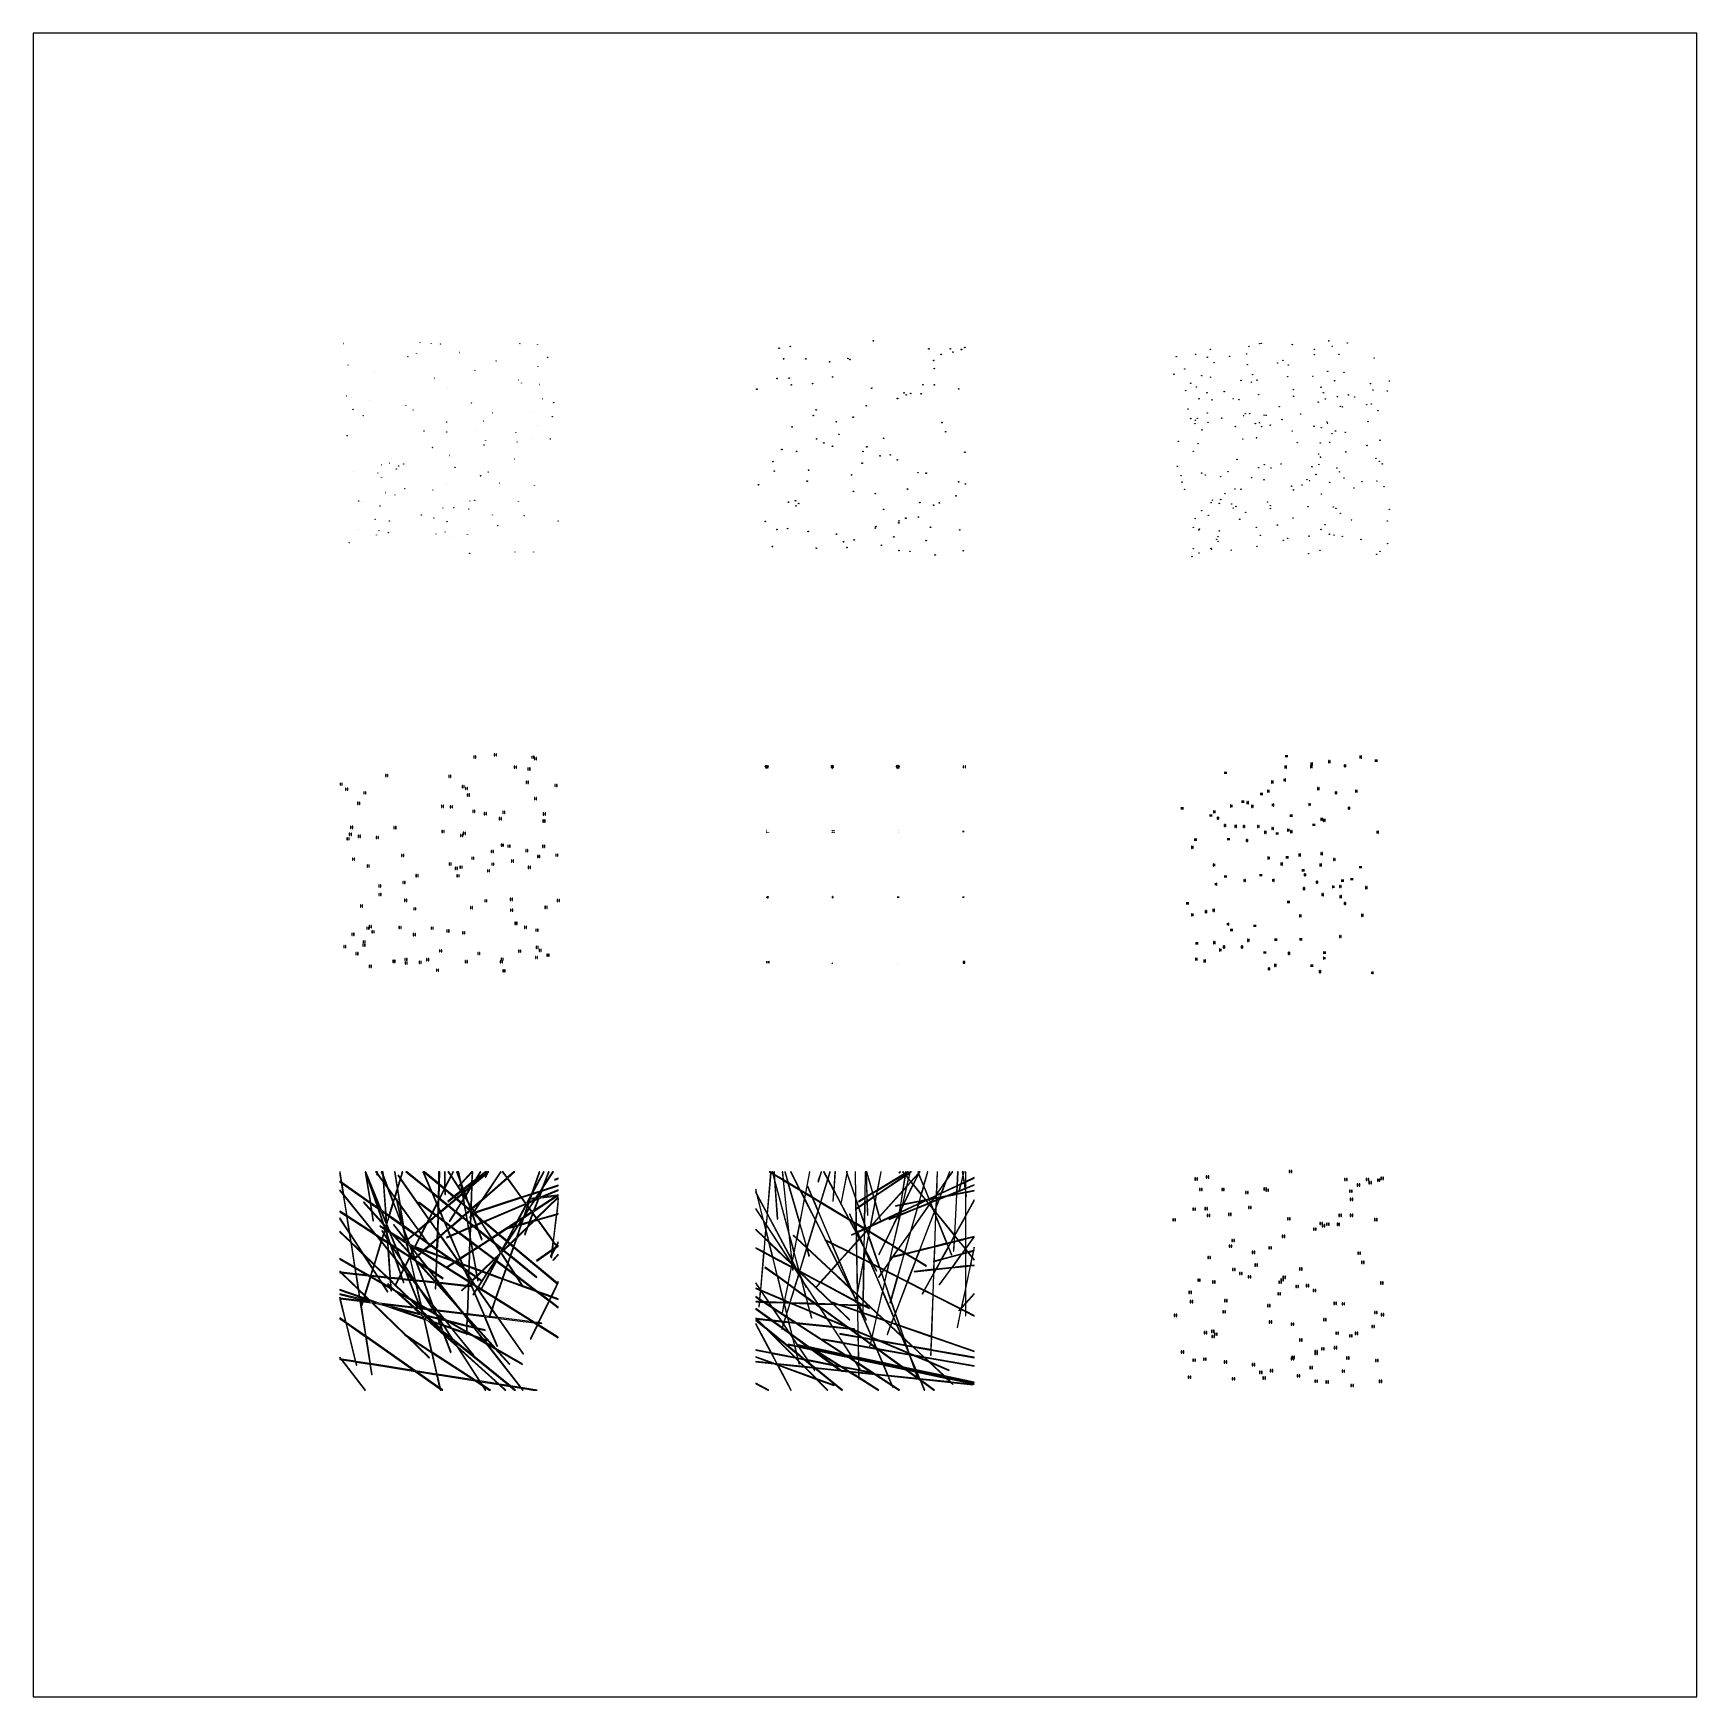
# Model space of a CAD drawing. Extents: x -38.1 to 38.1, y -38.1 to 38.1.
import ezdxf

# ---------------------------------------------------------------- set-up
doc = ezdxf.new("R2010")
doc.units = 0
doc.layers.add('Cut', color=7, linetype='CONTINUOUS')

msp = doc.modelspace()

# ---------------------------------------------------------------- linework, layer by layer
at = {"layer": 'Cut'}
for p, q in [((-38.1, 38.1), (-38.1, -38.1)), ((38.1, 38.1), (-38.1, 38.1)), ((38.1, -38.1), (38.1, 38.1)), ((-17.9043, 4.9995), (-17.9243, 4.9995)), ((-17.9243, 4.9995), (-17.9243, 4.8995)), ((-17.9243, 4.8995), (-17.9043, 4.8995)), ((-17.9043, 4.8995), (-17.9043, 4.9995)), ((-17.8243, 4.9995), (-17.8443, 4.9995)), ((-17.8443, 4.9995), (-17.8443, 4.8995)), ((-17.8443, 4.8995), (-17.8243, 4.8995)), ((-17.8243, 4.8995), (-17.8243, 4.9995)), ((-16.9608, 5.0949), (-16.9808, 5.0949)), ((-16.9808, 5.0949), (-16.9808, 4.9949)), ((-16.9808, 4.9949), (-16.9608, 4.9949)), ((-16.9608, 4.9949), (-16.9608, 5.0949)), ((-16.8808, 5.0949), (-16.9008, 5.0949)), ((-16.9008, 5.0949), (-16.9008, 4.9949)), ((-16.9008, 4.9949), (-16.8808, 4.9949)), ((-16.8808, 4.9949), (-16.8808, 5.0949)), ((-15.2399, 4.9891), (-15.2599, 4.9891)), ((-15.2599, 4.9891), (-15.2599, 4.8891)), ((-15.2599, 4.8891), (-15.2399, 4.8891)), ((-15.2399, 4.8891), (-15.2399, 4.9891)), ((-15.1599, 4.9891), (-15.1799, 4.9891)), ((-15.1799, 4.9891), (-15.1799, 4.8891)), ((-15.1799, 4.8891), (-15.1599, 4.8891)), ((-15.1599, 4.8891), (-15.1599, 4.9891)), ((-15.1225, 4.923), (-15.1425, 4.923)), ((-15.1425, 4.923), (-15.1425, 4.823)), ((-15.1425, 4.823), (-15.1225, 4.823)), ((-15.1225, 4.823), (-15.1225, 4.923)), ((-15.0425, 4.923), (-15.0625, 4.923)), ((-15.0625, 4.923), (-15.0625, 4.823)), ((-15.0625, 4.823), (-15.0425, 4.823)), ((-15.0425, 4.823), (-15.0425, 4.923)), ((-4.5, 4.575), (-4.49, 4.575)), ((-4.5, 4.51207), (-4.5, 4.575)), ((-4.49, 4.51207), (-4.49, 4.575)), ((-1.5, 4.575), (-1.495, 4.575)), ((-1.5, 4.50604), (-1.5, 4.575)), ((-1.495, 4.50604), (-1.495, 4.575)), ((1.5, 4.575), (1.515, 4.575)), ((1.5, 4.51811), (1.5, 4.575)), ((1.515, 4.51811), (1.515, 4.575)), ((19.285, 5.037), (19.275, 5.037)), ((19.275, 5.037), (19.275, 4.937)), ((19.275, 4.937), (19.285, 4.937)), ((19.285, 4.937), (19.285, 5.037)), ((19.345, 5.037), (19.3349, 5.037)), ((19.3349, 5.037), (19.3349, 4.937)), ((19.3349, 4.937), (19.345, 4.937)), ((19.345, 4.937), (19.345, 5.037)), ((20.4371, 4.6769), (20.4271, 4.6769)), ((20.4271, 4.6769), (20.4271, 4.5769)), ((20.4271, 4.5769), (20.4371, 4.5769)), ((20.4371, 4.5769), (20.4371, 4.6769)), ((20.4971, 4.6769), (20.4871, 4.6769)), ((20.4871, 4.6769), (20.4871, 4.5769)), ((20.4871, 4.5769), (20.4971, 4.5769)), ((20.4971, 4.5769), (20.4971, 4.6769)), ((21.2436, 4.7865), (21.2336, 4.7865)), ((21.2336, 4.7865), (21.2336, 4.6865)), ((21.2336, 4.6865), (21.2436, 4.6865)), ((21.2436, 4.6865), (21.2436, 4.7865)), ((21.3036, 4.7865), (21.2936, 4.7865)), ((21.2936, 4.7865), (21.2936, 4.6865)), ((21.2936, 4.6865), (21.3036, 4.6865)), ((21.3036, 4.6865), (21.3036, 4.7865)), ((21.9641, 4.593), (21.9541, 4.593)), ((21.9541, 4.593), (21.9541, 4.493)), ((21.9641, 4.493), (21.9641, 4.593)), ((22.0241, 4.593), (22.0141, 4.593)), ((22.0141, 4.593), (22.0141, 4.493)), ((22.0241, 4.493), (22.0241, 4.593)), ((22.6798, 4.9987), (22.6698, 4.9987)), ((22.6698, 4.9987), (22.6698, 4.8987)), ((22.6698, 4.8987), (22.6798, 4.8987)), ((22.6798, 4.8987), (22.6798, 4.9987)), ((22.7398, 4.9987), (22.7298, 4.9987)), ((22.7298, 4.9987), (22.7298, 4.8987)), ((22.7298, 4.8987), (22.7398, 4.8987)), ((22.7398, 4.8987), (22.7398, 4.9987)), ((23.3885, 4.8274), (23.3785, 4.8274)), ((23.3785, 4.8274), (23.3785, 4.7274)), ((23.3785, 4.7274), (23.3885, 4.7274)), ((23.3885, 4.7274), (23.3885, 4.8274)), ((23.4485, 4.8274), (23.4385, 4.8274)), ((23.4385, 4.8274), (23.4385, 4.7274)), ((23.4385, 4.7274), (23.4485, 4.7274)), ((23.4485, 4.7274), (23.4485, 4.8274)), ((-21.9405, 4.1515), (-21.9605, 4.1515)), ((-21.9605, 4.1515), (-21.9605, 4.0515)), ((-21.9605, 4.0515), (-21.9405, 4.0515)), ((-21.9405, 4.0515), (-21.9405, 4.1515)), ((-21.8605, 4.1515), (-21.8805, 4.1515)), ((-21.8805, 4.1515), (-21.8805, 4.0515)), ((-21.8805, 4.0515), (-21.8605, 4.0515)), ((-21.8605, 4.0515), (-21.8605, 4.1515)), ((-19.0491, 4.1085), (-19.0691, 4.1085)), ((-19.0691, 4.1085), (-19.0691, 4.0085)), ((-19.0691, 4.0085), (-19.0491, 4.0085)), ((-19.0491, 4.0085), (-19.0491, 4.1085)), ((-18.9691, 4.1085), (-18.9891, 4.1085)), ((-18.9891, 4.1085), (-18.9891, 4.0085)), ((-18.9891, 4.0085), (-18.9691, 4.0085)), ((-18.9691, 4.0085), (-18.9691, 4.1085)), ((-16.0465, 4.5301), (-16.0665, 4.5301)), ((-16.0665, 4.5301), (-16.0665, 4.4301)), ((-16.0665, 4.4301), (-16.0465, 4.4301)), ((-16.0465, 4.4301), (-16.0465, 4.5301)), ((-15.9665, 4.5301), (-15.9865, 4.5301)), ((-15.9865, 4.5301), (-15.9865, 4.4301)), ((-15.9865, 4.4301), (-15.9665, 4.4301)), ((-15.9665, 4.4301), (-15.9665, 4.5301)), ((-15.5, 3.8393), (-15.52, 3.8393)), ((-15.52, 3.8393), (-15.52, 3.7393)), ((-15.5, 3.7393), (-15.5, 3.8393)), ((-15.4256, 4.4441), (-15.4456, 4.4441)), ((-15.4456, 4.4441), (-15.4456, 4.3441)), ((-15.4456, 4.3441), (-15.4256, 4.3441)), ((-15.42, 3.8393), (-15.44, 3.8393)), ((-15.44, 3.8393), (-15.44, 3.7393)), ((-15.4256, 4.3441), (-15.4256, 4.4441)), ((-15.42, 3.7393), (-15.42, 3.8393)), ((-15.3456, 4.4441), (-15.3656, 4.4441)), ((-15.3656, 4.4441), (-15.3656, 4.3441)), ((-15.3656, 4.3441), (-15.3456, 4.3441)), ((-15.3456, 4.3441), (-15.3456, 4.4441)), ((-4.50707, 4.505), (-4.57, 4.505)), ((-4.57, 4.495), (-4.57, 4.505)), ((-4.50707, 4.495), (-4.57, 4.495)), ((-4.55157, 4.5495), (-4.5445, 4.55657)), ((-4.50707, 4.505), (-4.55157, 4.5495)), ((-4.55157, 4.4505), (-4.50707, 4.495)), ((-4.55157, 4.4505), (-4.5445, 4.44343)), ((-4.5, 4.51207), (-4.5445, 4.55657)), ((-4.5445, 4.44343), (-4.5, 4.48793)), ((-4.5, 4.425), (-4.5, 4.48793)), ((-4.5, 4.425), (-4.49, 4.425)), ((-4.49, 4.51207), (-4.4455, 4.55657)), ((-4.49, 4.425), (-4.49, 4.48793)), ((-4.4455, 4.44343), (-4.49, 4.48793)), ((-4.48293, 4.505), (-4.43843, 4.5495)), ((-4.42, 4.505), (-4.48293, 4.505)), ((-4.43843, 4.4505), (-4.48293, 4.495)), ((-4.42, 4.495), (-4.48293, 4.495)), ((-4.4455, 4.55657), (-4.43843, 4.5495)), ((-4.4455, 4.44343), (-4.43843, 4.4505)), ((-4.42, 4.495), (-4.42, 4.505)), ((-1.50354, 4.5025), (-1.5725, 4.5025)), ((-1.5725, 4.4975), (-1.5725, 4.5025)), ((-1.50354, 4.4975), (-1.5725, 4.4975)), ((-1.5523, 4.55127), (-1.54877, 4.5548)), ((-1.50354, 4.5025), (-1.5523, 4.55127)), ((-1.5523, 4.44873), (-1.50354, 4.4975)), ((-1.5523, 4.44873), (-1.54877, 4.4452)), ((-1.5, 4.50604), (-1.54877, 4.5548)), ((-1.54877, 4.4452), (-1.5, 4.49396)), ((-1.5, 4.425), (-1.5, 4.49396)), ((-1.5, 4.425), (-1.495, 4.425)), ((-1.495, 4.50604), (-1.44623, 4.5548)), ((-1.495, 4.425), (-1.495, 4.49396)), ((-1.44623, 4.4452), (-1.495, 4.49396)), ((-1.49146, 4.5025), (-1.4427, 4.55127)), ((-1.4225, 4.5025), (-1.49146, 4.5025)), ((-1.4427, 4.44873), (-1.49146, 4.4975)), ((-1.4225, 4.4975), (-1.49146, 4.4975)), ((-1.44623, 4.5548), (-1.4427, 4.55127)), ((-1.44623, 4.4452), (-1.4427, 4.44873)), ((-1.4225, 4.4975), (-1.4225, 4.5025)), ((1.48939, 4.5075), (1.4325, 4.5075)), ((1.4325, 4.4925), (1.4325, 4.5075)), ((1.48939, 4.4925), (1.4325, 4.4925)), ((1.44916, 4.54773), (1.45977, 4.55834)), ((1.48939, 4.5075), (1.44916, 4.54773)), ((1.44916, 4.45227), (1.48939, 4.4925)), ((1.44916, 4.45227), (1.45977, 4.44166)), ((1.5, 4.51811), (1.45977, 4.55834)), ((1.45977, 4.44166), (1.5, 4.48189)), ((1.5, 4.425), (1.5, 4.48189)), ((1.5, 4.425), (1.515, 4.425)), ((1.515, 4.51811), (1.55523, 4.55834)), ((1.515, 4.425), (1.515, 4.48189)), ((1.55523, 4.44166), (1.515, 4.48189)), ((1.52561, 4.5075), (1.56584, 4.54773)), ((1.5825, 4.5075), (1.52561, 4.5075)), ((1.56584, 4.45227), (1.52561, 4.4925)), ((1.5825, 4.4925), (1.52561, 4.4925)), ((1.55523, 4.55834), (1.56584, 4.54773)), ((1.55523, 4.44166), (1.56584, 4.45227)), ((1.5825, 4.4925), (1.5825, 4.5075)), ((4.51, 4.55), (4.5, 4.55)), ((4.5, 4.55), (4.5, 4.45)), ((4.5, 4.45), (4.51, 4.45)), ((4.51, 4.45), (4.51, 4.55)), ((4.6, 4.55), (4.59, 4.55)), ((4.59, 4.55), (4.59, 4.45)), ((4.59, 4.45), (4.6, 4.45)), ((4.6, 4.45), (4.6, 4.55)), ((16.4885, 4.2742), (16.4785, 4.2742)), ((16.4785, 4.2742), (16.4785, 4.1742)), ((16.4785, 4.1742), (16.4885, 4.1742)), ((16.4885, 4.1742), (16.4885, 4.2742)), ((16.5485, 4.2742), (16.5385, 4.2742)), ((16.5385, 4.2742), (16.5385, 4.1742)), ((16.5385, 4.1742), (16.5485, 4.1742)), ((16.5485, 4.1742), (16.5485, 4.2742)), ((18.6342, 3.8537), (18.6242, 3.8537)), ((18.6242, 3.8537), (18.6242, 3.7537)), ((18.6342, 3.7537), (18.6342, 3.8537)), ((18.6942, 3.8537), (18.6842, 3.8537)), ((18.6842, 3.8537), (18.6842, 3.7537)), ((18.6942, 3.7537), (18.6942, 3.8537)), ((19.2042, 3.9428), (19.1942, 3.9428)), ((19.1942, 3.9428), (19.1942, 3.8428)), ((19.1942, 3.8428), (19.2042, 3.8428)), ((19.2042, 3.8428), (19.2042, 3.9428)), ((19.2405, 4.5362), (19.2305, 4.5362)), ((19.2305, 4.5362), (19.2305, 4.4362)), ((19.2305, 4.4362), (19.2405, 4.4362)), ((19.2405, 4.4362), (19.2405, 4.5362)), ((19.2642, 3.9428), (19.2542, 3.9428)), ((19.2542, 3.9428), (19.2542, 3.8428)), ((19.2542, 3.8428), (19.2642, 3.8428)), ((19.2642, 3.8428), (19.2642, 3.9428)), ((19.3005, 4.5362), (19.2905, 4.5362)), ((19.2905, 4.5362), (19.2905, 4.4362)), ((19.2905, 4.4362), (19.3005, 4.4362)), ((19.3005, 4.4362), (19.3005, 4.5362)), ((20.4179, 4.5517), (20.4079, 4.5517)), ((20.4079, 4.5517), (20.4079, 4.4517)), ((20.4079, 4.4517), (20.4179, 4.4517)), ((20.4179, 4.4517), (20.4179, 4.5517)), ((20.4779, 4.5517), (20.4679, 4.5517)), ((20.4679, 4.5517), (20.4679, 4.4517)), ((20.4679, 4.4517), (20.4779, 4.4517)), ((20.4779, 4.4517), (20.4779, 4.5517)), ((21.9541, 4.493), (21.9641, 4.493)), ((22.0141, 4.493), (22.0241, 4.493)), ((-24.0248, 3.7544), (-24.0448, 3.7544)), ((-24.0448, 3.7544), (-24.0448, 3.6544)), ((-24.0448, 3.6544), (-24.0248, 3.6544)), ((-24.0248, 3.6544), (-24.0248, 3.7544)), ((-23.9448, 3.7544), (-23.9648, 3.7544)), ((-23.9648, 3.7544), (-23.9648, 3.6544)), ((-23.9648, 3.6544), (-23.9448, 3.6544)), ((-23.9448, 3.6544), (-23.9448, 3.7544)), ((-23.7777, 3.5221), (-23.7977, 3.5221)), ((-23.7977, 3.5221), (-23.7977, 3.4221)), ((-23.7977, 3.4221), (-23.7777, 3.4221)), ((-23.7777, 3.4221), (-23.7777, 3.5221)), ((-23.6977, 3.5221), (-23.7177, 3.5221)), ((-23.7177, 3.5221), (-23.7177, 3.4221)), ((-23.7177, 3.4221), (-23.6977, 3.4221)), ((-23.6977, 3.4221), (-23.6977, 3.5221)), ((-22.9385, 3.3581), (-22.9585, 3.3581)), ((-22.9585, 3.3581), (-22.9585, 3.2581)), ((-22.9585, 3.2581), (-22.9385, 3.2581)), ((-22.9385, 3.2581), (-22.9385, 3.3581)), ((-22.8585, 3.3581), (-22.8785, 3.3581)), ((-22.8785, 3.3581), (-22.8785, 3.2581)), ((-22.8785, 3.2581), (-22.8585, 3.2581)), ((-22.8585, 3.2581), (-22.8585, 3.3581)), ((-18.4397, 3.641), (-18.4597, 3.641)), ((-18.4597, 3.641), (-18.4597, 3.541)), ((-18.4597, 3.541), (-18.4397, 3.541)), ((-18.4397, 3.541), (-18.4397, 3.641)), ((-18.3597, 3.641), (-18.3797, 3.641)), ((-18.3797, 3.641), (-18.3797, 3.541)), ((-18.3797, 3.541), (-18.3597, 3.541)), ((-18.3597, 3.541), (-18.3597, 3.641)), ((-18.2834, 3.5518), (-18.3034, 3.5518)), ((-18.3034, 3.5518), (-18.3034, 3.4518)), ((-18.3034, 3.4518), (-18.2834, 3.4518)), ((-18.2834, 3.4518), (-18.2834, 3.5518)), ((-18.2034, 3.5518), (-18.2234, 3.5518)), ((-18.2234, 3.5518), (-18.2234, 3.4518)), ((-18.2234, 3.4518), (-18.2034, 3.4518)), ((-18.2021, 3.254), (-18.2221, 3.254)), ((-18.2221, 3.254), (-18.2221, 3.154)), ((-18.2221, 3.154), (-18.2021, 3.154)), ((-18.2034, 3.4518), (-18.2034, 3.5518)), ((-18.2021, 3.154), (-18.2021, 3.254)), ((-18.1221, 3.254), (-18.1421, 3.254)), ((-18.1421, 3.254), (-18.1421, 3.154)), ((-18.1421, 3.154), (-18.1221, 3.154)), ((-18.1221, 3.154), (-18.1221, 3.254)), ((-15.52, 3.7393), (-15.5, 3.7393)), ((-15.44, 3.7393), (-15.42, 3.7393)), ((-15.1252, 3.0896), (-15.1452, 3.0896)), ((-15.1452, 3.0896), (-15.1452, 2.9896)), ((-15.1252, 2.9896), (-15.1252, 3.0896)), ((-15.0452, 3.0896), (-15.0652, 3.0896)), ((-15.0652, 3.0896), (-15.0652, 2.9896)), ((-15.0452, 2.9896), (-15.0452, 3.0896)), ((-14.186, 3.6894), (-14.206, 3.6894)), ((-14.206, 3.6894), (-14.206, 3.5894)), ((-14.206, 3.5894), (-14.186, 3.5894)), ((-14.186, 3.5894), (-14.186, 3.6894)), ((-14.106, 3.6894), (-14.126, 3.6894)), ((-14.126, 3.6894), (-14.126, 3.5894)), ((-14.126, 3.5894), (-14.106, 3.5894)), ((-14.106, 3.5894), (-14.106, 3.6894)), ((18.1362, 3.2998), (18.1262, 3.2998)), ((18.1262, 3.2998), (18.1262, 3.1998)), ((18.1262, 3.1998), (18.1362, 3.1998)), ((18.1362, 3.1998), (18.1362, 3.2998)), ((18.1962, 3.2998), (18.1862, 3.2998)), ((18.1862, 3.2998), (18.1862, 3.1998)), ((18.1862, 3.1998), (18.1962, 3.1998)), ((18.1962, 3.1998), (18.1962, 3.2998)), ((18.4465, 3.435), (18.4365, 3.435)), ((18.4365, 3.435), (18.4365, 3.335)), ((18.4365, 3.335), (18.4465, 3.335)), ((18.4465, 3.335), (18.4465, 3.435)), ((18.5065, 3.435), (18.4964, 3.435)), ((18.4964, 3.435), (18.4964, 3.335)), ((18.4964, 3.335), (18.5065, 3.335)), ((18.5065, 3.335), (18.5065, 3.435)), ((18.6242, 3.7537), (18.6342, 3.7537)), ((18.6842, 3.7537), (18.6942, 3.7537)), ((20.7383, 3.5439), (20.7283, 3.5439)), ((20.7283, 3.5439), (20.7283, 3.4439)), ((20.7283, 3.4439), (20.7383, 3.4439)), ((20.7383, 3.4439), (20.7383, 3.5439)), ((20.7983, 3.5439), (20.7883, 3.5439)), ((20.7883, 3.5439), (20.7883, 3.4439)), ((20.7883, 3.4439), (20.7983, 3.4439)), ((20.7983, 3.4439), (20.7983, 3.5439)), ((21.5471, 3.3558), (21.5371, 3.3558)), ((21.5371, 3.3558), (21.5371, 3.2558)), ((21.5371, 3.2558), (21.5471, 3.2558)), ((21.5471, 3.2558), (21.5471, 3.3558)), ((21.6071, 3.3558), (21.5971, 3.3558)), ((21.5971, 3.3558), (21.5971, 3.2558)), ((21.5971, 3.2558), (21.6071, 3.2558)), ((21.6071, 3.2558), (21.6071, 3.3558)), ((22.4793, 3.4292), (22.4693, 3.4292)), ((22.4693, 3.4292), (22.4693, 3.3292)), ((22.4693, 3.3292), (22.4793, 3.3292)), ((22.4793, 3.3292), (22.4793, 3.4292)), ((22.5393, 3.4292), (22.5293, 3.4292)), ((22.5293, 3.4292), (22.5293, 3.3292)), ((22.5293, 3.3292), (22.5393, 3.3292)), ((22.5393, 3.3292), (22.5393, 3.4292)), ((-23.2214, 2.8724), (-23.2414, 2.8724)), ((-23.2414, 2.8724), (-23.2414, 2.7724)), ((-23.2414, 2.7724), (-23.2214, 2.7724)), ((-23.2214, 2.7724), (-23.2214, 2.8724)), ((-23.1414, 2.8724), (-23.1614, 2.8724)), ((-23.1614, 2.8724), (-23.1614, 2.7724)), ((-23.1614, 2.7724), (-23.1414, 2.7724)), ((-23.1414, 2.7724), (-23.1414, 2.8724)), ((-19.3816, 2.7396), (-19.4016, 2.7396)), ((-19.4016, 2.7396), (-19.4016, 2.6396)), ((-19.4016, 2.6396), (-19.3816, 2.6396)), ((-19.3816, 2.6396), (-19.3816, 2.7396)), ((-19.3016, 2.7396), (-19.3216, 2.7396)), ((-19.3216, 2.7396), (-19.3216, 2.6396)), ((-19.3216, 2.6396), (-19.3016, 2.6396)), ((-19.3016, 2.6396), (-19.3016, 2.7396)), ((-18.9757, 2.7143), (-18.9957, 2.7143)), ((-18.9957, 2.7143), (-18.9957, 2.6143)), ((-18.9957, 2.6143), (-18.9757, 2.6143)), ((-18.9757, 2.6143), (-18.9757, 2.7143)), ((-18.8957, 2.7143), (-18.9157, 2.7143)), ((-18.9157, 2.7143), (-18.9157, 2.6143)), ((-18.9157, 2.6143), (-18.8957, 2.6143)), ((-18.8957, 2.6143), (-18.8957, 2.7143)), ((-17.9513, 2.5125), (-17.9713, 2.5125)), ((-17.9713, 2.5125), (-17.9713, 2.4125)), ((-17.9713, 2.4125), (-17.9513, 2.4125)), ((-17.9513, 2.4125), (-17.9513, 2.5125)), ((-17.8713, 2.5125), (-17.8913, 2.5125)), ((-17.8913, 2.5125), (-17.8913, 2.4125)), ((-17.8913, 2.4125), (-17.8713, 2.4125)), ((-17.8713, 2.4125), (-17.8713, 2.5125)), ((-17.4206, 2.3975), (-17.4406, 2.3975)), ((-17.4406, 2.3975), (-17.4406, 2.2975)), ((-17.4406, 2.2975), (-17.4206, 2.2975)), ((-17.4206, 2.2975), (-17.4206, 2.3975)), ((-17.3406, 2.3975), (-17.3606, 2.3975)), ((-17.3606, 2.3975), (-17.3606, 2.2975)), ((-17.3606, 2.2975), (-17.3406, 2.2975)), ((-17.3406, 2.2975), (-17.3406, 2.3975)), ((-16.5745, 2.4627), (-16.5945, 2.4627)), ((-16.5945, 2.4627), (-16.5945, 2.3627)), ((-16.5945, 2.3627), (-16.5745, 2.3627)), ((-16.5745, 2.3627), (-16.5745, 2.4627)), ((-16.4945, 2.4627), (-16.5145, 2.4627)), ((-16.5145, 2.4627), (-16.5145, 2.3627)), ((-16.5145, 2.3627), (-16.4945, 2.3627)), ((-16.4945, 2.3627), (-16.4945, 2.4627)), ((-15.1452, 2.9896), (-15.1252, 2.9896)), ((-15.0652, 2.9896), (-15.0452, 2.9896)), ((-14.718, 2.3866), (-14.738, 2.3866)), ((-14.738, 2.3866), (-14.738, 2.2866)), ((-14.738, 2.2866), (-14.718, 2.2866)), ((-14.718, 2.2866), (-14.718, 2.3866)), ((-14.638, 2.3866), (-14.658, 2.3866)), ((-14.658, 2.3866), (-14.658, 2.2866)), ((-14.658, 2.2866), (-14.638, 2.2866)), ((-14.638, 2.2866), (-14.638, 2.3866)), ((14.5045, 2.6493), (14.4945, 2.6493)), ((14.4945, 2.6493), (14.4945, 2.5493)), ((14.4945, 2.5493), (14.5045, 2.5493)), ((14.5045, 2.5493), (14.5045, 2.6493)), ((14.5645, 2.6493), (14.5545, 2.6493)), ((14.5545, 2.6493), (14.5545, 2.5493)), ((14.5545, 2.5493), (14.5645, 2.5493)), ((14.5645, 2.5493), (14.5645, 2.6493)), ((15.8187, 2.3176), (15.8087, 2.3176)), ((15.8087, 2.3176), (15.8087, 2.2176)), ((15.8187, 2.2176), (15.8187, 2.3176)), ((15.8787, 2.3176), (15.8687, 2.3176)), ((15.8687, 2.3176), (15.8687, 2.2176)), ((15.8787, 2.2176), (15.8787, 2.3176)), ((15.9775, 2.4843), (15.9675, 2.4843)), ((15.9675, 2.4843), (15.9675, 2.3843)), ((15.9675, 2.3843), (15.9775, 2.3843)), ((15.9775, 2.3843), (15.9775, 2.4843)), ((16.0375, 2.4843), (16.0275, 2.4843)), ((16.0275, 2.4843), (16.0275, 2.3843)), ((16.0275, 2.3843), (16.0375, 2.3843)), ((16.0375, 2.3843), (16.0375, 2.4843)), ((16.7506, 2.755), (16.7406, 2.755)), ((16.7406, 2.755), (16.7406, 2.655)), ((16.7406, 2.655), (16.7506, 2.655)), ((16.7506, 2.655), (16.7506, 2.755)), ((16.8106, 2.755), (16.8006, 2.755)), ((16.8006, 2.755), (16.8006, 2.655)), ((16.8006, 2.655), (16.8106, 2.655)), ((16.8106, 2.655), (16.8106, 2.755)), ((17.2847, 2.9474), (17.2747, 2.9474)), ((17.2747, 2.9474), (17.2747, 2.8474)), ((17.2747, 2.8474), (17.2847, 2.8474)), ((17.2847, 2.8474), (17.2847, 2.9474)), ((17.3447, 2.9474), (17.3347, 2.9474)), ((17.3347, 2.9474), (17.3347, 2.8474)), ((17.3347, 2.8474), (17.3447, 2.8474)), ((17.3447, 2.8474), (17.3447, 2.9474)), ((17.5046, 2.9052), (17.4946, 2.9052)), ((17.4946, 2.9052), (17.4946, 2.8052)), ((17.4946, 2.8052), (17.5046, 2.8052)), ((17.5046, 2.8052), (17.5046, 2.9052)), ((17.5646, 2.9052), (17.5546, 2.9052)), ((17.5546, 2.9052), (17.5546, 2.8052)), ((17.5546, 2.8052), (17.5646, 2.8052)), ((17.5646, 2.8052), (17.5646, 2.9052)), ((17.7182, 2.735), (17.7082, 2.735)), ((17.7082, 2.735), (17.7082, 2.635)), ((17.7082, 2.635), (17.7182, 2.635)), ((17.7182, 2.635), (17.7182, 2.735)), ((17.7782, 2.735), (17.7682, 2.735)), ((17.7682, 2.735), (17.7682, 2.635)), ((17.7682, 2.635), (17.7782, 2.635)), ((17.7782, 2.635), (17.7782, 2.735)), ((18.6692, 2.8016), (18.6592, 2.8016)), ((18.6592, 2.8016), (18.6592, 2.7016)), ((18.6592, 2.7016), (18.6692, 2.7016)), ((18.6692, 2.7016), (18.6692, 2.8016)), ((18.7292, 2.8016), (18.7192, 2.8016)), ((18.7192, 2.8016), (18.7192, 2.7016)), ((18.7192, 2.7016), (18.7292, 2.7016)), ((18.7292, 2.7016), (18.7292, 2.8016)), ((19.4989, 2.3105), (19.4889, 2.3105)), ((19.4889, 2.3105), (19.4889, 2.2105)), ((19.4989, 2.2105), (19.4989, 2.3105)), ((19.5589, 2.3105), (19.5489, 2.3105)), ((19.5489, 2.3105), (19.5489, 2.2105)), ((19.5589, 2.2105), (19.5589, 2.3105)), ((20.339, 2.8198), (20.329, 2.8198)), ((20.329, 2.8198), (20.329, 2.7198)), ((20.329, 2.7198), (20.339, 2.7198)), ((20.339, 2.7198), (20.339, 2.8198)), ((20.399, 2.8198), (20.389, 2.8198)), ((20.389, 2.8198), (20.389, 2.7198)), ((20.389, 2.7198), (20.399, 2.7198)), ((20.399, 2.7198), (20.399, 2.8198)), ((22.1451, 2.6508), (22.1351, 2.6508)), ((22.1351, 2.6508), (22.1351, 2.5508)), ((22.1351, 2.5508), (22.1451, 2.5508)), ((22.1451, 2.5508), (22.1451, 2.6508)), ((22.2051, 2.6508), (22.1951, 2.6508)), ((22.1951, 2.6508), (22.1951, 2.5508)), ((22.1951, 2.5508), (22.2051, 2.5508)), ((22.2051, 2.5508), (22.2051, 2.6508)), ((-23.5455, 1.7792), (-23.5655, 1.7792)), ((-23.5655, 1.7792), (-23.5655, 1.6792)), ((-23.5655, 1.6792), (-23.5455, 1.6792)), ((-23.5455, 1.6792), (-23.5455, 1.7792)), ((-23.4655, 1.7792), (-23.4855, 1.7792)), ((-23.4855, 1.7792), (-23.4855, 1.6792)), ((-23.4855, 1.6792), (-23.4655, 1.6792)), ((-23.4655, 1.6792), (-23.4655, 1.7792)), ((-21.5627, 1.7642), (-21.5827, 1.7642)), ((-21.5827, 1.7642), (-21.5827, 1.6642)), ((-21.5827, 1.6642), (-21.5627, 1.6642)), ((-21.5627, 1.6642), (-21.5627, 1.7642)), ((-21.4827, 1.7642), (-21.5027, 1.7642)), ((-21.5027, 1.7642), (-21.5027, 1.6642)), ((-21.5027, 1.6642), (-21.4827, 1.6642)), ((-21.4827, 1.6642), (-21.4827, 1.7642)), ((-19.3593, 1.582), (-19.3793, 1.582)), ((-19.3793, 1.582), (-19.3793, 1.482)), ((-19.3593, 1.482), (-19.3593, 1.582)), ((-19.2793, 1.582), (-19.2993, 1.582)), ((-19.2993, 1.582), (-19.2993, 1.482)), ((-19.2793, 1.482), (-19.2793, 1.582)), ((-16.7329, 2.1725), (-16.7529, 2.1725)), ((-16.7529, 2.1725), (-16.7529, 2.0725)), ((-16.7529, 2.0725), (-16.7329, 2.0725)), ((-16.7329, 2.0725), (-16.7329, 2.1725)), ((-16.6529, 2.1725), (-16.6729, 2.1725)), ((-16.6729, 2.1725), (-16.6729, 2.0725)), ((-16.6729, 2.0725), (-16.6529, 2.0725)), ((-16.6529, 2.0725), (-16.6529, 2.1725)), ((-14.7339, 2.0667), (-14.7539, 2.0667)), ((-14.7539, 2.0667), (-14.7539, 1.9667)), ((-14.7539, 1.9667), (-14.7339, 1.9667)), ((-14.7339, 1.9667), (-14.7339, 2.0667)), ((-14.6539, 2.0667), (-14.6739, 2.0667)), ((-14.6739, 2.0667), (-14.6739, 1.9667)), ((-14.6739, 1.9667), (-14.6539, 1.9667)), ((-14.6539, 1.9667), (-14.6539, 2.0667)), ((4.504, 1.56), (4.5, 1.56)), ((4.5, 1.56), (4.5, 1.5)), ((4.504, 1.5), (4.504, 1.56)), ((4.518, 1.56003), (4.514, 1.56003)), ((4.514, 1.56003), (4.514, 1.50003)), ((4.518, 1.50003), (4.518, 1.56003)), ((15.8087, 2.2176), (15.8187, 2.2176)), ((15.8687, 2.2176), (15.8787, 2.2176)), ((16.1493, 2.1928), (16.1393, 2.1928)), ((16.1393, 2.1928), (16.1393, 2.0928)), ((16.1393, 2.0928), (16.1493, 2.0928)), ((16.1493, 2.0928), (16.1493, 2.1928)), ((16.2093, 2.1928), (16.1993, 2.1928)), ((16.1993, 2.1928), (16.1993, 2.0928)), ((16.1993, 2.0928), (16.2093, 2.0928)), ((16.2093, 2.0928), (16.2093, 2.1928)), ((16.4671, 1.8612), (16.4571, 1.8612)), ((16.4571, 1.8612), (16.4571, 1.7612)), ((16.4571, 1.7612), (16.4671, 1.7612)), ((16.4671, 1.7612), (16.4671, 1.8612)), ((16.5271, 1.8612), (16.5171, 1.8612)), ((16.5171, 1.8612), (16.5171, 1.7612)), ((16.5171, 1.7612), (16.5271, 1.7612)), ((16.5271, 1.7612), (16.5271, 1.8612)), ((16.9506, 1.8181), (16.9406, 1.8181)), ((16.9406, 1.8181), (16.9406, 1.7181)), ((16.9406, 1.7181), (16.9506, 1.7181)), ((16.9506, 1.7181), (16.9506, 1.8181)), ((17.0106, 1.8181), (17.0006, 1.8181)), ((17.0006, 1.8181), (17.0006, 1.7181)), ((17.0006, 1.7181), (17.0106, 1.7181)), ((17.0106, 1.7181), (17.0106, 1.8181)), ((17.3357, 1.8126), (17.3257, 1.8126)), ((17.3257, 1.8126), (17.3257, 1.7126)), ((17.3257, 1.7126), (17.3357, 1.7126)), ((17.3357, 1.7126), (17.3357, 1.8126)), ((17.3957, 1.8126), (17.3857, 1.8126)), ((17.3857, 1.8126), (17.3857, 1.7126)), ((17.3857, 1.7126), (17.3957, 1.7126)), ((17.3957, 1.7126), (17.3957, 1.8126)), ((17.9946, 1.8143), (17.9846, 1.8143)), ((17.9846, 1.8143), (17.9846, 1.7143)), ((17.9846, 1.7143), (17.9946, 1.7143)), ((17.9946, 1.7143), (17.9946, 1.8143)), ((18.0546, 1.8143), (18.0446, 1.8143)), ((18.0446, 1.8143), (18.0446, 1.7143)), ((18.0446, 1.7143), (18.0546, 1.7143)), ((18.0546, 1.7143), (18.0546, 1.8143)), ((18.3173, 1.5444), (18.3073, 1.5444)), ((18.3073, 1.5444), (18.3073, 1.4444)), ((18.3173, 1.4444), (18.3173, 1.5444)), ((18.3773, 1.5444), (18.3673, 1.5444)), ((18.3673, 1.5444), (18.3673, 1.4444)), ((18.3773, 1.4444), (18.3773, 1.5444)), ((18.6473, 1.7194), (18.6373, 1.7194)), ((18.6373, 1.7194), (18.6373, 1.6194)), ((18.6373, 1.6194), (18.6473, 1.6194)), ((18.6473, 1.6194), (18.6473, 1.7194)), ((18.7073, 1.7194), (18.6973, 1.7194)), ((18.6973, 1.7194), (18.6973, 1.6194)), ((18.6973, 1.6194), (18.7073, 1.6194)), ((18.7073, 1.6194), (18.7073, 1.7194)), ((19.3686, 1.6445), (19.3586, 1.6445)), ((19.3586, 1.6445), (19.3586, 1.5445)), ((19.3586, 1.5445), (19.3686, 1.5445)), ((19.3686, 1.5445), (19.3686, 1.6445)), ((19.4286, 1.6445), (19.4186, 1.6445)), ((19.4186, 1.6445), (19.4186, 1.5445)), ((19.4186, 1.5445), (19.4286, 1.5445)), ((19.4286, 1.5445), (19.4286, 1.6445)), ((19.4889, 2.2105), (19.4989, 2.2105)), ((19.5072, 1.5731), (19.4972, 1.5731)), ((19.4972, 1.5731), (19.4972, 1.4731)), ((19.5072, 1.4731), (19.5072, 1.5731)), ((19.5489, 2.2105), (19.5589, 2.2105)), ((19.5672, 1.5731), (19.5572, 1.5731)), ((19.5572, 1.5731), (19.5572, 1.4731)), ((19.5672, 1.4731), (19.5672, 1.5731)), ((20.5362, 1.8902), (20.5262, 1.8902)), ((20.5262, 1.8902), (20.5262, 1.7902)), ((20.5262, 1.7902), (20.5362, 1.7902)), ((20.5362, 1.7902), (20.5362, 1.8902)), ((20.5962, 1.8902), (20.5862, 1.8902)), ((20.5862, 1.8902), (20.5862, 1.7902)), ((20.5862, 1.7902), (20.5962, 1.7902)), ((20.5962, 1.7902), (20.5962, 1.8902)), ((20.8942, 2.1405), (20.8842, 2.1405)), ((20.8842, 2.1405), (20.8842, 2.0405)), ((20.8842, 2.0405), (20.8942, 2.0405)), ((20.8942, 2.0405), (20.8942, 2.1405)), ((20.9542, 2.1405), (20.9442, 2.1405)), ((20.9442, 2.1405), (20.9442, 2.0405)), ((20.9442, 2.0405), (20.9542, 2.0405)), ((20.9542, 2.0405), (20.9542, 2.1405)), ((21.0195, 2.0989), (21.0095, 2.0989)), ((21.0095, 2.0989), (21.0095, 1.9989)), ((21.0095, 1.9989), (21.0195, 1.9989)), ((21.0195, 1.9989), (21.0195, 2.0989)), ((21.0795, 2.0989), (21.0695, 2.0989)), ((21.0695, 2.0989), (21.0695, 1.9989)), ((21.0695, 1.9989), (21.0795, 1.9989)), ((21.0795, 1.9989), (21.0795, 2.0989)), ((23.4583, 1.5555), (23.4483, 1.5555)), ((23.4483, 1.5555), (23.4483, 1.4555)), ((23.4583, 1.4555), (23.4583, 1.5555)), ((23.5183, 1.5555), (23.5083, 1.5555)), ((23.5083, 1.5555), (23.5083, 1.4555)), ((23.5183, 1.4555), (23.5183, 1.5555)), ((-23.7101, 1.2471), (-23.7301, 1.2471)), ((-23.7301, 1.2471), (-23.7301, 1.1471)), ((-23.7301, 1.1471), (-23.7101, 1.1471)), ((-23.7101, 1.1471), (-23.7101, 1.2471)), ((-23.6301, 1.2471), (-23.6501, 1.2471)), ((-23.6501, 1.2471), (-23.6501, 1.1471)), ((-23.6501, 1.1471), (-23.6301, 1.1471)), ((-23.6301, 1.1471), (-23.6301, 1.2471)), ((-23.6035, 1.452), (-23.6235, 1.452)), ((-23.6235, 1.452), (-23.6235, 1.352)), ((-23.6235, 1.352), (-23.6035, 1.352)), ((-23.6035, 1.352), (-23.6035, 1.452)), ((-23.5235, 1.452), (-23.5435, 1.452)), ((-23.5435, 1.452), (-23.5435, 1.352)), ((-23.5435, 1.352), (-23.5235, 1.352)), ((-23.5235, 1.352), (-23.5235, 1.452)), ((-23.1952, 1.3596), (-23.2152, 1.3596)), ((-23.2152, 1.3596), (-23.2152, 1.2596)), ((-23.2152, 1.2596), (-23.1952, 1.2596)), ((-23.1952, 1.2596), (-23.1952, 1.3596)), ((-23.1152, 1.3596), (-23.1352, 1.3596)), ((-23.1352, 1.3596), (-23.1352, 1.2596)), ((-23.1352, 1.2596), (-23.1152, 1.2596)), ((-23.1152, 1.2596), (-23.1152, 1.3596)), ((-22.3654, 1.3096), (-22.3854, 1.3096)), ((-22.3854, 1.3096), (-22.3854, 1.2096)), ((-22.3854, 1.2096), (-22.3654, 1.2096)), ((-22.3654, 1.2096), (-22.3654, 1.3096)), ((-22.2854, 1.3096), (-22.3054, 1.3096)), ((-22.3054, 1.3096), (-22.3054, 1.2096)), ((-22.3054, 1.2096), (-22.2854, 1.2096)), ((-22.2854, 1.2096), (-22.2854, 1.3096)), ((-19.3793, 1.482), (-19.3593, 1.482)), ((-19.2993, 1.482), (-19.2793, 1.482)), ((-18.5071, 1.3988), (-18.5271, 1.3988)), ((-18.5271, 1.3988), (-18.5271, 1.2988)), ((-18.5271, 1.2988), (-18.5071, 1.2988)), ((-18.5071, 1.2988), (-18.5071, 1.3988)), ((-18.4271, 1.3988), (-18.4471, 1.3988)), ((-18.4471, 1.3988), (-18.4471, 1.2988)), ((-18.4471, 1.2988), (-18.4271, 1.2988)), ((-18.4271, 1.2988), (-18.4271, 1.3988)), ((-18.3802, 1.5031), (-18.4002, 1.5031)), ((-18.4002, 1.5031), (-18.4002, 1.4031)), ((-18.4002, 1.4031), (-18.3802, 1.4031)), ((-18.3802, 1.4031), (-18.3802, 1.5031)), ((-18.3002, 1.5031), (-18.3202, 1.5031)), ((-18.3202, 1.5031), (-18.3202, 1.4031)), ((-18.3202, 1.4031), (-18.3002, 1.4031)), ((-18.3002, 1.4031), (-18.3002, 1.5031)), ((-16.6436, 0.95987), (-16.6636, 0.95987)), ((-16.6636, 0.95987), (-16.6636, 0.85987)), ((-16.6636, 0.85987), (-16.6436, 0.85987)), ((-16.6436, 0.85987), (-16.6436, 0.95987)), ((-16.5636, 0.95987), (-16.5836, 0.95987)), ((-16.5836, 0.95987), (-16.5836, 0.85987)), ((-16.5836, 0.85987), (-16.5636, 0.85987)), ((-16.5636, 0.85987), (-16.5636, 0.95987)), ((-16.3397, 0.91446), (-16.3597, 0.91446)), ((-16.3597, 0.91446), (-16.3597, 0.81446)), ((-16.3597, 0.81446), (-16.3397, 0.81446)), ((-16.3397, 0.81446), (-16.3397, 0.91446)), ((-16.2597, 0.91446), (-16.2797, 0.91446)), ((-16.2797, 0.91446), (-16.2797, 0.81446)), ((-16.2797, 0.81446), (-16.2597, 0.81446)), ((-16.2597, 0.81446), (-16.2597, 0.91446)), ((-14.7469, 0.9009), (-14.7669, 0.9009)), ((-14.7669, 0.9009), (-14.7669, 0.8009)), ((-14.7669, 0.8009), (-14.7469, 0.8009)), ((-14.7469, 0.8009), (-14.7469, 0.9009)), ((-14.6669, 0.9009), (-14.6869, 0.9009)), ((-14.6869, 0.9009), (-14.6869, 0.8009)), ((-14.6869, 0.8009), (-14.6669, 0.8009)), ((-14.6669, 0.8009), (-14.6669, 0.9009)), ((4.5, 1.5), (4.504, 1.5)), ((4.514, 1.50003), (4.518, 1.50003)), ((14.9711, 0.86209), (14.9611, 0.86209)), ((14.9611, 0.86209), (14.9611, 0.76209)), ((14.9611, 0.76209), (14.9711, 0.76209)), ((14.9711, 0.76209), (14.9711, 0.86209)), ((15.0311, 0.86209), (15.0211, 0.86209)), ((15.0211, 0.86209), (15.0211, 0.76209)), ((15.0211, 0.76209), (15.0311, 0.76209)), ((15.0311, 0.76209), (15.0311, 0.86209)), ((15.1163, 1.2096), (15.1063, 1.2096)), ((15.1063, 1.2096), (15.1063, 1.1096)), ((15.1063, 1.1096), (15.1163, 1.1096)), ((15.1163, 1.1096), (15.1163, 1.2096)), ((15.1763, 1.2096), (15.1663, 1.2096)), ((15.1663, 1.2096), (15.1663, 1.1096)), ((15.1663, 1.1096), (15.1763, 1.1096)), ((15.1763, 1.1096), (15.1763, 1.2096)), ((16.6244, 1.2346), (16.6144, 1.2346)), ((16.6144, 1.2346), (16.6144, 1.1346)), ((16.6144, 1.1346), (16.6244, 1.1346)), ((16.6244, 1.1346), (16.6244, 1.2346)), ((16.6844, 1.2346), (16.6744, 1.2346)), ((16.6744, 1.2346), (16.6744, 1.1346)), ((16.6744, 1.1346), (16.6844, 1.1346)), ((16.6844, 1.1346), (16.6844, 1.2346)), ((17.4712, 1.1739), (17.4612, 1.1739)), ((17.4612, 1.1739), (17.4612, 1.0739)), ((17.4612, 1.0739), (17.4712, 1.0739)), ((17.4712, 1.0739), (17.4712, 1.1739)), ((17.5312, 1.1739), (17.5212, 1.1739)), ((17.5212, 1.1739), (17.5212, 1.0739)), ((17.5212, 1.0739), (17.5312, 1.0739)), ((17.5312, 1.0739), (17.5312, 1.1739)), ((18.3073, 1.4444), (18.3173, 1.4444)), ((18.3673, 1.4444), (18.3773, 1.4444)), ((18.8546, 1.4932), (18.8446, 1.4932)), ((18.8446, 1.4932), (18.8446, 1.3932)), ((18.8446, 1.3932), (18.8546, 1.3932)), ((18.8546, 1.3932), (18.8546, 1.4932)), ((18.9146, 1.4932), (18.9046, 1.4932)), ((18.9046, 1.4932), (18.9046, 1.3932)), ((18.9046, 1.3932), (18.9146, 1.3932)), ((18.9146, 1.3932), (18.9146, 1.4932)), ((19.4972, 1.4731), (19.5072, 1.4731)), ((19.5572, 1.4731), (19.5672, 1.4731)), ((23.4483, 1.4555), (23.4583, 1.4555)), ((23.5083, 1.4555), (23.5183, 1.4555)), ((-23.463, 0.31886), (-23.483, 0.31886)), ((-23.483, 0.31886), (-23.483, 0.21886)), ((-23.483, 0.21886), (-23.463, 0.21886)), ((-23.463, 0.21886), (-23.463, 0.31886)), ((-23.383, 0.31886), (-23.403, 0.31886)), ((-23.403, 0.31886), (-23.403, 0.21886)), ((-23.403, 0.21886), (-23.383, 0.21886)), ((-23.383, 0.21886), (-23.383, 0.31886)), ((-22.7907, 0.003573), (-22.8107, 0.003573)), ((-22.8107, 0.003573), (-22.8107, -0.096427)), ((-22.7907, -0.096427), (-22.7907, 0.003573)), ((-22.7107, 0.003573), (-22.7307, 0.003573)), ((-22.7307, 0.003573), (-22.7307, -0.096427)), ((-22.7107, -0.096427), (-22.7107, 0.003573)), ((-21.2113, 0.48597), (-21.2313, 0.48597)), ((-21.2313, 0.48597), (-21.2313, 0.38597)), ((-21.2313, 0.38597), (-21.2113, 0.38597)), ((-21.2113, 0.38597), (-21.2113, 0.48597)), ((-21.1313, 0.48597), (-21.1513, 0.48597)), ((-21.1513, 0.48597), (-21.1513, 0.38597)), ((-21.1513, 0.38597), (-21.1313, 0.38597)), ((-21.1313, 0.38597), (-21.1313, 0.48597)), ((-19.03, 0.1), (-19.05, 0.1)), ((-19.05, 0.1), (-19.05, 0)), ((-19.05, 0), (-19.03, 0)), ((-19.03, 0), (-19.03, 0.1)), ((-18.95, 0.1), (-18.97, 0.1)), ((-18.97, 0.1), (-18.97, 0)), ((-18.97, 0), (-18.95, 0)), ((-18.95, 0), (-18.95, 0.1)), ((-17.9953, 0.36102), (-18.0153, 0.36102)), ((-18.0153, 0.36102), (-18.0153, 0.26102)), ((-18.0153, 0.26102), (-17.9953, 0.26102)), ((-17.9953, 0.26102), (-17.9953, 0.36102)), ((-17.9153, 0.36102), (-17.9353, 0.36102)), ((-17.9353, 0.36102), (-17.9353, 0.26102)), ((-17.9353, 0.26102), (-17.9153, 0.26102)), ((-17.9153, 0.26102), (-17.9153, 0.36102)), ((-17.1047, 0.6667), (-17.1247, 0.6667)), ((-17.1247, 0.6667), (-17.1247, 0.5667)), ((-17.1247, 0.5667), (-17.1047, 0.5667)), ((-17.1047, 0.5667), (-17.1047, 0.6667)), ((-17.0784, 0.09116), (-17.0984, 0.09116)), ((-17.0984, 0.09116), (-17.0984, -0.00884)), ((-17.0784, -0.00884), (-17.0784, 0.09116)), ((-17.0247, 0.6667), (-17.0447, 0.6667)), ((-17.0447, 0.6667), (-17.0447, 0.5667)), ((-17.0447, 0.5667), (-17.0247, 0.5667)), ((-17.0247, 0.5667), (-17.0247, 0.6667)), ((-16.9984, 0.09116), (-17.0184, 0.09116)), ((-17.0184, 0.09116), (-17.0184, -0.00884)), ((-16.9984, -0.00884), (-16.9984, 0.09116)), ((-16.1744, 0.23377), (-16.1944, 0.23377)), ((-16.1944, 0.23377), (-16.1944, 0.13377)), ((-16.1944, 0.13377), (-16.1744, 0.13377)), ((-16.1744, 0.13377), (-16.1744, 0.23377)), ((-16.0944, 0.23377), (-16.1144, 0.23377)), ((-16.1144, 0.23377), (-16.1144, 0.13377)), ((-16.1144, 0.13377), (-16.0944, 0.13377)), ((-16.0944, 0.13377), (-16.0944, 0.23377)), ((-15.5229, 0.7056), (-15.5429, 0.7056)), ((-15.5429, 0.7056), (-15.5429, 0.6056)), ((-15.5429, 0.6056), (-15.5229, 0.6056)), ((-15.5229, 0.6056), (-15.5229, 0.7056)), ((-15.4429, 0.7056), (-15.4629, 0.7056)), ((-15.4629, 0.7056), (-15.4629, 0.6056)), ((-15.4629, 0.6056), (-15.4429, 0.6056)), ((-15.4429, 0.6056), (-15.4429, 0.7056)), ((-14.9787, 0.43772), (-14.9987, 0.43772)), ((-14.9987, 0.43772), (-14.9987, 0.33772)), ((-14.9987, 0.33772), (-14.9787, 0.33772)), ((-14.9787, 0.33772), (-14.9787, 0.43772)), ((-14.8987, 0.43772), (-14.9187, 0.43772)), ((-14.9187, 0.43772), (-14.9187, 0.33772)), ((-14.9187, 0.33772), (-14.8987, 0.33772)), ((-14.8987, 0.33772), (-14.8987, 0.43772)), ((-14.1458, 0.49982), (-14.1658, 0.49982)), ((-14.1658, 0.49982), (-14.1658, 0.39982)), ((-14.1658, 0.39982), (-14.1458, 0.39982)), ((-14.1458, 0.39982), (-14.1458, 0.49982)), ((-14.0658, 0.49982), (-14.0858, 0.49982)), ((-14.0858, 0.49982), (-14.0858, 0.39982)), ((-14.0858, 0.39982), (-14.0658, 0.39982)), ((-14.0658, 0.39982), (-14.0658, 0.49982)), ((15.9571, 0.050058), (15.9471, 0.050058)), ((15.9471, 0.050058), (15.9471, -0.049942)), ((15.9571, -0.049942), (15.9571, 0.050058)), ((16.0171, 0.050058), (16.0071, 0.050058)), ((16.0071, 0.050058), (16.0071, -0.049942)), ((16.0171, -0.049942), (16.0171, 0.050058)), ((18.4609, 0.37143), (18.4508, 0.37143)), ((18.4508, 0.37143), (18.4508, 0.27143)), ((18.4508, 0.27143), (18.4609, 0.27143)), ((18.4609, 0.27143), (18.4609, 0.37143)), ((18.5208, 0.37143), (18.5108, 0.37143)), ((18.5108, 0.37143), (18.5108, 0.27143)), ((18.5108, 0.27143), (18.5208, 0.27143)), ((18.5208, 0.27143), (18.5208, 0.37143)), ((19.06, 0.1), (19.05, 0.1)), ((19.05, 0.1), (19.05, 0)), ((19.05, 0), (19.06, 0)), ((19.06, 0), (19.06, 0.1)), ((19.12, 0.1), (19.11, 0.1)), ((19.11, 0.1), (19.11, 0)), ((19.11, 0), (19.12, 0)), ((19.12, 0), (19.12, 0.1)), ((19.314, 0.40344), (19.304, 0.40344)), ((19.304, 0.40344), (19.304, 0.30344)), ((19.304, 0.30344), (19.314, 0.30344)), ((19.314, 0.30344), (19.314, 0.40344)), ((19.374, 0.40344), (19.364, 0.40344)), ((19.364, 0.40344), (19.364, 0.30344)), ((19.364, 0.30344), (19.374, 0.30344)), ((19.374, 0.30344), (19.374, 0.40344)), ((19.8825, 0.50739), (19.8725, 0.50739)), ((19.8725, 0.50739), (19.8725, 0.40739)), ((19.8725, 0.40739), (19.8825, 0.40739)), ((19.8825, 0.40739), (19.8825, 0.50739)), ((19.9425, 0.50739), (19.9325, 0.50739)), ((19.9325, 0.50739), (19.9325, 0.40739)), ((19.9325, 0.40739), (19.9425, 0.40739)), ((19.9425, 0.40739), (19.9425, 0.50739)), ((20.8465, 0.05177), (20.8365, 0.05177)), ((20.8365, 0.05177), (20.8365, -0.04823)), ((20.8465, -0.04823), (20.8465, 0.05177)), ((20.8936, 0.56593), (20.8836, 0.56593)), ((20.8836, 0.56593), (20.8836, 0.46593)), ((20.8836, 0.46593), (20.8936, 0.46593)), ((20.8936, 0.46593), (20.8936, 0.56593)), ((20.9065, 0.05177), (20.8965, 0.05177)), ((20.8965, 0.05177), (20.8965, -0.04823)), ((20.9065, -0.04823), (20.9065, 0.05177)), ((20.9536, 0.56593), (20.9436, 0.56593)), ((20.9436, 0.56593), (20.9436, 0.46593)), ((20.9436, 0.46593), (20.9536, 0.46593)), ((20.9536, 0.46593), (20.9536, 0.56593)), ((21.4726, 0.30052), (21.4626, 0.30052)), ((21.4626, 0.30052), (21.4626, 0.20052)), ((21.4626, 0.20052), (21.4726, 0.20052)), ((21.4726, 0.20052), (21.4726, 0.30052)), ((21.5326, 0.30052), (21.5226, 0.30052)), ((21.5226, 0.30052), (21.5226, 0.20052)), ((21.5226, 0.20052), (21.5326, 0.20052)), ((21.5326, 0.20052), (21.5326, 0.30052)), ((-22.8107, -0.096427), (-22.7907, -0.096427)), ((-22.7307, -0.096427), (-22.7107, -0.096427)), ((-21.1515, -0.75477), (-21.1715, -0.75477)), ((-21.1715, -0.75477), (-21.1715, -0.85477)), ((-21.1515, -0.85477), (-21.1515, -0.75477)), ((-21.0715, -0.75477), (-21.0915, -0.75477)), ((-21.0915, -0.75477), (-21.0915, -0.85477)), ((-21.0715, -0.85477), (-21.0715, -0.75477)), ((-20.5512, -0.43973), (-20.5712, -0.43973)), ((-20.5712, -0.43973), (-20.5712, -0.53973)), ((-20.5712, -0.53973), (-20.5512, -0.53973)), ((-20.5512, -0.53973), (-20.5512, -0.43973)), ((-20.4712, -0.43973), (-20.4912, -0.43973)), ((-20.4912, -0.43973), (-20.4912, -0.53973)), ((-20.4912, -0.53973), (-20.4712, -0.53973)), ((-20.4712, -0.53973), (-20.4712, -0.43973)), ((-18.7532, -0.10477), (-18.7732, -0.10477)), ((-18.7732, -0.10477), (-18.7732, -0.20477)), ((-18.7732, -0.20477), (-18.7532, -0.20477)), ((-18.7532, -0.20477), (-18.7532, -0.10477)), ((-18.6732, -0.10477), (-18.6932, -0.10477)), ((-18.6932, -0.10477), (-18.6932, -0.20477)), ((-18.6932, -0.20477), (-18.6732, -0.20477)), ((-18.672, -0.44817), (-18.692, -0.44817)), ((-18.692, -0.44817), (-18.692, -0.54817)), ((-18.692, -0.54817), (-18.672, -0.54817)), ((-18.6732, -0.20477), (-18.6732, -0.10477)), ((-18.672, -0.54817), (-18.672, -0.44817)), ((-18.592, -0.44817), (-18.612, -0.44817)), ((-18.612, -0.44817), (-18.612, -0.54817)), ((-18.612, -0.54817), (-18.592, -0.54817)), ((-18.592, -0.54817), (-18.592, -0.44817)), ((-18.5346, -0.04771), (-18.5546, -0.04771)), ((-18.5546, -0.04771), (-18.5546, -0.14771)), ((-18.5546, -0.14771), (-18.5346, -0.14771)), ((-18.5346, -0.14771), (-18.5346, -0.04771)), ((-18.4546, -0.04771), (-18.4746, -0.04771)), ((-18.4746, -0.04771), (-18.4746, -0.14771)), ((-18.4746, -0.14771), (-18.4546, -0.14771)), ((-18.4546, -0.14771), (-18.4546, -0.04771)), ((-17.2761, -0.21532), (-17.2961, -0.21532)), ((-17.2961, -0.21532), (-17.2961, -0.31532)), ((-17.2961, -0.31532), (-17.2761, -0.31532)), ((-17.2761, -0.31532), (-17.2761, -0.21532)), ((-17.1961, -0.21532), (-17.2161, -0.21532)), ((-17.2161, -0.21532), (-17.2161, -0.31532)), ((-17.2161, -0.31532), (-17.1961, -0.31532)), ((-17.1961, -0.31532), (-17.1961, -0.21532)), ((-17.0984, -0.00884), (-17.0784, -0.00884)), ((-17.0184, -0.00884), (-16.9984, -0.00884)), ((-15.4029, -0.05703), (-15.4229, -0.05703)), ((-15.4229, -0.05703), (-15.4229, -0.15703)), ((-15.4229, -0.15703), (-15.4029, -0.15703)), ((-15.4029, -0.15703), (-15.4029, -0.05703)), ((-15.3229, -0.05703), (-15.3429, -0.05703)), ((-15.3429, -0.05703), (-15.3429, -0.15703)), ((-15.3429, -0.15703), (-15.3229, -0.15703)), ((-15.3229, -0.15703), (-15.3229, -0.05703)), ((15.9471, -0.049942), (15.9571, -0.049942)), ((16.0071, -0.049942), (16.0171, -0.049942)), ((16.4879, -0.47598), (16.4779, -0.47598)), ((16.4779, -0.47598), (16.4779, -0.57598)), ((16.4779, -0.57598), (16.4879, -0.57598)), ((16.4879, -0.57598), (16.4879, -0.47598)), ((16.5479, -0.47598), (16.5379, -0.47598)), ((16.5379, -0.47598), (16.5379, -0.57598)), ((16.5379, -0.57598), (16.5479, -0.57598)), ((16.5479, -0.57598), (16.5479, -0.47598)), ((17.3686, -0.65691), (17.3586, -0.65691)), ((17.3586, -0.65691), (17.3586, -0.75691)), ((17.3586, -0.75691), (17.3686, -0.75691)), ((17.3686, -0.75691), (17.3686, -0.65691)), ((17.4286, -0.65691), (17.4186, -0.65691)), ((17.4186, -0.65691), (17.4186, -0.75691)), ((17.4186, -0.75691), (17.4286, -0.75691)), ((17.4286, -0.75691), (17.4286, -0.65691)), ((18.1058, -0.41627), (18.0958, -0.41627)), ((18.0958, -0.41627), (18.0958, -0.51627)), ((18.0958, -0.51627), (18.1058, -0.51627)), ((18.1058, -0.51627), (18.1058, -0.41627)), ((18.1658, -0.41627), (18.1558, -0.41627)), ((18.1558, -0.41627), (18.1558, -0.51627)), ((18.1558, -0.51627), (18.1658, -0.51627)), ((18.1658, -0.51627), (18.1658, -0.41627)), ((18.6845, -0.65651), (18.6745, -0.65651)), ((18.6745, -0.65651), (18.6745, -0.75651)), ((18.6745, -0.75651), (18.6845, -0.75651)), ((18.6845, -0.75651), (18.6845, -0.65651)), ((18.7445, -0.65651), (18.7345, -0.65651)), ((18.7345, -0.65651), (18.7345, -0.75651)), ((18.7345, -0.75651), (18.7445, -0.75651)), ((18.7445, -0.75651), (18.7445, -0.65651)), ((20.0452, -0.19076), (20.0352, -0.19076)), ((20.0352, -0.19076), (20.0352, -0.29076)), ((20.0352, -0.29076), (20.0452, -0.29076)), ((20.0452, -0.29076), (20.0452, -0.19076)), ((20.1052, -0.19076), (20.0952, -0.19076)), ((20.0952, -0.19076), (20.0952, -0.29076)), ((20.0952, -0.29076), (20.1052, -0.29076)), ((20.1052, -0.29076), (20.1052, -0.19076)), ((20.133, -0.39862), (20.123, -0.39862)), ((20.123, -0.39862), (20.123, -0.49862)), ((20.123, -0.49862), (20.133, -0.49862)), ((20.133, -0.49862), (20.133, -0.39862)), ((20.193, -0.39862), (20.183, -0.39862)), ((20.183, -0.39862), (20.183, -0.49862)), ((20.183, -0.49862), (20.193, -0.49862)), ((20.193, -0.49862), (20.193, -0.39862)), ((20.6801, -0.73841), (20.6701, -0.73841)), ((20.6701, -0.73841), (20.6701, -0.83841)), ((20.6801, -0.83841), (20.6801, -0.73841)), ((20.7401, -0.73841), (20.7301, -0.73841)), ((20.7301, -0.73841), (20.7301, -0.83841)), ((20.7401, -0.83841), (20.7401, -0.73841)), ((20.8365, -0.04823), (20.8465, -0.04823)), ((20.8965, -0.04823), (20.9065, -0.04823)), ((21.848, -0.66547), (21.838, -0.66547)), ((21.838, -0.66547), (21.838, -0.76547)), ((21.848, -0.76547), (21.848, -0.66547)), ((21.908, -0.66547), (21.898, -0.66547)), ((21.898, -0.66547), (21.898, -0.76547)), ((21.908, -0.76547), (21.908, -0.66547)), ((22.2772, -0.60079), (22.2672, -0.60079)), ((22.2672, -0.60079), (22.2672, -0.70079)), ((22.2672, -0.70079), (22.2772, -0.70079)), ((22.2772, -0.70079), (22.2772, -0.60079)), ((22.3372, -0.60079), (22.3272, -0.60079)), ((22.3272, -0.60079), (22.3272, -0.70079)), ((22.3272, -0.70079), (22.3372, -0.70079)), ((22.3372, -0.70079), (22.3372, -0.60079)), ((22.6714, -0.05147), (22.6614, -0.05147)), ((22.6614, -0.05147), (22.6614, -0.15147)), ((22.6614, -0.15147), (22.6714, -0.15147)), ((22.6714, -0.15147), (22.6714, -0.05147)), ((22.7314, -0.05147), (22.7214, -0.05147)), ((22.7214, -0.05147), (22.7214, -0.15147)), ((22.7214, -0.15147), (22.7314, -0.15147)), ((22.7314, -0.15147), (22.7314, -0.05147)), ((-22.254, -0.9141), (-22.274, -0.9141)), ((-22.274, -0.9141), (-22.274, -1.0141)), ((-22.274, -1.0141), (-22.254, -1.0141)), ((-22.2488, -1.3037), (-22.2688, -1.3037)), ((-22.2688, -1.3037), (-22.2688, -1.4037)), ((-22.2688, -1.4037), (-22.2488, -1.4037)), ((-22.254, -1.0141), (-22.254, -0.9141)), ((-22.2488, -1.4037), (-22.2488, -1.3037)), ((-22.174, -0.9141), (-22.194, -0.9141)), ((-22.194, -0.9141), (-22.194, -1.0141)), ((-22.194, -1.0141), (-22.174, -1.0141)), ((-22.1688, -1.3037), (-22.1888, -1.3037)), ((-22.1888, -1.3037), (-22.1888, -1.4037)), ((-22.1888, -1.4037), (-22.1688, -1.4037)), ((-22.174, -1.0141), (-22.174, -0.9141)), ((-22.1688, -1.4037), (-22.1688, -1.3037)), ((-21.1715, -0.85477), (-21.1515, -0.85477)), ((-21.0915, -0.85477), (-21.0715, -0.85477)), ((-4.49, -1.46), (-4.5, -1.46)), ((-4.5, -1.46), (-4.5, -1.5)), ((-4.5, -1.5), (-4.49, -1.5)), ((-4.49, -1.5), (-4.49, -1.46)), ((-4.47, -1.46), (-4.48, -1.46)), ((-4.48, -1.46), (-4.48, -1.5)), ((-4.48, -1.5), (-4.47, -1.5)), ((-4.47, -1.5), (-4.47, -1.46)), ((-4.42, -1.465), (-4.46, -1.465)), ((-4.46, -1.465), (-4.46, -1.475)), ((-4.46, -1.475), (-4.42, -1.475)), ((-4.42, -1.485), (-4.46, -1.485)), ((-4.46, -1.485), (-4.46, -1.495)), ((-4.46, -1.495), (-4.42, -1.495)), ((-4.42, -1.475), (-4.42, -1.465)), ((-4.42, -1.495), (-4.42, -1.485)), ((-1.495, -1.44), (-1.5, -1.44)), ((-1.5, -1.44), (-1.5, -1.5)), ((-1.5, -1.5), (-1.495, -1.5)), ((-1.495, -1.5), (-1.495, -1.44)), ((-1.475, -1.44), (-1.48, -1.44)), ((-1.48, -1.44), (-1.48, -1.5)), ((-1.48, -1.5), (-1.475, -1.5)), ((-1.475, -1.5), (-1.475, -1.44)), ((1.508, -1.44), (1.5, -1.44)), ((1.5, -1.44), (1.5, -1.5)), ((1.5, -1.5), (1.508, -1.5)), ((1.508, -1.5), (1.508, -1.44)), ((1.536, -1.44), (1.528, -1.44)), ((1.528, -1.44), (1.528, -1.5)), ((1.528, -1.5), (1.536, -1.5)), ((1.536, -1.5), (1.536, -1.44)), ((4.504, -1.43997), (4.5, -1.43997)), ((4.5, -1.43997), (4.5, -1.49997)), ((4.5, -1.49997), (4.504, -1.49997)), ((4.504, -1.49997), (4.504, -1.43997)), ((4.516, -1.44), (4.512, -1.44)), ((4.512, -1.44), (4.512, -1.5)), ((4.512, -1.5), (4.516, -1.5)), ((4.516, -1.5), (4.516, -1.44)), ((16.0586, -0.83045), (16.0486, -0.83045)), ((16.0486, -0.83045), (16.0486, -0.93045)), ((16.0486, -0.93045), (16.0586, -0.93045)), ((16.0586, -0.93045), (16.0586, -0.83045)), ((16.1186, -0.83045), (16.1086, -0.83045)), ((16.1086, -0.83045), (16.1086, -0.93045)), ((16.1086, -0.93045), (16.1186, -0.93045)), ((16.1186, -0.93045), (16.1186, -0.83045)), ((20.0817, -1.0323), (20.0717, -1.0323)), ((20.0717, -1.0323), (20.0717, -1.1323)), ((20.0717, -1.1323), (20.0817, -1.1323)), ((20.0817, -1.1323), (20.0817, -1.0323)), ((20.1417, -1.0323), (20.1317, -1.0323)), ((20.1317, -1.0323), (20.1317, -1.1323)), ((20.1317, -1.1323), (20.1417, -1.1323)), ((20.1417, -1.1323), (20.1417, -1.0323)), ((20.6701, -0.83841), (20.6801, -0.83841)), ((20.7301, -0.83841), (20.7401, -0.83841)), ((20.938, -1.3077), (20.928, -1.3077)), ((20.928, -1.3077), (20.928, -1.4077)), ((20.928, -1.4077), (20.938, -1.4077)), ((20.938, -1.4077), (20.938, -1.3077)), ((20.998, -1.3077), (20.988, -1.3077)), ((20.988, -1.3077), (20.988, -1.4077)), ((20.988, -1.4077), (20.998, -1.4077)), ((20.998, -1.4077), (20.998, -1.3077)), ((21.4234, -0.9529), (21.4134, -0.9529)), ((21.4134, -0.9529), (21.4134, -1.0529)), ((21.4134, -1.0529), (21.4234, -1.0529)), ((21.4234, -1.0529), (21.4234, -0.9529)), ((21.4834, -0.9529), (21.4734, -0.9529)), ((21.4734, -0.9529), (21.4734, -1.0529)), ((21.4734, -1.0529), (21.4834, -1.0529)), ((21.4834, -1.0529), (21.4834, -0.9529)), ((21.7511, -0.9321), (21.7411, -0.9321)), ((21.7411, -0.9321), (21.7411, -1.0321)), ((21.7411, -1.0321), (21.7511, -1.0321)), ((21.7511, -1.0321), (21.7511, -0.9321)), ((21.7629, -1.3978), (21.7529, -1.3978)), ((21.7529, -1.3978), (21.7529, -1.4978)), ((21.7529, -1.4978), (21.7629, -1.4978)), ((21.7629, -1.4978), (21.7629, -1.3978)), ((21.8111, -0.9321), (21.8011, -0.9321)), ((21.8011, -0.9321), (21.8011, -1.0321)), ((21.8011, -1.0321), (21.8111, -1.0321)), ((21.8111, -1.0321), (21.8111, -0.9321)), ((21.8229, -1.3978), (21.8129, -1.3978)), ((21.8129, -1.3978), (21.8129, -1.4978)), ((21.8129, -1.4978), (21.8229, -1.4978)), ((21.8229, -1.4978), (21.8229, -1.3978)), ((21.838, -0.76547), (21.848, -0.76547)), ((21.898, -0.76547), (21.908, -0.76547)), ((22.9377, -0.9882), (22.9277, -0.9882)), ((22.9277, -0.9882), (22.9277, -1.0882)), ((22.9277, -1.0882), (22.9377, -1.0882)), ((22.9377, -1.0882), (22.9377, -0.9882)), ((22.9977, -0.9882), (22.9877, -0.9882)), ((22.9877, -0.9882), (22.9877, -1.0882)), ((22.9877, -1.0882), (22.9977, -1.0882)), ((22.9977, -1.0882), (22.9977, -0.9882)), ((-23.0963, -1.8263), (-23.1163, -1.8263)), ((-23.1163, -1.8263), (-23.1163, -1.9263)), ((-23.1163, -1.9263), (-23.0963, -1.9263)), ((-23.0963, -1.9263), (-23.0963, -1.8263)), ((-23.0163, -1.8263), (-23.0363, -1.8263)), ((-23.0363, -1.8263), (-23.0363, -1.9263)), ((-23.0363, -1.9263), (-23.0163, -1.9263)), ((-23.0163, -1.9263), (-23.0163, -1.8263)), ((-21.0747, -1.5706), (-21.0947, -1.5706)), ((-21.0947, -1.5706), (-21.0947, -1.6706)), ((-21.0947, -1.6706), (-21.0747, -1.6706)), ((-21.0747, -1.6706), (-21.0747, -1.5706)), ((-20.9947, -1.5706), (-21.0147, -1.5706)), ((-21.0147, -1.5706), (-21.0147, -1.6706)), ((-21.0147, -1.6706), (-20.9947, -1.6706)), ((-20.9947, -1.6706), (-20.9947, -1.5706)), ((-20.649, -1.9603), (-20.669, -1.9603)), ((-20.669, -1.9603), (-20.669, -2.0603)), ((-20.669, -2.0603), (-20.649, -2.0603)), ((-20.649, -2.0603), (-20.649, -1.9603)), ((-20.569, -1.9603), (-20.589, -1.9603)), ((-20.589, -1.9603), (-20.589, -2.0603)), ((-20.589, -2.0603), (-20.569, -2.0603)), ((-20.569, -2.0603), (-20.569, -1.9603)), ((-18.0579, -1.9006), (-18.0779, -1.9006)), ((-18.0779, -1.9006), (-18.0779, -2.0006)), ((-18.0779, -2.0006), (-18.0579, -2.0006)), ((-18.0579, -2.0006), (-18.0579, -1.9006)), ((-17.9779, -1.9006), (-17.9979, -1.9006)), ((-17.9979, -1.9006), (-17.9979, -2.0006)), ((-17.9979, -2.0006), (-17.9779, -2.0006)), ((-17.9779, -2.0006), (-17.9779, -1.9006)), ((-17.4019, -1.5917), (-17.4219, -1.5917)), ((-17.4219, -1.5917), (-17.4219, -1.6917)), ((-17.4219, -1.6917), (-17.4019, -1.6917)), ((-17.4019, -1.6917), (-17.4019, -1.5917)), ((-17.3219, -1.5917), (-17.3419, -1.5917)), ((-17.3419, -1.5917), (-17.3419, -1.6917)), ((-17.3419, -1.6917), (-17.3219, -1.6917)), ((-17.3219, -1.6917), (-17.3219, -1.5917)), ((-16.2282, -1.5242), (-16.2482, -1.5242)), ((-16.2482, -1.5242), (-16.2482, -1.6242)), ((-16.2482, -1.6242), (-16.2282, -1.6242)), ((-16.2162, -2.0202), (-16.2362, -2.0202)), ((-16.2362, -2.0202), (-16.2362, -2.1202)), ((-16.2362, -2.1202), (-16.2162, -2.1202)), ((-16.2282, -1.6242), (-16.2282, -1.5242)), ((-16.2162, -2.1202), (-16.2162, -2.0202)), ((-16.1482, -1.5242), (-16.1682, -1.5242)), ((-16.1682, -1.5242), (-16.1682, -1.6242)), ((-16.1682, -1.6242), (-16.1482, -1.6242)), ((-16.1362, -2.0202), (-16.1562, -2.0202)), ((-16.1562, -2.0202), (-16.1562, -2.1202)), ((-16.1562, -2.1202), (-16.1362, -2.1202)), ((-16.1482, -1.6242), (-16.1482, -1.5242)), ((-16.1362, -2.1202), (-16.1362, -2.0202)), ((-14.6386, -1.8869), (-14.6586, -1.8869)), ((-14.6586, -1.8869), (-14.6586, -1.9869)), ((-14.6586, -1.9869), (-14.6386, -1.9869)), ((-14.6386, -1.9869), (-14.6386, -1.8869)), ((-14.5586, -1.8869), (-14.5786, -1.8869)), ((-14.5786, -1.8869), (-14.5786, -1.9869)), ((-14.5786, -1.9869), (-14.5586, -1.9869)), ((-14.5586, -1.9869), (-14.5586, -1.8869)), ((-14.0761, -1.5791), (-14.0961, -1.5791)), ((-14.0961, -1.5791), (-14.0961, -1.6791)), ((-14.0961, -1.6791), (-14.0761, -1.6791)), ((-14.0761, -1.6791), (-14.0761, -1.5791)), ((-13.9961, -1.5791), (-14.0161, -1.5791)), ((-14.0161, -1.5791), (-14.0161, -1.6791)), ((-14.0161, -1.6791), (-13.9961, -1.6791)), ((-13.9961, -1.6791), (-13.9961, -1.5791)), ((14.7481, -1.704), (14.7381, -1.704)), ((14.7381, -1.704), (14.7381, -1.804)), ((14.7381, -1.804), (14.7481, -1.804)), ((14.7481, -1.804), (14.7481, -1.704)), ((14.8081, -1.704), (14.7981, -1.704)), ((14.7981, -1.704), (14.7981, -1.804)), ((14.7981, -1.804), (14.8081, -1.804)), ((14.8081, -1.804), (14.8081, -1.704)), ((14.9682, -2.2353), (14.9582, -2.2353)), ((14.9582, -2.2353), (14.9582, -2.3353)), ((14.9682, -2.3353), (14.9682, -2.2353)), ((15.0282, -2.2353), (15.0182, -2.2353)), ((15.0182, -2.2353), (15.0182, -2.3353)), ((15.0282, -2.3353), (15.0282, -2.2353)), ((15.5966, -2.0899), (15.5866, -2.0899)), ((15.5866, -2.0899), (15.5866, -2.1899)), ((15.5866, -2.1899), (15.5966, -2.1899)), ((15.5966, -2.1899), (15.5966, -2.0899)), ((15.6566, -2.0899), (15.6466, -2.0899)), ((15.6466, -2.0899), (15.6466, -2.1899)), ((15.6466, -2.1899), (15.6566, -2.1899)), ((15.6566, -2.1899), (15.6566, -2.0899)), ((15.9466, -2.025), (15.9366, -2.025)), ((15.9366, -2.025), (15.9366, -2.125)), ((15.9366, -2.125), (15.9466, -2.125)), ((15.9466, -2.125), (15.9466, -2.025)), ((16.0066, -2.025), (15.9966, -2.025)), ((15.9966, -2.025), (15.9966, -2.125)), ((15.9966, -2.125), (16.0066, -2.125)), ((16.0066, -2.125), (16.0066, -2.025)), ((19.3733, -1.6485), (19.3633, -1.6485)), ((19.3633, -1.6485), (19.3633, -1.7485)), ((19.3633, -1.7485), (19.3733, -1.7485)), ((19.3733, -1.7485), (19.3733, -1.6485)), ((19.4333, -1.6485), (19.4233, -1.6485)), ((19.4233, -1.6485), (19.4233, -1.7485)), ((19.4233, -1.7485), (19.4333, -1.7485)), ((19.4333, -1.7485), (19.4333, -1.6485)), ((19.9209, -2.2785), (19.9109, -2.2785)), ((19.9109, -2.2785), (19.9109, -2.3785)), ((19.9209, -2.3785), (19.9209, -2.2785)), ((19.9809, -2.2785), (19.9709, -2.2785)), ((19.9709, -2.2785), (19.9709, -2.3785)), ((19.9809, -2.3785), (19.9809, -2.2785)), ((21.9596, -1.7148), (21.9496, -1.7148)), ((21.9496, -1.7148), (21.9496, -1.8148)), ((21.9496, -1.8148), (21.9596, -1.8148)), ((21.9596, -1.8148), (21.9596, -1.7148)), ((22.0196, -1.7148), (22.0096, -1.7148)), ((22.0096, -1.7148), (22.0096, -1.8148)), ((22.0096, -1.8148), (22.0196, -1.8148)), ((22.0196, -1.8148), (22.0196, -1.7148)), ((22.7594, -2.2522), (22.7494, -2.2522)), ((22.7494, -2.2522), (22.7494, -2.3522)), ((22.7594, -2.3522), (22.7594, -2.2522)), ((22.8194, -2.2522), (22.8094, -2.2522)), ((22.8094, -2.2522), (22.8094, -2.3522)), ((22.8194, -2.3522), (22.8194, -2.2522)), ((-22.7992, -2.8451), (-22.8192, -2.8451)), ((-22.8192, -2.8451), (-22.8192, -2.9451)), ((-22.8192, -2.9451), (-22.7992, -2.9451)), ((-22.7992, -2.9451), (-22.7992, -2.8451)), ((-22.7192, -2.8451), (-22.7392, -2.8451)), ((-22.7392, -2.8451), (-22.7392, -2.9451)), ((-22.7392, -2.9451), (-22.7192, -2.9451)), ((-22.7192, -2.9451), (-22.7192, -2.8451)), ((-22.6888, -2.774), (-22.7088, -2.774)), ((-22.7088, -2.774), (-22.7088, -2.874)), ((-22.7088, -2.874), (-22.6888, -2.874)), ((-22.6888, -2.874), (-22.6888, -2.774)), ((-22.6088, -2.774), (-22.6288, -2.774)), ((-22.6288, -2.774), (-22.6288, -2.874)), ((-22.6288, -2.874), (-22.6088, -2.874)), ((-22.6088, -2.874), (-22.6088, -2.774)), ((-22.5649, -3.0093), (-22.5849, -3.0093)), ((-22.5849, -3.0093), (-22.5849, -3.1093)), ((-22.5649, -3.1093), (-22.5649, -3.0093)), ((-22.4849, -3.0093), (-22.5049, -3.0093)), ((-22.5049, -3.0093), (-22.5049, -3.1093)), ((-22.4849, -3.1093), (-22.4849, -3.0093)), ((-21.3271, -2.8154), (-21.3471, -2.8154)), ((-21.3471, -2.8154), (-21.3471, -2.9154)), ((-21.3471, -2.9154), (-21.3271, -2.9154)), ((-21.3271, -2.9154), (-21.3271, -2.8154)), ((-21.2471, -2.8154), (-21.2671, -2.8154)), ((-21.2671, -2.8154), (-21.2671, -2.9154)), ((-21.2671, -2.9154), (-21.2471, -2.9154)), ((-21.2471, -2.9154), (-21.2471, -2.8154)), ((-19.8597, -2.8402), (-19.8797, -2.8402)), ((-19.8797, -2.8402), (-19.8797, -2.9402)), ((-19.8797, -2.9402), (-19.8597, -2.9402)), ((-19.8597, -2.9402), (-19.8597, -2.8402)), ((-19.7797, -2.8402), (-19.7997, -2.8402)), ((-19.7997, -2.8402), (-19.7997, -2.9402)), ((-19.7997, -2.9402), (-19.7797, -2.9402)), ((-19.7797, -2.9402), (-19.7797, -2.8402)), ((-19.1343, -2.9749), (-19.1543, -2.9749)), ((-19.1543, -2.9749), (-19.1543, -3.0749)), ((-19.1343, -3.0749), (-19.1343, -2.9749)), ((-19.0543, -2.9749), (-19.0743, -2.9749)), ((-19.0743, -2.9749), (-19.0743, -3.0749)), ((-19.0543, -3.0749), (-19.0543, -2.9749)), ((-16.0165, -2.6216), (-16.0365, -2.6216)), ((-16.0365, -2.6216), (-16.0365, -2.7216)), ((-16.0365, -2.7216), (-16.0165, -2.7216)), ((-16.0165, -2.7216), (-16.0165, -2.6216)), ((-15.9365, -2.6216), (-15.9565, -2.6216)), ((-15.9565, -2.6216), (-15.9565, -2.7216)), ((-15.9565, -2.7216), (-15.9365, -2.7216)), ((-15.9365, -2.7216), (-15.9365, -2.6216)), ((-15.5814, -2.8059), (-15.6014, -2.8059)), ((-15.6014, -2.8059), (-15.6014, -2.9059)), ((-15.6014, -2.9059), (-15.5814, -2.9059)), ((-15.5814, -2.9059), (-15.5814, -2.8059)), ((-15.5014, -2.8059), (-15.5214, -2.8059)), ((-15.5214, -2.8059), (-15.5214, -2.9059)), ((-15.5214, -2.9059), (-15.5014, -2.9059)), ((-15.5014, -2.9059), (-15.5014, -2.8059)), ((-15.0581, -2.9334), (-15.0781, -2.9334)), ((-15.0781, -2.9334), (-15.0781, -3.0334)), ((-15.0781, -3.0334), (-15.0581, -3.0334)), ((-15.0581, -3.0334), (-15.0581, -2.9334)), ((-14.9781, -2.9334), (-14.9981, -2.9334)), ((-14.9981, -2.9334), (-14.9981, -3.0334)), ((-14.9981, -3.0334), (-14.9781, -3.0334)), ((-14.9781, -3.0334), (-14.9781, -2.9334)), ((14.9582, -2.3353), (14.9682, -2.3353)), ((15.0182, -2.3353), (15.0282, -2.3353)), ((16.6079, -2.6596), (16.5979, -2.6596)), ((16.5979, -2.6596), (16.5979, -2.7596)), ((16.5979, -2.7596), (16.6079, -2.7596)), ((16.6079, -2.7596), (16.6079, -2.6596)), ((16.6679, -2.6596), (16.6579, -2.6596)), ((16.6579, -2.6596), (16.6579, -2.7596)), ((16.6579, -2.7596), (16.6679, -2.7596)), ((16.6679, -2.7596), (16.6679, -2.6596)), ((16.7627, -2.9295), (16.7527, -2.9295)), ((16.7527, -2.9295), (16.7527, -3.0295)), ((16.7527, -3.0295), (16.7627, -3.0295)), ((16.7627, -3.0295), (16.7627, -2.9295)), ((16.8227, -2.9295), (16.8127, -2.9295)), ((16.8127, -2.9295), (16.8127, -3.0295)), ((16.8127, -3.0295), (16.8227, -3.0295)), ((16.8227, -3.0295), (16.8227, -2.9295)), ((17.834, -2.7398), (17.824, -2.7398)), ((17.824, -2.7398), (17.824, -2.8398)), ((17.824, -2.8398), (17.834, -2.8398)), ((17.834, -2.8398), (17.834, -2.7398)), ((17.894, -2.7398), (17.884, -2.7398)), ((17.884, -2.7398), (17.884, -2.8398)), ((17.884, -2.8398), (17.894, -2.8398)), ((17.894, -2.8398), (17.894, -2.7398)), ((19.9109, -2.3785), (19.9209, -2.3785)), ((19.9709, -2.3785), (19.9809, -2.3785)), ((22.7494, -2.3522), (22.7594, -2.3522)), ((22.8094, -2.3522), (22.8194, -2.3522)), ((-23.8602, -3.6914), (-23.8802, -3.6914)), ((-23.8802, -3.6914), (-23.8802, -3.7914)), ((-23.8802, -3.7914), (-23.8602, -3.7914)), ((-23.8602, -3.7914), (-23.8602, -3.6914)), ((-23.7802, -3.6914), (-23.8002, -3.6914)), ((-23.8002, -3.6914), (-23.8002, -3.7914)), ((-23.8002, -3.7914), (-23.7802, -3.7914)), ((-23.7802, -3.7914), (-23.7802, -3.6914)), ((-23.4876, -3.1289), (-23.5076, -3.1289)), ((-23.5076, -3.1289), (-23.5076, -3.2289)), ((-23.5076, -3.2289), (-23.4876, -3.2289)), ((-23.4876, -3.2289), (-23.4876, -3.1289)), ((-23.4076, -3.1289), (-23.4276, -3.1289)), ((-23.4276, -3.1289), (-23.4276, -3.2289)), ((-23.4276, -3.2289), (-23.4076, -3.2289)), ((-23.4076, -3.2289), (-23.4076, -3.1289)), ((-22.9819, -3.6211), (-23.0019, -3.6211)), ((-23.0019, -3.6211), (-23.0019, -3.7211)), ((-23.0019, -3.7211), (-22.9819, -3.7211)), ((-22.9729, -3.4796), (-22.9929, -3.4796)), ((-22.9929, -3.4796), (-22.9929, -3.5796)), ((-22.9929, -3.5796), (-22.9729, -3.5796)), ((-22.9819, -3.7211), (-22.9819, -3.6211)), ((-22.9729, -3.5796), (-22.9729, -3.4796)), ((-22.9019, -3.6211), (-22.9219, -3.6211)), ((-22.9219, -3.6211), (-22.9219, -3.7211)), ((-22.9219, -3.7211), (-22.9019, -3.7211)), ((-22.8929, -3.4796), (-22.9129, -3.4796)), ((-22.9129, -3.4796), (-22.9129, -3.5796)), ((-22.9129, -3.5796), (-22.8929, -3.5796)), ((-22.9019, -3.7211), (-22.9019, -3.6211)), ((-22.8929, -3.5796), (-22.8929, -3.4796)), ((-22.5849, -3.1093), (-22.5649, -3.1093)), ((-22.5049, -3.1093), (-22.4849, -3.1093)), ((-20.6715, -3.1433), (-20.6915, -3.1433)), ((-20.6915, -3.1433), (-20.6915, -3.2433)), ((-20.6915, -3.2433), (-20.6715, -3.2433)), ((-20.6715, -3.2433), (-20.6715, -3.1433)), ((-20.5915, -3.1433), (-20.6115, -3.1433)), ((-20.6115, -3.1433), (-20.6115, -3.2433)), ((-20.6115, -3.2433), (-20.5915, -3.2433)), ((-20.5915, -3.2433), (-20.5915, -3.1433)), ((-19.1543, -3.0749), (-19.1343, -3.0749)), ((-19.0743, -3.0749), (-19.0543, -3.0749)), ((-18.4114, -3.0581), (-18.4314, -3.0581)), ((-18.4314, -3.0581), (-18.4314, -3.1581)), ((-18.4314, -3.1581), (-18.4114, -3.1581)), ((-18.4114, -3.1581), (-18.4114, -3.0581)), ((-18.3314, -3.0581), (-18.3514, -3.0581)), ((-18.3514, -3.0581), (-18.3514, -3.1581)), ((-18.3514, -3.1581), (-18.3314, -3.1581)), ((-18.3314, -3.1581), (-18.3314, -3.0581)), ((-15.0451, -3.7184), (-15.0651, -3.7184)), ((-15.0651, -3.7184), (-15.0651, -3.8184)), ((-15.0451, -3.8184), (-15.0451, -3.7184)), ((-14.9651, -3.7184), (-14.9851, -3.7184)), ((-14.9851, -3.7184), (-14.9851, -3.8184)), ((-14.9651, -3.8184), (-14.9651, -3.7184)), ((15.1771, -3.5371), (15.1671, -3.5371)), ((15.1671, -3.5371), (15.1671, -3.6371)), ((15.1671, -3.6371), (15.1771, -3.6371)), ((15.1771, -3.6371), (15.1771, -3.5371)), ((15.2371, -3.5371), (15.2271, -3.5371)), ((15.2271, -3.5371), (15.2271, -3.6371)), ((15.2271, -3.6371), (15.2371, -3.6371)), ((15.2371, -3.6371), (15.2371, -3.5371)), ((15.9803, -3.5113), (15.9703, -3.5113)), ((15.9703, -3.5113), (15.9703, -3.6113)), ((15.9703, -3.6113), (15.9803, -3.6113)), ((15.9803, -3.6113), (15.9803, -3.5113)), ((16.0403, -3.5113), (16.0303, -3.5113)), ((16.0303, -3.5113), (16.0303, -3.6113)), ((16.0303, -3.6113), (16.0403, -3.6113)), ((16.0403, -3.6113), (16.0403, -3.5113)), ((16.4223, -3.706), (16.4123, -3.706)), ((16.4123, -3.706), (16.4123, -3.806)), ((16.4123, -3.806), (16.4223, -3.806)), ((16.4223, -3.806), (16.4223, -3.706)), ((16.4823, -3.706), (16.4723, -3.706)), ((16.4723, -3.706), (16.4723, -3.806)), ((16.4723, -3.806), (16.4823, -3.806)), ((16.4823, -3.806), (16.4823, -3.706)), ((17.2407, -3.7079), (17.2307, -3.7079)), ((17.2307, -3.7079), (17.2307, -3.8079)), ((17.2307, -3.8079), (17.2407, -3.8079)), ((17.2407, -3.8079), (17.2407, -3.7079)), ((17.3007, -3.7079), (17.2907, -3.7079)), ((17.2907, -3.7079), (17.2907, -3.8079)), ((17.2907, -3.8079), (17.3007, -3.8079)), ((17.3007, -3.8079), (17.3007, -3.7079)), ((17.5371, -3.4), (17.5271, -3.4)), ((17.5271, -3.4), (17.5271, -3.5)), ((17.5271, -3.5), (17.5371, -3.5)), ((17.5371, -3.5), (17.5371, -3.4)), ((17.5971, -3.4), (17.5871, -3.4)), ((17.5871, -3.4), (17.5871, -3.5)), ((17.5871, -3.5), (17.5971, -3.5)), ((17.5971, -3.5), (17.5971, -3.4)), ((18.7949, -3.3728), (18.7849, -3.3728)), ((18.7849, -3.3728), (18.7849, -3.4728)), ((18.7849, -3.4728), (18.7949, -3.4728)), ((18.7949, -3.4728), (18.7949, -3.3728)), ((18.8549, -3.3728), (18.8449, -3.3728)), ((18.8449, -3.3728), (18.8449, -3.4728)), ((18.8449, -3.4728), (18.8549, -3.4728)), ((18.8549, -3.4728), (18.8549, -3.3728)), ((19.9403, -3.3525), (19.9303, -3.3525)), ((19.9303, -3.3525), (19.9303, -3.4525)), ((19.9303, -3.4525), (19.9403, -3.4525)), ((19.9403, -3.4525), (19.9403, -3.3525)), ((20.0003, -3.3525), (19.9903, -3.3525)), ((19.9903, -3.3525), (19.9903, -3.4525)), ((19.9903, -3.4525), (20.0003, -3.4525)), ((20.0003, -3.4525), (20.0003, -3.3525)), ((21.7485, -3.2275), (21.7385, -3.2275)), ((21.7385, -3.2275), (21.7385, -3.3275)), ((21.7385, -3.3275), (21.7485, -3.3275)), ((21.7485, -3.3275), (21.7485, -3.2275)), ((21.8085, -3.2275), (21.7985, -3.2275)), ((21.7985, -3.2275), (21.7985, -3.3275)), ((21.7985, -3.3275), (21.8085, -3.3275)), ((21.8085, -3.3275), (21.8085, -3.2275)), ((-23.3011, -4.0147), (-23.3211, -4.0147)), ((-23.3211, -4.0147), (-23.3211, -4.1147)), ((-23.3211, -4.1147), (-23.3011, -4.1147)), ((-23.3011, -4.1147), (-23.3011, -4.0147)), ((-23.2211, -4.0147), (-23.2411, -4.0147)), ((-23.2411, -4.0147), (-23.2411, -4.1147)), ((-23.2411, -4.1147), (-23.2211, -4.1147)), ((-23.2211, -4.1147), (-23.2211, -4.0147)), ((-21.6051, -4.3625), (-21.6251, -4.3625)), ((-21.6251, -4.3625), (-21.6251, -4.4625)), ((-21.6251, -4.4625), (-21.6051, -4.4625)), ((-21.6051, -4.4625), (-21.6051, -4.3625)), ((-21.5251, -4.3625), (-21.5451, -4.3625)), ((-21.5451, -4.3625), (-21.5451, -4.4625)), ((-21.5451, -4.4625), (-21.5251, -4.4625)), ((-21.5251, -4.4625), (-21.5251, -4.3625)), ((-21.0565, -4.2795), (-21.0765, -4.2795)), ((-21.0765, -4.2795), (-21.0765, -4.3795)), ((-21.0765, -4.3795), (-21.0565, -4.3795)), ((-21.0476, -4.4365), (-21.0676, -4.4365)), ((-21.0676, -4.4365), (-21.0676, -4.5365)), ((-21.0676, -4.5365), (-21.0476, -4.5365)), ((-21.0565, -4.3795), (-21.0565, -4.2795)), ((-21.0476, -4.5365), (-21.0476, -4.4365)), ((-20.9765, -4.2795), (-20.9965, -4.2795)), ((-20.9965, -4.2795), (-20.9965, -4.3795)), ((-20.9965, -4.3795), (-20.9765, -4.3795)), ((-20.9676, -4.4365), (-20.9876, -4.4365)), ((-20.9876, -4.4365), (-20.9876, -4.5365)), ((-20.9876, -4.5365), (-20.9676, -4.5365)), ((-20.9765, -4.3795), (-20.9765, -4.2795)), ((-20.9676, -4.5365), (-20.9676, -4.4365)), ((-20.4059, -4.4047), (-20.4259, -4.4047)), ((-20.4259, -4.4047), (-20.4259, -4.5047)), ((-20.4259, -4.5047), (-20.4059, -4.5047)), ((-20.4059, -4.5047), (-20.4059, -4.4047)), ((-20.3259, -4.4047), (-20.3459, -4.4047)), ((-20.3459, -4.4047), (-20.3459, -4.5047)), ((-20.3459, -4.5047), (-20.3259, -4.5047)), ((-20.3259, -4.5047), (-20.3259, -4.4047)), ((-20.0648, -4.2841), (-20.0848, -4.2841)), ((-20.0848, -4.2841), (-20.0848, -4.3841)), ((-20.0848, -4.3841), (-20.0648, -4.3841)), ((-20.0648, -4.3841), (-20.0648, -4.2841)), ((-19.9848, -4.2841), (-20.0048, -4.2841)), ((-20.0048, -4.2841), (-20.0048, -4.3841)), ((-20.0048, -4.3841), (-19.9848, -4.3841)), ((-19.9848, -4.3841), (-19.9848, -4.2841)), ((-19.4694, -3.8833), (-19.4894, -3.8833)), ((-19.4894, -3.8833), (-19.4894, -3.9833)), ((-19.4894, -3.9833), (-19.4694, -3.9833)), ((-19.4694, -3.9833), (-19.4694, -3.8833)), ((-19.3894, -3.8833), (-19.4094, -3.8833)), ((-19.4094, -3.8833), (-19.4094, -3.9833)), ((-19.4094, -3.9833), (-19.3894, -3.9833)), ((-19.3894, -3.9833), (-19.3894, -3.8833)), ((-18.2929, -4.3792), (-18.3129, -4.3792)), ((-18.3129, -4.3792), (-18.3129, -4.4792)), ((-18.3129, -4.4792), (-18.2929, -4.4792)), ((-18.2929, -4.4792), (-18.2929, -4.3792)), ((-18.2129, -4.3792), (-18.2329, -4.3792)), ((-18.2329, -4.3792), (-18.2329, -4.4792)), ((-18.2329, -4.4792), (-18.2129, -4.4792)), ((-18.2129, -4.4792), (-18.2129, -4.3792)), ((-17.7193, -4.0011), (-17.7393, -4.0011)), ((-17.7393, -4.0011), (-17.7393, -4.1011)), ((-17.7393, -4.1011), (-17.7193, -4.1011)), ((-17.7193, -4.1011), (-17.7193, -4.0011)), ((-17.6393, -4.0011), (-17.6593, -4.0011)), ((-17.6593, -4.0011), (-17.6593, -4.1011)), ((-17.6593, -4.1011), (-17.6393, -4.1011)), ((-17.6393, -4.1011), (-17.6393, -4.0011)), ((-16.6866, -4.3867), (-16.7066, -4.3867)), ((-16.7066, -4.3867), (-16.7066, -4.4867)), ((-16.7066, -4.4867), (-16.6866, -4.4867)), ((-16.6866, -4.4867), (-16.6866, -4.3867)), ((-16.6516, -4.266), (-16.6716, -4.266)), ((-16.6716, -4.266), (-16.6716, -4.366)), ((-16.6716, -4.366), (-16.6516, -4.366)), ((-16.6516, -4.366), (-16.6516, -4.266)), ((-16.6066, -4.3867), (-16.6266, -4.3867)), ((-16.6266, -4.3867), (-16.6266, -4.4867)), ((-16.6266, -4.4867), (-16.6066, -4.4867)), ((-16.6066, -4.4867), (-16.6066, -4.3867)), ((-16.5716, -4.266), (-16.5916, -4.266)), ((-16.5916, -4.266), (-16.5916, -4.366)), ((-16.5916, -4.366), (-16.5716, -4.366)), ((-16.5716, -4.366), (-16.5716, -4.266)), ((-15.848, -3.8978), (-15.868, -3.8978)), ((-15.868, -3.8978), (-15.868, -3.9978)), ((-15.868, -3.9978), (-15.848, -3.9978)), ((-15.848, -3.9978), (-15.848, -3.8978)), ((-15.768, -3.8978), (-15.788, -3.8978)), ((-15.788, -3.8978), (-15.788, -3.9978)), ((-15.788, -3.9978), (-15.768, -3.9978)), ((-15.768, -3.9978), (-15.768, -3.8978)), ((-15.0806, -4.1855), (-15.1006, -4.1855)), ((-15.1006, -4.1855), (-15.1006, -4.2855)), ((-15.1006, -4.2855), (-15.0806, -4.2855)), ((-15.0806, -4.2855), (-15.0806, -4.1855)), ((-15.0651, -3.8184), (-15.0451, -3.8184)), ((-15.0006, -4.1855), (-15.0206, -4.1855)), ((-15.0206, -4.1855), (-15.0206, -4.2855)), ((-15.0206, -4.2855), (-15.0006, -4.2855)), ((-15.0006, -4.2855), (-15.0006, -4.1855)), ((-14.9851, -3.8184), (-14.9651, -3.8184)), ((-14.9087, -3.8599), (-14.9287, -3.8599)), ((-14.9287, -3.8599), (-14.9287, -3.9599)), ((-14.9287, -3.9599), (-14.9087, -3.9599)), ((-14.9087, -3.9599), (-14.9087, -3.8599)), ((-14.8287, -3.8599), (-14.8487, -3.8599)), ((-14.8487, -3.8599), (-14.8487, -3.9599)), ((-14.8487, -3.9599), (-14.8287, -3.9599)), ((-14.8287, -3.9599), (-14.8287, -3.8599)), ((-14.5507, -4.0793), (-14.5707, -4.0793)), ((-14.5707, -4.0793), (-14.5707, -4.1793)), ((-14.5707, -4.1793), (-14.5507, -4.1793)), ((-14.5507, -4.1793), (-14.5507, -4.0793)), ((-14.4707, -4.0793), (-14.4907, -4.0793)), ((-14.4907, -4.0793), (-14.4907, -4.1793)), ((-14.4907, -4.1793), (-14.4707, -4.1793)), ((-14.4707, -4.1793), (-14.4707, -4.0793)), ((-4.496, -4.4), (-4.5, -4.4)), ((-4.5, -4.4), (-4.5, -4.5)), ((-4.5, -4.5), (-4.496, -4.5)), ((-4.496, -4.5), (-4.496, -4.4)), ((-4.4, -4.4), (-4.404, -4.4)), ((-4.404, -4.4), (-4.404, -4.5)), ((-4.404, -4.5), (-4.4, -4.5)), ((-4.4, -4.5), (-4.4, -4.4)), ((4.515, -4.425), (4.5, -4.425)), ((4.5, -4.425), (4.5, -4.5)), ((4.5, -4.5), (4.515, -4.5)), ((4.515, -4.5), (4.515, -4.425)), ((4.545, -4.425), (4.53, -4.425)), ((4.53, -4.425), (4.53, -4.5)), ((4.53, -4.5), (4.545, -4.5)), ((4.545, -4.5), (4.545, -4.425)), ((4.575, -4.425), (4.56, -4.425)), ((4.56, -4.425), (4.56, -4.5)), ((4.56, -4.5), (4.575, -4.5)), ((4.575, -4.5), (4.575, -4.425)), ((15.157, -4.2641), (15.147, -4.2641)), ((15.147, -4.2641), (15.147, -4.3641)), ((15.147, -4.3641), (15.157, -4.3641)), ((15.157, -4.3641), (15.157, -4.2641)), ((15.217, -4.2641), (15.207, -4.2641)), ((15.207, -4.2641), (15.207, -4.3641)), ((15.207, -4.3641), (15.217, -4.3641)), ((15.217, -4.3641), (15.217, -4.2641)), ((15.5361, -4.3503), (15.5261, -4.3503)), ((15.5261, -4.3503), (15.5261, -4.4503)), ((15.5261, -4.4503), (15.5361, -4.4503)), ((15.5361, -4.4503), (15.5361, -4.3503)), ((15.5961, -4.3503), (15.5861, -4.3503)), ((15.5861, -4.3503), (15.5861, -4.4503)), ((15.5861, -4.4503), (15.5961, -4.4503)), ((15.5961, -4.4503), (15.5961, -4.3503)), ((16.2468, -3.842), (16.2368, -3.842)), ((16.2368, -3.842), (16.2368, -3.942)), ((16.2368, -3.942), (16.2468, -3.942)), ((16.2468, -3.942), (16.2468, -3.842)), ((16.3068, -3.842), (16.2968, -3.842)), ((16.2968, -3.842), (16.2968, -3.942)), ((16.2968, -3.942), (16.3068, -3.942)), ((16.3068, -3.942), (16.3068, -3.842)), ((18.2889, -3.9577), (18.2789, -3.9577)), ((18.2789, -3.9577), (18.2789, -4.0577)), ((18.2789, -4.0577), (18.2889, -4.0577)), ((18.2889, -4.0577), (18.2889, -3.9577)), ((18.3489, -3.9577), (18.3389, -3.9577)), ((18.3389, -3.9577), (18.3389, -4.0577)), ((18.3389, -4.0577), (18.3489, -4.0577)), ((18.3489, -4.0577), (18.3489, -3.9577)), ((18.7736, -4.5424), (18.7636, -4.5424)), ((18.7636, -4.5424), (18.7636, -4.6424)), ((18.7736, -4.6424), (18.7736, -4.5424)), ((18.8336, -4.5424), (18.8236, -4.5424)), ((18.8236, -4.5424), (18.8236, -4.6424)), ((18.8336, -4.6424), (18.8336, -4.5424)), ((19.4006, -4.0005), (19.3906, -4.0005)), ((19.3906, -4.0005), (19.3906, -4.1005)), ((19.3906, -4.1005), (19.4006, -4.1005)), ((19.4006, -4.1005), (19.4006, -4.0005)), ((19.4606, -4.0005), (19.4506, -4.0005)), ((19.4506, -4.0005), (19.4506, -4.1005)), ((19.4506, -4.1005), (19.4606, -4.1005)), ((19.4606, -4.1005), (19.4606, -4.0005)), ((20.4453, -4.564), (20.4353, -4.564)), ((20.4353, -4.564), (20.4353, -4.664)), ((20.4453, -4.664), (20.4453, -4.564)), ((20.5053, -4.564), (20.4953, -4.564)), ((20.4953, -4.564), (20.4953, -4.664)), ((20.5053, -4.664), (20.5053, -4.564)), ((21.0114, -4.2201), (21.0014, -4.2201)), ((21.0014, -4.2201), (21.0014, -4.3201)), ((21.0014, -4.3201), (21.0114, -4.3201)), ((21.0114, -4.3201), (21.0114, -4.2201)), ((21.0227, -3.9618), (21.0127, -3.9618)), ((21.0127, -3.9618), (21.0127, -4.0618)), ((21.0127, -4.0618), (21.0227, -4.0618)), ((21.0227, -4.0618), (21.0227, -3.9618)), ((21.0714, -4.2201), (21.0614, -4.2201)), ((21.0614, -4.2201), (21.0614, -4.3201)), ((21.0614, -4.3201), (21.0714, -4.3201)), ((21.0714, -4.3201), (21.0714, -4.2201)), ((21.0827, -3.9618), (21.0727, -3.9618)), ((21.0727, -3.9618), (21.0727, -4.0618)), ((21.0727, -4.0618), (21.0827, -4.0618)), ((21.0827, -4.0618), (21.0827, -3.9618)), ((-22.6907, -4.5911), (-22.7107, -4.5911)), ((-22.7107, -4.5911), (-22.7107, -4.6911)), ((-22.7107, -4.6911), (-22.6907, -4.6911)), ((-22.6907, -4.6911), (-22.6907, -4.5911)), ((-22.6107, -4.5911), (-22.6307, -4.5911)), ((-22.6307, -4.5911), (-22.6307, -4.6911)), ((-22.6307, -4.6911), (-22.6107, -4.6911)), ((-22.6107, -4.6911), (-22.6107, -4.5911)), ((-19.6128, -4.7672), (-19.6328, -4.7672)), ((-19.6328, -4.7672), (-19.6328, -4.8672)), ((-19.6328, -4.8672), (-19.6128, -4.8672)), ((-19.6128, -4.8672), (-19.6128, -4.7672)), ((-19.5328, -4.7672), (-19.5528, -4.7672)), ((-19.5528, -4.7672), (-19.5528, -4.8672)), ((-19.5528, -4.8672), (-19.5328, -4.8672)), ((-19.5328, -4.8672), (-19.5328, -4.7672)), ((-16.5669, -4.7966), (-16.5869, -4.7966)), ((-16.5869, -4.7966), (-16.5869, -4.8966)), ((-16.5869, -4.8966), (-16.5669, -4.8966)), ((-16.5669, -4.8966), (-16.5669, -4.7966)), ((-16.4869, -4.7966), (-16.5069, -4.7966)), ((-16.5069, -4.7966), (-16.5069, -4.8966)), ((-16.5069, -4.8966), (-16.4869, -4.8966)), ((-16.4869, -4.8966), (-16.4869, -4.7966)), ((18.4831, -4.7042), (18.4731, -4.7042)), ((18.4731, -4.7042), (18.4731, -4.8042)), ((18.4731, -4.8042), (18.4831, -4.8042)), ((18.4831, -4.8042), (18.4831, -4.7042)), ((18.5431, -4.7042), (18.533, -4.7042)), ((18.533, -4.7042), (18.533, -4.8042)), ((18.533, -4.8042), (18.5431, -4.8042)), ((18.5431, -4.8042), (18.5431, -4.7042)), ((18.7636, -4.6424), (18.7736, -4.6424)), ((18.8236, -4.6424), (18.8336, -4.6424)), ((20.4353, -4.664), (20.4453, -4.664)), ((20.4953, -4.664), (20.5053, -4.664)), ((20.8133, -4.8328), (20.8033, -4.8328)), ((20.8033, -4.8328), (20.8033, -4.9328)), ((20.8033, -4.9328), (20.8133, -4.9328)), ((20.8133, -4.9328), (20.8133, -4.8328)), ((20.8733, -4.8328), (20.8633, -4.8328)), ((20.8633, -4.8328), (20.8633, -4.9328)), ((20.8633, -4.9328), (20.8733, -4.9328)), ((20.8733, -4.9328), (20.8733, -4.8328)), ((23.2199, -4.8885), (23.2099, -4.8885)), ((23.2099, -4.8885), (23.2099, -4.9885)), ((23.2099, -4.9885), (23.2199, -4.9885)), ((23.2199, -4.9885), (23.2199, -4.8885)), ((23.2799, -4.8885), (23.2699, -4.8885)), ((23.2699, -4.8885), (23.2699, -4.9885)), ((23.2699, -4.9885), (23.2799, -4.9885)), ((23.2799, -4.9885), (23.2799, -4.8885)), ((-24.0431, -14.05), (-24.05, -14.05)), ((-24.05, -14.05), (-24.05, -14.1985)), ((-24.05, -14.1985), (-23.9983, -14.5251)), ((-23.9641, -14.5491), (-24.0431, -14.05)), ((-22.8995, -14.05), (-22.8998, -14.05)), ((-22.8998, -14.05), (-22.8979, -14.0545)), ((-22.8956, -14.05), (-22.8995, -14.05)), ((-22.8979, -14.0545), (-22.8923, -14.071)), ((-22.8678, -14.05), (-22.8956, -14.05)), ((-22.8923, -14.071), (-22.6734, -15.4528)), ((-22.8674, -14.05), (-22.8678, -14.05)), ((-22.8652, -14.05), (-22.8674, -14.05)), ((-22.8638, -14.0589), (-22.8652, -14.05)), ((-22.1536, -15.8168), (-22.8638, -14.0589)), ((-22.6393, -15.4767), (-22.836, -14.2343)), ((-22.836, -14.2343), (-22.3348, -15.6899)), ((-22.3839, -14.05), (-22.421, -14.05)), ((-22.421, -14.05), (-22.369, -14.1216)), ((-22.3681, -14.0718), (-22.3839, -14.05)), ((-22.369, -14.1216), (-22.3699, -14.1759)), ((-22.3699, -14.1759), (-22.3399, -14.1765)), ((-22.3677, -14.05), (-22.3681, -14.0718)), ((-22.3377, -14.05), (-22.3677, -14.05)), ((-22.3399, -14.1765), (-22.3397, -14.1619)), ((-22.3397, -14.1619), (-22.0699, -14.5332)), ((-22.3388, -14.1121), (-22.3377, -14.05)), ((-22.0739, -14.4768), (-22.3388, -14.1121)), ((-22.1294, -14.05), (-22.1616, -14.05)), ((-22.1616, -14.05), (-22.0908, -14.2343)), ((-22.098, -14.132), (-22.1294, -14.05)), ((-22.0736, -14.05), (-22.1037, -14.05)), ((-22.1037, -14.05), (-22.098, -14.132)), ((-22.0908, -14.2343), (-22.0739, -14.4768)), ((-22.0612, -14.2278), (-22.0736, -14.05)), ((-21.8444, -14.7926), (-22.0612, -14.2278)), ((-22.0406, -14.5226), (-22.054, -14.3301)), ((-22.054, -14.3301), (-21.9125, -14.6989)), ((-21.5231, -14.05), (-21.5535, -14.05)), ((-21.5535, -14.05), (-21.4311, -14.8225)), ((-21.4111, -14.7571), (-21.5231, -14.05)), ((-21.2937, -14.3728), (-21.4111, -14.7571)), ((-21.4004, -14.8247), (-21.2718, -14.404)), ((-21.3755, -14.2037), (-21.4, -14.2209)), ((-21.4, -14.2209), (-21.2937, -14.3728)), ((-21.2825, -14.3364), (-21.3755, -14.2037)), ((-21.195, -14.05), (-21.2825, -14.3364)), ((-21.2718, -14.404), (-19.9916, -16.2323)), ((-21.2607, -14.3676), (-21.1636, -14.05)), ((-19.9762, -16.202), (-21.2607, -14.3676)), ((-21.1636, -14.05), (-21.195, -14.05)), ((-20.986, -14.05), (-21.0336, -14.05)), ((-21.0336, -14.05), (-19.8491, -15.0092)), ((-19.8741, -14.9504), (-20.986, -14.05)), ((-20.2237, -14.05), (-20.2563, -14.05)), ((-20.2563, -14.05), (-19.8741, -14.9504)), ((-19.8244, -14.9906), (-20.2237, -14.05)), ((-20.1738, -14.05), (-20.2205, -14.05)), ((-20.2205, -14.05), (-19.5431, -14.6184)), ((-19.5424, -14.5798), (-20.1738, -14.05)), ((-19.5332, -14.05), (-19.5424, -14.5798)), ((-19.5032, -14.05), (-19.5332, -14.05)), ((-19.5013, -14.05), (-19.505, -14.1582)), ((-19.505, -14.1582), (-19.5032, -14.05)), ((-19.4713, -14.05), (-19.5013, -14.05)), ((-19.4913, -14.6228), (-19.4713, -14.05)), ((-19.2382, -14.05), (-19.2682, -14.05)), ((-19.2682, -14.05), (-19.2553, -14.7872)), ((-19.2263, -14.7302), (-19.2382, -14.05)), ((-18.9777, -14.2423), (-19.2263, -14.7302)), ((-19.2252, -14.7941), (-18.9588, -14.2713)), ((-19.0668, -14.05), (-19.1025, -14.05)), ((-19.1025, -14.05), (-18.9777, -14.2423)), ((-18.9619, -14.2114), (-19.0668, -14.05)), ((-18.8797, -14.05), (-18.9619, -14.2114)), ((-18.9588, -14.2713), (-18.5251, -14.9392)), ((-18.9431, -14.2405), (-18.846, -14.05)), ((-18.5014, -14.9207), (-18.9431, -14.2405)), ((-18.846, -14.05), (-18.8797, -14.05)), ((-18.6739, -14.05), (-18.7058, -14.05)), ((-18.7058, -14.05), (-18.5597, -14.4513)), ((-18.5897, -14.2812), (-18.6739, -14.05)), ((-18.6, -14.05), (-18.6305, -14.05)), ((-18.6305, -14.05), (-18.5897, -14.2812)), ((-18.5306, -14.4435), (-18.6, -14.05)), ((-18.5597, -14.4513), (-18.5337, -14.599)), ((-18.4908, -14.553), (-18.5306, -14.4435)), ((-18.0218, -14.05), (-18.4908, -14.553)), ((-18.4793, -14.5846), (-18.0023, -14.073)), ((-18.0015, -14.05), (-18.0218, -14.05)), ((-18.0023, -14.073), (-18.0187, -14.5436)), ((-17.9808, -14.05), (-18.0015, -14.05)), ((-17.9939, -14.6945), (-17.3297, -14.1371)), ((-17.9878, -14.5194), (-17.9714, -14.05)), ((-17.8598, -14.4194), (-17.9878, -14.5194)), ((-17.9714, -14.05), (-17.9808, -14.05)), ((-17.3039, -14.0763), (-17.9475, -14.6163)), ((-17.9475, -14.6163), (-17.8372, -14.4398)), ((-17.629, -14.05), (-17.8598, -14.4194)), ((-17.8372, -14.4398), (-17.3382, -14.05)), ((-17.387, -14.05), (-17.7907, -14.3654)), ((-17.7907, -14.3654), (-17.5936, -14.05)), ((-17.5936, -14.05), (-17.629, -14.05)), ((-16.6961, -14.05), (-17.5703, -15.346)), ((-17.5476, -15.366), (-16.3913, -14.3608)), ((-17.4828, -15.2699), (-16.6599, -14.05)), ((-16.409, -14.3365), (-17.4828, -15.2699)), ((-17.3297, -14.1371), (-17.3963, -14.294)), ((-17.3963, -14.294), (-17.3687, -14.3058)), ((-17.3382, -14.05), (-17.387, -14.05)), ((-17.3687, -14.3058), (-17.2791, -14.0946)), ((-17.2927, -14.05), (-17.3039, -14.0763)), ((-17.2726, -14.05), (-17.2927, -14.05)), ((-17.2791, -14.0946), (-17.2259, -14.05)), ((-17.2601, -14.05), (-17.2726, -14.05)), ((-17.2259, -14.05), (-17.2601, -14.05)), ((-16.6599, -14.05), (-16.6961, -14.05)), ((-16.58, -14.05), (-16.6171, -14.05)), ((-16.6171, -14.05), (-16.409, -14.3365)), ((-16.3862, -14.3167), (-16.58, -14.05)), ((-16.3913, -14.3608), (-15.7651, -15.2226)), ((-16.0794, -14.05), (-16.3862, -14.3167)), ((-16.3685, -14.3411), (-16.0337, -14.05)), ((-15.7351, -15.2129), (-16.3685, -14.3411)), ((-16.0337, -14.05), (-16.0794, -14.05)), ((-14.9295, -14.05), (-15.2788, -15.0646)), ((-15.2302, -15.0488), (-14.6991, -14.05)), ((-14.7331, -14.05), (-15.2003, -14.9287)), ((-15.2003, -14.9287), (-14.8978, -14.05)), ((-14.8978, -14.05), (-14.9295, -14.05)), ((-14.4966, -14.05), (-14.769, -14.7597)), ((-14.7422, -14.7734), (-14.2724, -14.05)), ((-14.6991, -14.05), (-14.7331, -14.05)), ((-14.3082, -14.05), (-14.6905, -14.6387)), ((-14.6905, -14.6387), (-14.4645, -14.05)), ((-14.4645, -14.05), (-14.4966, -14.05)), ((-14.2724, -14.05), (-14.3082, -14.05)), ((-14.05, -14.347), (-14.2225, -14.4098)), ((-14.2225, -14.4098), (-14.2122, -14.438)), ((-14.2122, -14.438), (-14.05, -14.3789)), ((-14.05, -14.3789), (-14.05, -14.347)), ((-4.32359, -14.0893), (-4.48562, -15.9413)), ((-4.46838, -15.9737), (-4.30452, -14.1008)), ((-4.35018, -14.05), (-4.38901, -14.05)), ((-4.38901, -14.05), (-4.32359, -14.0893)), ((-4.32165, -14.0671), (-4.35018, -14.05)), ((-4.32015, -14.05), (-4.32165, -14.0671)), ((-4.30008, -14.05), (-4.32015, -14.05)), ((-4.30452, -14.1008), (-4.2276, -14.147)), ((-4.30258, -14.0786), (-4.30008, -14.05)), ((-4.23506, -14.1192), (-4.30258, -14.0786)), ((-4.23289, -14.05), (-4.25359, -14.05)), ((-4.25359, -14.05), (-4.23506, -14.1192)), ((-4.21038, -14.134), (-4.23289, -14.05)), ((-4.2276, -14.147), (-4.14328, -14.4617)), ((-4.16426, -14.1617), (-4.21038, -14.134)), ((-4.20293, -14.1618), (-4.16256, -14.1861)), ((-4.1506, -14.3571), (-4.20293, -14.1618)), ((-4.15202, -14.05), (-4.17207, -14.05)), ((-4.17207, -14.05), (-4.16426, -14.1617)), ((-4.16256, -14.1861), (-4.1506, -14.3571)), ((-4.14333, -14.1743), (-4.15202, -14.05)), ((-3.75157, -14.4097), (-4.14333, -14.1743)), ((-4.14328, -14.4617), (-4.02052, -16.2173)), ((-4.12347, -14.4584), (-4.14163, -14.1986)), ((-4.14163, -14.1986), (-3.74896, -14.4346)), ((-3.50313, -16.7735), (-4.12347, -14.4584)), ((-3.76927, -14.05), (-3.78938, -14.05)), ((-3.78938, -14.05), (-3.75157, -14.4097)), ((-3.73011, -14.4226), (-3.76927, -14.05)), ((-3.74896, -14.4346), (-3.50313, -16.7735)), ((-3.53641, -14.539), (-3.73011, -14.4226)), ((-3.47004, -16.897), (-3.72749, -14.4475)), ((-3.72749, -14.4475), (-3.52833, -14.5671)), ((-3.65581, -14.05), (-3.67662, -14.05)), ((-3.67662, -14.05), (-3.53641, -14.539)), ((-3.51128, -14.5541), (-3.65581, -14.05)), ((-3.38805, -14.05), (-3.4105, -14.05)), ((-3.4105, -14.05), (-2.99587, -14.8637)), ((-2.96352, -14.8832), (-3.38805, -14.05)), ((-2.5402, -14.05), (-2.72949, -15.0238)), ((-2.71124, -15.0348), (-2.51982, -14.05)), ((-2.51982, -14.05), (-2.5402, -14.05)), ((-2.009, -14.05), (-2.15658, -14.5042)), ((-2.13756, -14.5104), (-1.98797, -14.05)), ((-1.71446, -14.3913), (-2.03536, -15.4409)), ((-2.01769, -15.4515), (-1.70118, -14.4162)), ((-1.98797, -14.05), (-2.009, -14.05)), ((-1.87327, -14.05), (-1.89592, -14.05)), ((-1.89592, -14.05), (-1.71446, -14.3913)), ((-1.70619, -14.3642), (-1.87327, -14.05)), ((-1.61012, -14.05), (-1.70619, -14.3642)), ((-1.70118, -14.4162), (-1.43759, -14.912)), ((-1.69292, -14.3892), (-1.58921, -14.05)), ((-1.43496, -14.8743), (-1.69292, -14.3892)), ((-1.58921, -14.05), (-1.61012, -14.05)), ((-1.37731, -14.05), (-1.43496, -14.8743)), ((-1.41724, -14.9077), (-1.35727, -14.05)), ((-1.35727, -14.05), (-1.37731, -14.05)), ((-0.834264, -14.1121), (-1.09254, -15.4408)), ((-1.0729, -15.4446), (-0.821241, -14.1499)), ((-0.834481, -14.05), (-0.855633, -14.05)), ((-0.855633, -14.05), (-0.834264, -14.1121)), ((-0.826632, -14.0728), (-0.834481, -14.05)), ((-0.822201, -14.05), (-0.826632, -14.0728)), ((-0.801826, -14.05), (-0.822201, -14.05)), ((-0.821241, -14.1499), (-0.43258, -15.2786)), ((-0.813609, -14.1106), (-0.801826, -14.05)), ((-0.433709, -15.2139), (-0.813609, -14.1106)), ((-0.434023, -14.05), (-0.454026, -14.05)), ((-0.454026, -14.05), (-0.433709, -15.2139)), ((-0.412638, -15.2751), (-0.434023, -14.05)), ((0.00737, -14.05), (-0.013328, -15.2358)), ((0.006887, -15.2236), (0.027373, -14.05)), ((0.027373, -14.05), (0.00737, -14.05)), ((0.058289, -14.05), (0.040987, -14.05)), ((0.040987, -14.05), (0.080428, -15.1794)), ((0.060999, -14.05), (0.058289, -14.05)), ((0.079095, -14.05), (0.060999, -14.05)), ((0.100029, -15.1677), (0.061375, -14.0608)), ((0.061375, -14.0608), (0.337805, -15.0248)), ((0.355553, -15.0141), (0.079095, -14.05)), ((0.533171, -15.1292), (1.82856, -14.2555)), ((1.83284, -14.2285), (0.538568, -15.1015)), ((0.722576, -14.05), (0.558921, -14.8919)), ((0.576855, -14.9045), (1.81137, -14.1627)), ((0.58199, -14.8781), (0.74295, -14.05)), ((1.79866, -14.147), (0.58199, -14.8781)), ((0.74295, -14.05), (0.722576, -14.05)), ((1.59183, -14.05), (1.54333, -14.0937)), ((1.54333, -14.0937), (1.55671, -14.1085)), ((1.55671, -14.1085), (1.62172, -14.05)), ((1.62172, -14.05), (1.59183, -14.05)), ((1.74582, -14.05), (1.72009, -14.05)), ((1.72009, -14.05), (1.79866, -14.147)), ((1.82856, -14.2555), (1.72343, -14.9192)), ((1.81597, -14.1366), (1.74582, -14.05)), ((1.748, -14.892), (1.85123, -14.2402)), ((1.81137, -14.1627), (1.83803, -14.1956)), ((1.85069, -14.1158), (1.81597, -14.1366)), ((1.82868, -14.1523), (1.8466, -14.1415)), ((1.84224, -14.1691), (1.82868, -14.1523)), ((1.83803, -14.1956), (1.83284, -14.2285)), ((1.8466, -14.1415), (1.84224, -14.1691)), ((1.8611, -14.05), (1.85069, -14.1158)), ((1.85123, -14.2402), (1.86602, -14.2302)), ((1.85918, -14.19), (1.86898, -14.1281)), ((1.87003, -14.2034), (1.85918, -14.19)), ((1.88135, -14.05), (1.8611, -14.05)), ((1.86602, -14.2302), (1.98327, -14.375)), ((1.86898, -14.1281), (1.99896, -14.05)), ((2.05109, -14.0812), (1.87003, -14.2034)), ((1.96013, -14.05), (1.87307, -14.1023)), ((1.87307, -14.1023), (1.88135, -14.05)), ((1.88266, -14.219), (2.0445, -14.1098)), ((1.98898, -14.3503), (1.88266, -14.219)), ((1.98327, -14.375), (1.9039, -14.7188)), ((1.9315, -14.6882), (1.99925, -14.3947)), ((1.99896, -14.05), (1.96013, -14.05)), ((2.0445, -14.1098), (1.98898, -14.3503)), ((1.99925, -14.3947), (2.09227, -14.5096)), ((2.00495, -14.37), (2.06881, -14.0934)), ((2.10582, -14.4946), (2.00495, -14.37)), ((2.05831, -14.05), (2.05109, -14.0812)), ((2.07883, -14.05), (2.05831, -14.05)), ((2.06881, -14.0934), (2.13318, -14.05)), ((2.09741, -14.05), (2.0754, -14.0648)), ((2.0754, -14.0648), (2.07883, -14.05)), ((2.13318, -14.05), (2.09741, -14.05)), ((2.44381, -14.1192), (2.10582, -14.4946)), ((2.11856, -14.5103), (2.43277, -14.1613)), ((2.43277, -14.1613), (2.20844, -14.6213)), ((2.22232, -14.6384), (2.4582, -14.1548)), ((2.43743, -14.05), (2.41585, -14.05)), ((2.41585, -14.05), (2.44381, -14.1192)), ((2.4587, -14.1026), (2.43743, -14.05)), ((2.4582, -14.1548), (2.67741, -14.6974)), ((2.46458, -14.0961), (2.4587, -14.1026)), ((2.48707, -14.05), (2.46458, -14.0961)), ((2.47, -14.1306), (2.48132, -14.1074)), ((2.68636, -14.6661), (2.47, -14.1306)), ((2.48132, -14.1074), (2.53301, -14.05)), ((2.5061, -14.05), (2.48707, -14.05)), ((2.50932, -14.05), (2.5061, -14.05)), ((2.53301, -14.05), (2.50932, -14.05)), ((2.86304, -14.05), (2.68636, -14.6661)), ((2.69853, -14.6963), (2.88385, -14.05)), ((2.88385, -14.05), (2.86304, -14.05)), ((3.29941, -14.05), (3.26298, -15.0933)), ((3.28404, -15.0632), (3.31942, -14.05)), ((3.72005, -14.4406), (3.28404, -15.0632)), ((3.31942, -14.05), (3.29941, -14.05)), ((3.52223, -15.0117), (3.73785, -14.45)), ((3.86997, -14.05), (3.72005, -14.4406)), ((3.73785, -14.45), (4.01794, -14.05)), ((3.99352, -14.05), (3.76747, -14.3728)), ((3.76747, -14.3728), (3.8914, -14.05)), ((3.8914, -14.05), (3.86997, -14.05)), ((4.01794, -14.05), (3.99352, -14.05)), ((4.2448, -14.05), (4.21123, -14.6904)), ((4.23176, -14.6809), (4.26482, -14.05)), ((4.26482, -14.05), (4.2448, -14.05)), ((4.48251, -14.21), (4.38266, -14.6105)), ((4.40599, -14.5996), (4.49052, -14.2606)), ((4.47741, -14.05), (4.45717, -14.05)), ((4.45717, -14.05), (4.48251, -14.21)), ((4.49489, -14.1604), (4.47741, -14.05)), ((4.49052, -14.2606), (4.53471, -14.5396)), ((4.52241, -14.05), (4.49489, -14.1604)), ((4.5029, -14.2109), (4.54302, -14.05)), ((4.55357, -14.5308), (4.5029, -14.2109)), ((4.54302, -14.05), (4.52241, -14.05)), ((4.6174, -14.05), (4.5974, -14.05)), ((4.5974, -14.05), (4.5974, -14.5104)), ((4.6174, -14.501), (4.6174, -14.05)), ((5, -14.3226), (4.6174, -14.501)), ((4.6174, -14.5231), (5, -14.3447)), ((5, -14.3447), (5, -14.3226)), ((15.1465, -14.331), (15.1165, -14.331)), ((15.1165, -14.331), (15.1165, -14.431)), ((15.1165, -14.431), (15.1465, -14.431)), ((15.1465, -14.431), (15.1465, -14.331)), ((15.2365, -14.331), (15.2065, -14.331)), ((15.2065, -14.331), (15.2065, -14.431)), ((15.2065, -14.431), (15.2365, -14.431)), ((15.2365, -14.431), (15.2365, -14.331)), ((15.6561, -14.2441), (15.6261, -14.2441)), ((15.6261, -14.2441), (15.6261, -14.3441)), ((15.6261, -14.3441), (15.6561, -14.3441)), ((15.6561, -14.3441), (15.6561, -14.2441)), ((15.7461, -14.2441), (15.7161, -14.2441)), ((15.7161, -14.2441), (15.7161, -14.3441)), ((15.7161, -14.3441), (15.7461, -14.3441)), ((15.7461, -14.3441), (15.7461, -14.2441)), ((19.4634, -13.9887), (19.4334, -13.9887)), ((19.4334, -13.9887), (19.4334, -14.0887)), ((19.4334, -14.0887), (19.4634, -14.0887)), ((19.4634, -14.0887), (19.4634, -13.9887)), ((19.5534, -13.9887), (19.5234, -13.9887)), ((19.5234, -13.9887), (19.5234, -14.0887)), ((19.5234, -14.0887), (19.5534, -14.0887)), ((19.5534, -14.0887), (19.5534, -13.9887)), ((22.0021, -14.3551), (21.9721, -14.3551)), ((21.9721, -14.3551), (21.9721, -14.4551)), ((21.9721, -14.4551), (22.0021, -14.4551)), ((22.0021, -14.4551), (22.0021, -14.3551)), ((22.0921, -14.3551), (22.0621, -14.3551)), ((22.0621, -14.3551), (22.0621, -14.4551)), ((22.0621, -14.4551), (22.0921, -14.4551)), ((22.0921, -14.4551), (22.0921, -14.3551)), ((22.989, -14.3571), (22.959, -14.3571)), ((22.959, -14.3571), (22.959, -14.4571)), ((22.959, -14.4571), (22.989, -14.4571)), ((22.989, -14.4571), (22.989, -14.3571)), ((23.079, -14.3571), (23.049, -14.3571)), ((23.049, -14.3571), (23.049, -14.4571)), ((23.049, -14.4571), (23.079, -14.4571)), ((23.079, -14.4571), (23.079, -14.3571)), ((23.5005, -14.3887), (23.4705, -14.3887)), ((23.4705, -14.3887), (23.4705, -14.4887)), ((23.5005, -14.4887), (23.5005, -14.3887)), ((23.5905, -14.3887), (23.5605, -14.3887)), ((23.5605, -14.3887), (23.5605, -14.4887)), ((23.5905, -14.4887), (23.5905, -14.3887)), ((23.6551, -14.3011), (23.6251, -14.3011)), ((23.6251, -14.3011), (23.6251, -14.4011)), ((23.6251, -14.4011), (23.6551, -14.4011)), ((23.6551, -14.4011), (23.6551, -14.3011)), ((23.7451, -14.3011), (23.7151, -14.3011)), ((23.7151, -14.3011), (23.7151, -14.4011)), ((23.7151, -14.4011), (23.7451, -14.4011)), ((23.7451, -14.4011), (23.7451, -14.3011)), ((-23.9983, -14.5251), (-24.05, -14.4889)), ((-24.05, -14.4889), (-24.05, -14.5255)), ((-24.05, -14.5255), (-23.9917, -14.5663)), ((-23.9155, -15.0479), (-24.05, -14.8817)), ((-24.05, -14.8817), (-24.05, -14.9294)), ((-24.05, -14.9294), (-23.9061, -15.1071)), ((-23.9917, -14.5663), (-23.9155, -15.0479)), ((-22.6734, -15.4528), (-23.9641, -14.5491)), ((-23.8777, -15.0945), (-23.9576, -14.5903)), ((-23.9576, -14.5903), (-22.6669, -15.494)), ((-23.9061, -15.1071), (-23.7576, -16.0449)), ((-22.3877, -16.9345), (-23.8777, -15.0945)), ((-23.7237, -16.0669), (-23.8683, -15.1538)), ((-23.8683, -15.1538), (-22.4692, -16.8816)), ((-22.293, -15.7192), (-22.6832, -14.586)), ((-22.6832, -14.586), (-22.1987, -15.7852)), ((-22.0699, -14.5332), (-21.9712, -15.9445)), ((-21.9125, -14.6989), (-22.0406, -14.5226)), ((-21.9396, -15.9666), (-22.0366, -14.579)), ((-22.0366, -14.579), (-21.871, -14.8071)), ((-21.871, -14.8071), (-21.6235, -15.4517)), ((-21.5471, -15.2018), (-21.8444, -14.7926)), ((-21.8028, -14.9009), (-21.5581, -15.2377)), ((-21.6093, -15.4051), (-21.8028, -14.9009)), ((-21.5581, -15.2377), (-21.6093, -15.4051)), ((-21.4311, -14.8225), (-21.5471, -15.2018)), ((-21.525, -15.2322), (-21.4204, -14.8901)), ((-21.4685, -15.31), (-21.525, -15.2322)), ((-21.4204, -14.8901), (-21.322, -15.5116)), ((-21.2832, -15.5651), (-21.4004, -14.8247)), ((-19.8491, -15.0092), (-19.6307, -15.5238)), ((-19.5534, -15.2101), (-19.8244, -14.9906)), ((-19.6129, -15.489), (-19.7994, -15.0494)), ((-19.7994, -15.0494), (-19.5541, -15.2481)), ((-19.5431, -14.6184), (-19.5534, -15.2101)), ((-19.5129, -15.2429), (-19.4926, -14.6608)), ((-19.2813, -14.8381), (-19.4949, -15.2574)), ((-19.4926, -14.6608), (-19.2813, -14.8381)), ((-19.2673, -14.8107), (-19.4913, -14.6228)), ((-19.4711, -15.2767), (-19.2577, -14.8579)), ((-19.2553, -14.7872), (-19.2673, -14.8107)), ((-19.2577, -14.8579), (-19.254, -14.861)), ((-19.254, -14.861), (-19.25, -15.0901)), ((-19.25, -15.0901), (-19.22, -15.0895)), ((-19.2243, -14.8468), (-19.2252, -14.7941)), ((-18.8301, -15.1775), (-19.2243, -14.8468)), ((-19.22, -15.0895), (-19.2236, -14.8865)), ((-19.2236, -14.8865), (-18.8543, -15.1964)), ((-18.8543, -15.1964), (-19.1158, -15.4007)), ((-19.0973, -15.4244), (-18.8308, -15.2161)), ((-18.8308, -15.2161), (-18.7465, -15.2868)), ((-18.5251, -14.9392), (-18.8301, -15.1775)), ((-18.8066, -15.1972), (-18.5087, -14.9645)), ((-18.7232, -15.2672), (-18.8066, -15.1972)), ((-18.4571, -15.0439), (-18.7232, -15.2672)), ((-18.6999, -15.2868), (-18.4495, -15.0767)), ((-18.5337, -14.599), (-18.6196, -14.691)), ((-18.6196, -14.691), (-18.5976, -14.7115)), ((-18.5976, -14.7115), (-18.5272, -14.6359)), ((-18.5272, -14.6359), (-18.4799, -14.9039)), ((-18.5087, -14.9645), (-18.4571, -15.0439)), ((-18.4799, -14.9039), (-18.5014, -14.9207)), ((-18.4531, -14.883), (-18.5006, -14.6136)), ((-18.5006, -14.6136), (-18.4138, -14.8522)), ((-18.485, -14.9459), (-18.474, -14.9374)), ((-18.4679, -14.9722), (-18.485, -14.9459)), ((-18.3889, -14.8328), (-18.4793, -14.5846)), ((-18.474, -14.9374), (-18.4679, -14.9722)), ((-18.4138, -14.8522), (-18.4531, -14.883)), ((-18.4495, -15.0767), (-18.4101, -15.3)), ((-18.4472, -14.9164), (-18.403, -14.8819)), ((-18.4289, -15.0203), (-18.4472, -14.9164)), ((-18.3705, -14.9712), (-18.4289, -15.0203)), ((-18.4175, -15.0498), (-18.3596, -15.0012)), ((-18.334, -15.1783), (-18.4175, -15.0498)), ((-18.3863, -15.262), (-18.4127, -15.1122)), ((-18.4127, -15.1122), (-18.3516, -15.2064)), ((-18.403, -14.8819), (-18.3705, -14.9712)), ((-18.0187, -14.5436), (-18.3889, -14.8328)), ((-18.3516, -15.2064), (-18.3863, -15.262)), ((-18.3785, -15.3061), (-18.3335, -15.2342)), ((-18.3781, -14.8625), (-18.0201, -14.5827)), ((-18.346, -14.9507), (-18.3781, -14.8625)), ((-18.3596, -15.0012), (-18.3094, -15.139)), ((-18.0235, -14.6801), (-18.346, -14.9507)), ((-18.3351, -14.9807), (-18.0733, -14.761)), ((-18.2893, -15.1067), (-18.3351, -14.9807)), ((-18.3094, -15.139), (-18.334, -15.1783)), ((-18.3335, -15.2342), (-18.1999, -15.44)), ((-18.316, -15.2061), (-18.2964, -15.1747)), ((-18.2455, -15.3147), (-18.316, -15.2061)), ((-18.2964, -15.1747), (-18.2455, -15.3147)), ((-18.0733, -14.761), (-18.2893, -15.1067)), ((-18.2762, -15.1424), (-18.0256, -14.7413)), ((-18.1728, -15.4265), (-18.2762, -15.1424)), ((-18.0256, -14.7413), (-18.0558, -15.6068)), ((-18.0273, -15.6506), (-17.9939, -14.6945)), ((-18.0201, -14.5827), (-18.0235, -14.6801)), ((-17.9063, -14.4938), (-17.9917, -14.6305)), ((-17.9917, -14.6305), (-17.9892, -14.5586)), ((-17.9892, -14.5586), (-17.9063, -14.4938)), ((-15.7651, -15.2226), (-17.8627, -15.9042)), ((-15.2788, -15.0646), (-15.7351, -15.2129)), ((-15.7166, -15.2384), (-15.2916, -15.1003)), ((-15.5245, -15.5029), (-15.7166, -15.2384)), ((-15.2916, -15.1003), (-15.5001, -15.4925)), ((-15.3764, -15.44), (-15.2628, -15.1101)), ((-15.2628, -15.1101), (-15.2505, -15.087)), ((-15.2505, -15.087), (-14.9096, -14.9762)), ((-14.8837, -14.9362), (-15.2302, -15.0488)), ((-15.1567, -15.8534), (-14.0827, -15.1559)), ((-14.1506, -15.1642), (-15.1384, -15.8057)), ((-14.9096, -14.9762), (-15.0868, -15.2489)), ((-15.0479, -15.2442), (-14.8643, -14.9615)), ((-14.9504, -15.2322), (-15.0479, -15.2442)), ((-14.05, -15.2068), (-15.0429, -16.1656)), ((-14.844, -14.9549), (-14.9504, -15.2322)), ((-14.9167, -15.2281), (-14.8072, -14.9429)), ((-14.861, -15.2212), (-14.9167, -15.2281)), ((-14.769, -14.7597), (-14.8837, -14.9362)), ((-14.8643, -14.9615), (-14.844, -14.9549)), ((-14.05, -14.877), (-14.861, -15.2212)), ((-14.8531, -15.2505), (-14.1506, -15.1642)), ((-14.8383, -14.9215), (-14.8208, -14.8944)), ((-14.8301, -14.9188), (-14.8383, -14.9215)), ((-14.8208, -14.8944), (-14.8301, -14.9188)), ((-14.8072, -14.9429), (-14.05, -14.6969)), ((-14.05, -14.6654), (-14.7934, -14.9069)), ((-14.7934, -14.9069), (-14.7422, -14.7734)), ((-14.7529, -15.2079), (-14.05, -14.9096)), ((-14.0932, -15.1269), (-14.7529, -15.2079)), ((-14.05, -15.0989), (-14.0932, -15.1269)), ((-14.0827, -15.1559), (-14.05, -15.1519)), ((-14.05, -14.6969), (-14.05, -14.6654)), ((-14.05, -14.9096), (-14.05, -14.877)), ((-14.05, -15.1216), (-14.05, -15.0989)), ((-14.05, -15.1347), (-14.05, -15.1216)), ((-14.05, -15.1519), (-14.05, -15.1347)), ((-14.05, -15.2485), (-14.05, -15.2068)), ((-4.93968, -15.0874), (-5, -14.8454)), ((-5, -14.8454), (-5, -14.9281)), ((-5, -14.9281), (-4.97849, -15.0144)), ((-4.97849, -15.0144), (-5, -14.9739)), ((-5, -14.9739), (-5, -15.0165)), ((-5, -15.0165), (-4.95849, -15.0946)), ((-4.95849, -15.0946), (-4.67568, -16.2289)), ((-4.48562, -15.9413), (-4.93968, -15.0874)), ((-4.64222, -16.2804), (-4.91968, -15.1676)), ((-4.91968, -15.1676), (-4.48882, -15.9779)), ((-4.00057, -16.2159), (-4.11616, -14.5629)), ((-4.11616, -14.5629), (-3.48976, -16.9006)), ((-3.52833, -14.5671), (-2.99933, -16.412)), ((-2.99587, -14.8637), (-3.51128, -14.5541)), ((-3.50319, -14.5823), (-2.97874, -14.8974)), ((-2.99092, -16.3688), (-3.50319, -14.5823)), ((-2.97874, -14.8974), (-2.78053, -15.2864)), ((-2.72949, -15.0238), (-2.96352, -14.8832)), ((-2.94638, -14.9168), (-2.73355, -15.0447)), ((-2.77433, -15.2545), (-2.94638, -14.9168)), ((-2.73355, -15.0447), (-2.77433, -15.2545)), ((-2.75958, -15.2834), (-2.7153, -15.0557)), ((-2.7153, -15.0557), (-2.42282, -15.2314)), ((-2.43611, -15.2001), (-2.71124, -15.0348)), ((-2.62098, -14.7134), (-2.63939, -14.7212)), ((-2.63939, -14.7212), (-2.43611, -15.2001)), ((-2.40695, -15.2176), (-2.62098, -14.7134)), ((-2.42282, -15.2314), (-2.16036, -15.8497)), ((-2.03536, -15.4409), (-2.40695, -15.2176)), ((-2.15658, -14.5042), (-2.13756, -14.5104)), ((-1.43759, -14.912), (-1.47122, -15.3929)), ((-1.45127, -15.3943), (-1.41987, -14.9453)), ((-1.41987, -14.9453), (-0.743722, -16.217)), ((-0.710436, -16.237), (-1.41724, -14.9077)), ((-0.013328, -15.2358), (-0.29859, -15.4072)), ((0.006476, -15.2472), (0.081226, -15.2023)), ((0.080428, -15.1794), (0.006887, -15.2236)), ((0.081226, -15.2023), (0.08831, -15.4052)), ((0.337805, -15.0248), (0.100029, -15.1677)), ((0.100827, -15.1905), (0.343512, -15.0447)), ((0.107862, -15.392), (0.100827, -15.1905)), ((0.388763, -15.2025), (0.107862, -15.392)), ((0.108685, -15.4155), (0.394559, -15.2227)), ((0.343512, -15.0447), (0.388763, -15.2025)), ((0.558921, -14.8919), (0.355553, -15.0141)), ((0.36126, -15.034), (0.553786, -14.9183)), ((0.406197, -15.1907), (0.36126, -15.034)), ((0.394559, -15.2227), (0.454196, -15.4307)), ((0.515119, -15.1173), (0.406197, -15.1907)), ((0.411993, -15.211), (0.509722, -15.145)), ((0.462602, -15.3874), (0.411993, -15.211)), ((0.509722, -15.145), (0.462602, -15.3874)), ((0.474745, -15.4298), (0.533171, -15.1292)), ((0.553786, -14.9183), (0.515119, -15.1173)), ((0.538568, -15.1015), (0.576855, -14.9045)), ((1.72343, -14.9192), (0.665316, -16.0944)), ((0.671816, -16.1171), (1.71768, -14.9555)), ((1.71768, -14.9555), (1.62098, -15.5661)), ((1.64187, -15.562), (1.74226, -14.9282)), ((1.89462, -14.759), (1.71239, -15.5483)), ((1.73388, -15.5442), (1.92222, -14.7283)), ((1.74226, -14.9282), (1.89462, -14.759)), ((1.9039, -14.7188), (1.748, -14.892)), ((2.19876, -14.6411), (1.76088, -15.5389)), ((1.78546, -15.5341), (2.21265, -14.6583)), ((1.92222, -14.7283), (2.10501, -14.5253)), ((2.09227, -14.5096), (1.9315, -14.6882)), ((2.10501, -14.5253), (2.19876, -14.6411)), ((2.20844, -14.6213), (2.11856, -14.5103)), ((2.21265, -14.6583), (2.56416, -15.0923)), ((2.57089, -15.0689), (2.22232, -14.6384)), ((2.56416, -15.0923), (2.47596, -15.3999)), ((2.498, -15.3956), (2.57952, -15.1113)), ((2.67741, -14.6974), (2.57089, -15.0689)), ((2.57952, -15.1113), (2.76735, -15.3433)), ((2.58625, -15.0878), (2.68958, -14.7275)), ((2.78959, -15.3389), (2.58625, -15.0878)), ((2.68958, -14.7275), (2.91821, -15.2934)), ((2.93636, -15.2849), (2.69853, -14.6963)), ((3.22214, -15.1517), (2.93636, -15.2849)), ((2.94387, -15.3035), (3.19919, -15.1844)), ((3.19919, -15.1844), (3.13848, -15.2711)), ((3.16675, -15.2656), (3.23545, -15.1675)), ((3.26298, -15.0933), (3.22214, -15.1517)), ((3.23545, -15.1675), (3.2608, -15.1557)), ((3.2608, -15.1557), (3.25758, -15.248)), ((3.25839, -15.1347), (3.2617, -15.13)), ((3.26158, -15.1333), (3.25839, -15.1347)), ((3.2617, -15.13), (3.26158, -15.1333)), ((3.27701, -15.2646), (3.41396, -15.2379)), ((3.27773, -15.2441), (3.28114, -15.1462)), ((3.42241, -15.2159), (3.27773, -15.2441)), ((3.28114, -15.1462), (3.48582, -15.0508)), ((3.49613, -15.0239), (3.28193, -15.1238)), ((3.28193, -15.1238), (3.28276, -15.0999)), ((3.28276, -15.0999), (3.69043, -14.5177)), ((3.41396, -15.2379), (3.39083, -15.2982)), ((3.40639, -15.3135), (3.7597, -15.1707)), ((3.65681, -15.1907), (3.41619, -15.288)), ((3.41619, -15.288), (3.43711, -15.2334)), ((3.48582, -15.0508), (3.42241, -15.2159)), ((3.43711, -15.2334), (3.65681, -15.1907)), ((3.44557, -15.2114), (3.51191, -15.0386)), ((3.75399, -15.1515), (3.44557, -15.2114)), ((3.69043, -14.5177), (3.49613, -15.0239)), ((3.51191, -15.0386), (4.21005, -14.7131)), ((4.21123, -14.6904), (3.52223, -15.0117)), ((4.19644, -14.9727), (3.75399, -15.1515)), ((3.7597, -15.1707), (4.19045, -15.087)), ((3.85688, -15.1315), (4.19528, -14.9948)), ((4.19153, -15.0664), (3.85688, -15.1315)), ((4.19045, -15.087), (4.0929, -16.9484)), ((4.11315, -16.944), (4.21068, -15.0831)), ((4.19528, -14.9948), (4.19153, -15.0664)), ((4.21005, -14.7131), (4.19644, -14.9727)), ((4.21068, -15.0831), (4.5974, -15.0079)), ((4.21176, -15.0625), (4.21574, -14.9865)), ((4.5974, -14.9875), (4.21176, -15.0625)), ((4.21574, -14.9865), (4.58205, -14.8385)), ((4.2169, -14.9645), (4.23058, -14.7035)), ((4.32153, -14.9222), (4.2169, -14.9645)), ((4.23058, -14.7035), (4.37644, -14.6355)), ((4.38266, -14.6105), (4.23176, -14.6809)), ((4.37644, -14.6355), (4.30592, -14.9183)), ((4.30592, -14.9183), (4.32153, -14.9222)), ((4.32602, -14.9204), (4.39976, -14.6246)), ((4.57884, -14.8182), (4.32602, -14.9204)), ((4.39976, -14.6246), (4.53796, -14.5601)), ((4.53471, -14.5396), (4.40599, -14.5996)), ((4.53796, -14.5601), (4.57884, -14.8182)), ((4.5974, -14.5104), (4.55357, -14.5308)), ((4.55682, -14.5513), (4.5974, -14.5324)), ((4.5974, -14.8076), (4.55682, -14.5513)), ((4.58205, -14.8385), (4.5974, -14.9354)), ((4.5974, -14.5324), (4.5974, -14.8076)), ((4.5974, -14.9354), (4.5974, -14.9875)), ((4.5974, -15.0079), (4.5974, -16.0704)), ((4.6174, -14.8026), (4.6174, -14.5231)), ((5, -14.6481), (4.6174, -14.8026)), ((4.6174, -14.8242), (5, -14.6696)), ((4.6174, -14.9338), (4.6174, -14.8242)), ((4.62506, -14.9822), (4.6174, -14.9338)), ((4.6174, -16.0343), (4.6174, -15.0617)), ((4.6174, -15.0617), (4.63666, -15.1833)), ((5, -14.9093), (4.62506, -14.9822)), ((4.62819, -15.0019), (5, -14.9297)), ((4.65641, -15.1801), (4.62819, -15.0019)), ((4.63666, -15.1833), (4.65641, -15.1801)), ((5, -14.6696), (5, -14.6481)), ((5, -14.9297), (5, -14.9093)), ((15.3499, -14.8162), (15.3199, -14.8162)), ((15.3199, -14.8162), (15.3199, -14.9162)), ((15.3199, -14.9162), (15.3499, -14.9162)), ((15.3499, -14.9162), (15.3499, -14.8162)), ((15.4399, -14.8162), (15.4099, -14.8162)), ((15.4099, -14.8162), (15.4099, -14.9162)), ((15.4099, -14.9162), (15.4399, -14.9162)), ((15.4399, -14.9162), (15.4399, -14.8162)), ((16.3698, -14.8166), (16.3398, -14.8166)), ((16.3398, -14.8166), (16.3398, -14.9166)), ((16.3398, -14.9166), (16.3698, -14.9166)), ((16.3698, -14.9166), (16.3698, -14.8166)), ((16.4598, -14.8166), (16.4298, -14.8166)), ((16.4298, -14.8166), (16.4298, -14.9166)), ((16.4298, -14.9166), (16.4598, -14.9166)), ((16.4598, -14.9166), (16.4598, -14.8166)), ((17.4572, -14.9495), (17.4272, -14.9495)), ((17.4272, -14.9495), (17.4272, -15.0495)), ((17.4272, -15.0495), (17.4572, -15.0495)), ((17.4572, -15.0495), (17.4572, -14.9495)), ((17.5472, -14.9495), (17.5172, -14.9495)), ((17.5172, -14.9495), (17.5172, -15.0495)), ((17.5172, -15.0495), (17.5472, -15.0495)), ((17.5472, -15.0495), (17.5472, -14.9495)), ((18.2976, -14.7926), (18.2676, -14.7926)), ((18.2676, -14.7926), (18.2676, -14.8926)), ((18.2676, -14.8926), (18.2976, -14.8926)), ((18.2976, -14.8926), (18.2976, -14.7926)), ((18.3576, -14.7926), (18.3576, -14.8926)), ((18.3876, -14.7926), (18.3576, -14.7926)), ((18.3576, -14.8926), (18.3641, -14.8926)), ((18.3641, -14.8926), (18.3641, -14.9435)), ((18.3641, -14.9435), (18.3941, -14.9435)), ((18.3876, -14.8435), (18.3876, -14.7926)), ((18.3941, -14.8435), (18.3876, -14.8435)), ((18.3941, -14.9435), (18.3941, -14.8435)), ((18.4841, -14.8435), (18.4541, -14.8435)), ((18.4541, -14.8435), (18.4541, -14.9435)), ((18.4541, -14.9435), (18.4841, -14.9435)), ((18.4841, -14.9435), (18.4841, -14.8435)), ((22.2272, -14.8921), (22.1972, -14.8921)), ((22.1972, -14.8921), (22.1972, -14.9921)), ((22.1972, -14.9921), (22.2272, -14.9921)), ((22.2272, -14.9921), (22.2272, -14.8921)), ((22.3172, -14.8921), (22.2872, -14.8921)), ((22.2872, -14.8921), (22.2872, -14.9921)), ((22.2872, -14.9921), (22.3172, -14.9921)), ((22.3172, -14.9921), (22.3172, -14.8921)), ((22.5713, -14.6101), (22.5413, -14.6101)), ((22.5413, -14.6101), (22.5413, -14.7101)), ((22.5413, -14.7101), (22.5713, -14.7101)), ((22.5713, -14.7101), (22.5713, -14.6101)), ((22.6613, -14.6101), (22.6313, -14.6101)), ((22.6313, -14.6101), (22.6313, -14.7101)), ((22.6313, -14.7101), (22.6613, -14.7101)), ((22.6613, -14.7101), (22.6613, -14.6101)), ((23.1072, -14.5021), (23.0772, -14.5021)), ((23.0772, -14.5021), (23.0772, -14.6021)), ((23.0772, -14.6021), (23.1072, -14.6021)), ((23.1072, -14.6021), (23.1072, -14.5021)), ((23.1972, -14.5021), (23.1672, -14.5021)), ((23.1672, -14.5021), (23.1672, -14.6021)), ((23.1672, -14.6021), (23.1972, -14.6021)), ((23.1972, -14.6021), (23.1972, -14.5021)), ((23.4705, -14.4887), (23.5005, -14.4887)), ((23.5605, -14.4887), (23.5905, -14.4887)), ((-23.7576, -16.0449), (-24.05, -15.855)), ((-24.05, -15.855), (-24.05, -15.8907)), ((-24.05, -15.8907), (-23.7512, -16.0848)), ((-22.9572, -15.4349), (-22.9795, -15.455)), ((-22.9795, -15.455), (-22.6077, -15.868)), ((-22.6163, -15.8136), (-22.9572, -15.4349)), ((-22.6669, -15.494), (-22.6163, -15.8136)), ((-22.3348, -15.6899), (-22.6393, -15.4767)), ((-22.6327, -15.5179), (-22.3182, -15.7381)), ((-22.5794, -15.8545), (-22.6327, -15.5179)), ((-22.6077, -15.868), (-22.5389, -16.3019)), ((-22.0916, -16.3963), (-22.5794, -15.8545)), ((-22.5093, -16.2972), (-22.5708, -15.9089)), ((-22.5708, -15.9089), (-22.0666, -16.4688)), ((-22.3182, -15.7381), (-22.0916, -16.3963)), ((-22.1987, -15.7852), (-22.293, -15.7192)), ((-22.2764, -15.7674), (-22.1781, -15.8363)), ((-22.0402, -16.4533), (-22.2764, -15.7674)), ((-22.1781, -15.8363), (-21.9371, -16.4327)), ((-21.9712, -15.9445), (-22.1536, -15.8168)), ((-22.1329, -15.8679), (-21.9685, -15.983)), ((-21.9439, -16.3359), (-22.1329, -15.8679)), ((-21.9685, -15.983), (-21.9439, -16.3359)), ((-21.8089, -16.0581), (-21.9396, -15.9666)), ((-21.6235, -15.4517), (-21.8089, -16.0581)), ((-21.7831, -16.0762), (-21.606, -15.4972)), ((-21.606, -15.4972), (-21.237, -16.4586)), ((-21.5918, -15.4506), (-21.536, -15.2681)), ((-21.2246, -16.4071), (-21.5918, -15.4506)), ((-21.536, -15.2681), (-21.465, -15.3658)), ((-21.4482, -15.3053), (-21.4685, -15.31)), ((-21.465, -15.3658), (-21.2246, -16.4071)), ((-21.4372, -15.3531), (-21.4482, -15.3053)), ((-21.322, -15.5116), (-21.4372, -15.3531)), ((-21.1713, -16.5046), (-21.4199, -15.4279)), ((-21.4199, -15.4279), (-21.3117, -15.5769)), ((-21.3117, -15.5769), (-21.1639, -16.5098)), ((-20.448, -16.7145), (-21.2832, -15.5651)), ((-21.1297, -16.5337), (-21.2728, -15.6304)), ((-21.2728, -15.6304), (-20.4711, -16.7339)), ((-20.4325, -15.4437), (-20.4505, -15.4676)), ((-20.4505, -15.4676), (-19.8374, -15.9296)), ((-19.8236, -15.9025), (-20.4325, -15.4437)), ((-19.8374, -15.9296), (-19.9762, -16.202)), ((-19.9567, -16.2299), (-19.8131, -15.948)), ((-19.6307, -15.5238), (-19.8236, -15.9025)), ((-19.8131, -15.948), (-19.6663, -16.0586)), ((-19.7993, -15.9208), (-19.6154, -15.5599)), ((-19.6427, -16.0388), (-19.7993, -15.9208)), ((-19.5685, -15.9765), (-19.6427, -16.0388)), ((-19.6154, -15.5599), (-19.5617, -15.6862)), ((-19.5563, -15.378), (-19.6129, -15.489)), ((-19.5976, -15.525), (-19.5575, -15.4464)), ((-19.5604, -15.6125), (-19.5976, -15.525)), ((-19.565, -15.8761), (-19.5685, -15.9765)), ((-19.5617, -15.6862), (-19.565, -15.8761)), ((-19.5575, -15.4464), (-19.5604, -15.6125)), ((-19.5541, -15.2481), (-19.5563, -15.378)), ((-19.5392, -16.1168), (-19.537, -15.9892)), ((-19.537, -15.9892), (-19.4604, -15.925)), ((-19.5363, -15.9495), (-19.535, -15.8769)), ((-19.4727, -15.8961), (-19.5363, -15.9495)), ((-19.535, -15.8769), (-19.5309, -15.7588)), ((-19.5309, -15.7588), (-19.4727, -15.8961)), ((-19.5284, -15.6879), (-19.5173, -15.3674)), ((-19.4486, -15.8759), (-19.5284, -15.6879)), ((-19.5173, -15.3674), (-19.485, -15.3041)), ((-19.5148, -15.2964), (-19.5142, -15.2804)), ((-19.5088, -15.2848), (-19.5148, -15.2964)), ((-19.5142, -15.2804), (-19.5088, -15.2848)), ((-19.4949, -15.2574), (-19.5129, -15.2429)), ((-19.485, -15.3041), (-19.1197, -15.5999)), ((-19.0963, -15.5803), (-19.4711, -15.2767)), ((-19.4604, -15.925), (-19.3036, -16.2943)), ((-19.1197, -15.5999), (-19.4486, -15.8759)), ((-19.4364, -15.9048), (-19.0959, -15.6191)), ((-19.2557, -16.3304), (-19.4364, -15.9048)), ((-19.1158, -15.4007), (-19.0973, -15.4244)), ((-18.7465, -15.2868), (-19.0963, -15.5803)), ((-19.0959, -15.6191), (-18.7729, -15.8807)), ((-19.0725, -15.5995), (-18.7232, -15.3064)), ((-18.7569, -15.8551), (-19.0725, -15.5995)), ((-18.7729, -15.8807), (-19.0486, -16.3218)), ((-19.0231, -16.3377), (-18.7494, -15.8997)), ((-18.5204, -15.4766), (-18.7569, -15.8551)), ((-18.7494, -15.8997), (-18.4687, -16.127)), ((-18.7334, -15.8741), (-18.4972, -15.496)), ((-18.4457, -16.107), (-18.7334, -15.8741)), ((-18.7232, -15.3064), (-18.5204, -15.4766)), ((-18.5043, -15.4509), (-18.6999, -15.2868)), ((-18.4101, -15.3), (-18.5043, -15.4509)), ((-18.4972, -15.496), (-18.3544, -15.6159)), ((-18.4811, -15.4703), (-18.4023, -15.3442)), ((-18.3625, -15.5699), (-18.4811, -15.4703)), ((-18.2914, -15.9729), (-18.4457, -16.107)), ((-18.4023, -15.3442), (-18.3625, -15.5699)), ((-18.3267, -15.5999), (-18.3785, -15.3061)), ((-18.3544, -15.6159), (-18.2914, -15.9729)), ((-18.0905, -15.7982), (-18.3267, -15.5999)), ((-18.265, -15.9499), (-18.3186, -15.6459)), ((-18.3186, -15.6459), (-18.1134, -15.8181)), ((-18.1134, -15.8181), (-18.265, -15.9499)), ((-18.2589, -15.9844), (-18.0901, -15.8376)), ((-18.2026, -16.3039), (-18.2589, -15.9844)), ((-18.1999, -15.44), (-18.0745, -15.7843)), ((-18.0558, -15.6068), (-18.1728, -15.4265)), ((-18.0603, -15.7357), (-18.1272, -15.5519)), ((-18.1272, -15.5519), (-18.0576, -15.659)), ((-18.0745, -15.7843), (-18.0905, -15.7982)), ((-18.0901, -15.8376), (-18.0646, -15.859)), ((-18.0646, -15.859), (-18.0727, -16.0909)), ((-18.0672, -15.8177), (-18.0635, -15.8145)), ((-18.0633, -15.821), (-18.0672, -15.8177)), ((-18.0635, -15.8145), (-18.0631, -15.8157)), ((-18.0631, -15.8157), (-18.0633, -15.821)), ((-18.0576, -15.659), (-18.0603, -15.7357)), ((-18.0411, -16.044), (-18.0357, -15.891)), ((-18.0014, -15.9852), (-18.0411, -16.044)), ((-18.0357, -15.891), (-18.0014, -15.9852)), ((-18.0329, -15.811), (-18.0321, -15.7872)), ((-18.0143, -15.862), (-18.0329, -15.811)), ((-18.0321, -15.7872), (-17.9952, -15.7551)), ((-18.0307, -15.7462), (-18.0292, -15.7029)), ((-18.0117, -15.7297), (-18.0307, -15.7462)), ((-18.0292, -15.7029), (-18.0117, -15.7297)), ((-17.9889, -15.7099), (-18.0273, -15.6506)), ((-17.953, -15.9135), (-18.0143, -15.862)), ((-17.9952, -15.7551), (-17.9221, -15.8677)), ((-17.9807, -15.9545), (-17.9938, -15.9184)), ((-17.9938, -15.9184), (-17.9699, -15.9385)), ((-17.5703, -15.346), (-17.9889, -15.7099)), ((-17.9749, -15.9458), (-17.9807, -15.9545)), ((-17.9704, -15.9392), (-17.9764, -15.9411)), ((-17.9764, -15.9411), (-17.9749, -15.9458)), ((-17.9724, -15.7353), (-17.6351, -15.4421)), ((-17.9039, -15.8406), (-17.9724, -15.7353)), ((-17.9699, -15.9385), (-17.9704, -15.9392)), ((-17.968, -15.9893), (-17.9513, -15.9645)), ((-17.7944, -16.4664), (-17.968, -15.9893)), ((-17.9221, -15.8677), (-17.953, -15.9135)), ((-17.9513, -15.9645), (-17.9424, -15.9616)), ((-17.9424, -15.9616), (-17.7639, -16.1113)), ((-17.924, -15.9241), (-17.9044, -15.895)), ((-17.8922, -15.9138), (-17.924, -15.9241)), ((-17.9087, -15.9507), (-17.8753, -15.9398)), ((-17.8198, -16.0253), (-17.9087, -15.9507)), ((-17.9044, -15.895), (-17.8922, -15.9138)), ((-17.6351, -15.4421), (-17.9039, -15.8406)), ((-17.8862, -15.868), (-17.5476, -15.366)), ((-17.8627, -15.9042), (-17.8862, -15.868)), ((-17.8753, -15.9398), (-17.8198, -16.0253)), ((-17.8458, -15.9302), (-15.7466, -15.2482)), ((-17.7412, -16.0912), (-17.8458, -15.9302)), ((-15.5528, -15.5149), (-17.4622, -16.3254)), ((-17.4364, -16.347), (-15.5347, -15.5398)), ((-15.5292, -15.5473), (-15.9452, -16.3296)), ((-15.8933, -16.2959), (-15.5096, -15.5743)), ((-15.7466, -15.2482), (-15.5528, -15.5149)), ((-15.4721, -15.6259), (-15.6307, -16.0866)), ((-15.623, -16.1561), (-15.2588, -15.9196)), ((-15.2764, -15.8953), (-15.6071, -16.1101)), ((-15.6036, -16.0999), (-15.379, -15.7541)), ((-15.5632, -15.9826), (-15.4506, -15.6556)), ((-15.3979, -15.7281), (-15.5632, -15.9826)), ((-15.5347, -15.5398), (-15.5292, -15.5473)), ((-15.5001, -15.4925), (-15.5245, -15.5029)), ((-15.5096, -15.5743), (-15.4721, -15.6259)), ((-15.494, -15.5449), (-15.4786, -15.516)), ((-15.4602, -15.5913), (-15.494, -15.5449)), ((-15.4786, -15.516), (-15.4267, -15.4939)), ((-15.4267, -15.4939), (-15.4602, -15.5913)), ((-15.4562, -15.4739), (-15.3528, -15.2794)), ((-15.4135, -15.4558), (-15.4562, -15.4739)), ((-15.4506, -15.6556), (-15.3979, -15.7281)), ((-15.4387, -15.6209), (-15.3895, -15.4782)), ((-15.3804, -15.7011), (-15.4387, -15.6209)), ((-15.3528, -15.2794), (-15.4135, -15.4558)), ((-15.3895, -15.4782), (-15.177, -15.388)), ((-15.177, -15.388), (-15.3804, -15.7011)), ((-15.379, -15.7541), (-15.2764, -15.8953)), ((-15.2297, -15.9597), (-15.3768, -16.3429)), ((-15.1478, -15.343), (-15.3764, -15.44)), ((-15.3615, -15.7271), (-15.1277, -15.367)), ((-15.2512, -15.879), (-15.3615, -15.7271)), ((-15.3407, -16.3325), (-15.2086, -15.9886)), ((-15.0868, -15.2489), (-15.2719, -15.2717)), ((-15.2719, -15.2717), (-15.2683, -15.3014)), ((-15.2683, -15.3014), (-15.1081, -15.2818)), ((-15.2588, -15.9196), (-15.2297, -15.9597)), ((-15.1812, -15.8335), (-15.2512, -15.879)), ((-15.2336, -15.9033), (-15.1995, -15.8812)), ((-15.2168, -15.9263), (-15.2336, -15.9033)), ((-15.1995, -15.8812), (-15.2168, -15.9263)), ((-15.2086, -15.9886), (-15.0647, -16.1867)), ((-15.1958, -15.9552), (-15.1567, -15.8534)), ((-15.0429, -16.1656), (-15.1958, -15.9552)), ((-14.9777, -15.3034), (-15.1812, -15.8335)), ((-15.1081, -15.2818), (-15.1478, -15.343)), ((-15.1384, -15.8057), (-14.9393, -15.2871)), ((-15.1277, -15.367), (-14.9777, -15.3034)), ((-14.9628, -15.2644), (-15.0984, -15.322)), ((-15.0984, -15.322), (-15.0692, -15.277)), ((-15.0692, -15.277), (-14.9626, -15.2639)), ((-15.0251, -16.1901), (-14.05, -15.2485)), ((-14.1381, -15.9877), (-14.9939, -16.2331)), ((-14.9626, -15.2639), (-14.9628, -15.2644)), ((-14.9393, -15.2871), (-14.8531, -15.2505)), ((-14.05, -15.27), (-14.1381, -15.9877)), ((-14.1108, -16.0111), (-14.05, -15.9936)), ((-14.1068, -15.9787), (-14.05, -15.5162)), ((-14.05, -15.9624), (-14.1068, -15.9787)), ((-14.05, -15.5162), (-14.05, -15.27)), ((-14.05, -15.9936), (-14.05, -15.9624)), ((-4.67568, -16.2289), (-5, -15.7295)), ((-5, -15.7295), (-5, -15.7662)), ((-5, -15.7662), (-4.66082, -16.2885)), ((-4.48882, -15.9779), (-4.53036, -16.4527)), ((-3.37008, -18.0394), (-4.46838, -15.9737)), ((-2.78053, -15.2864), (-2.99092, -16.3688)), ((-2.97878, -16.4111), (-2.76578, -15.3153)), ((-2.76578, -15.3153), (-2.28529, -16.2583)), ((-2.27687, -16.2308), (-2.75958, -15.2834)), ((-2.15126, -15.82), (-2.39365, -15.2489)), ((-2.39365, -15.2489), (-2.04139, -15.4606)), ((-2.16036, -15.8497), (-2.27687, -16.2308)), ((-2.2638, -16.2565), (-2.1482, -15.8784)), ((-2.04139, -15.4606), (-2.15126, -15.82)), ((-2.1482, -15.8784), (-1.54162, -17.3074)), ((-2.1391, -15.8486), (-2.02372, -15.4712)), ((-1.5139, -17.3215), (-2.1391, -15.8486)), ((-2.02372, -15.4712), (-0.725491, -16.2513)), ((-0.743722, -16.217), (-2.01769, -15.4515)), ((-1.47122, -15.3929), (-1.45127, -15.3943)), ((-1.09254, -15.4408), (-1.0729, -15.4446)), ((-0.689125, -15.9795), (-0.707536, -15.9873)), ((-0.707536, -15.9873), (-0.56428, -16.3248)), ((-0.535114, -16.3423), (-0.689125, -15.9795)), ((-0.43258, -15.2786), (-0.412729, -16.4159)), ((-0.281884, -15.6549), (-0.412638, -15.2751)), ((-0.392514, -16.428), (-0.411508, -15.3398)), ((-0.411508, -15.3398), (-0.29905, -15.6664)), ((-0.29905, -15.6664), (-0.396465, -15.7321)), ((-0.396465, -15.7321), (-0.385281, -15.7487)), ((-0.385281, -15.7487), (-0.292309, -15.686)), ((-0.29859, -15.4072), (-0.28829, -15.4243)), ((-0.292309, -15.686), (-0.034268, -16.4354)), ((-0.28829, -15.4243), (-0.013739, -15.2594)), ((-0.017531, -15.4765), (-0.281884, -15.6549)), ((-0.275143, -15.6744), (-0.017957, -15.501)), ((-0.033247, -16.377), (-0.275143, -15.6744)), ((-0.017957, -15.501), (-0.033247, -16.377)), ((-0.013739, -15.2594), (-0.017531, -15.4765)), ((-0.014209, -16.4322), (0.002285, -15.4873)), ((0.002285, -15.4873), (0.089134, -15.4287)), ((0.002711, -15.4629), (0.006476, -15.2472)), ((0.08831, -15.4052), (0.002711, -15.4629)), ((0.089134, -15.4287), (0.110766, -16.0482)), ((0.130754, -16.0475), (0.108685, -15.4155)), ((0.454196, -15.4307), (0.237946, -16.5432)), ((0.260351, -16.5328), (0.466339, -15.473)), ((0.290179, -16.5409), (1.56039, -15.9486)), ((1.56417, -15.9248), (0.324429, -16.5029)), ((0.466339, -15.473), (0.649535, -16.1119)), ((0.665316, -16.0944), (0.474745, -15.4298)), ((1.62098, -15.5661), (1.39376, -15.6103)), ((1.39376, -15.6103), (1.39757, -15.6299)), ((1.39757, -15.6299), (1.61765, -15.5871)), ((1.56007, -15.9506), (1.50707, -16.0593)), ((1.56039, -15.9486), (1.56007, -15.9506)), ((1.61765, -15.5871), (1.56417, -15.9248)), ((1.56694, -16.0351), (1.57936, -15.9567)), ((1.57936, -15.9567), (1.59005, -15.9348)), ((1.59005, -15.9348), (1.62717, -15.9175)), ((1.59006, -15.8891), (1.63854, -15.5831)), ((1.67294, -15.7192), (1.59006, -15.8891)), ((1.62717, -15.9175), (1.60341, -16.0204)), ((1.60399, -15.9062), (1.65294, -15.8058)), ((1.63288, -15.8927), (1.60399, -15.9062)), ((1.62056, -16.035), (2.38207, -15.7273)), ((2.38907, -15.7029), (1.62605, -16.0112)), ((1.62605, -16.0112), (1.65017, -15.9067)), ((1.65294, -15.8058), (1.63288, -15.8927)), ((1.63854, -15.5831), (1.70746, -15.5697)), ((1.71239, -15.5483), (1.64187, -15.562)), ((1.65017, -15.9067), (2.43566, -15.5405)), ((2.44296, -15.515), (1.65588, -15.882)), ((1.65588, -15.882), (1.69191, -15.7259)), ((1.70746, -15.5697), (1.67294, -15.7192)), ((1.69191, -15.7259), (1.77449, -15.5566)), ((1.7499, -15.5614), (1.71191, -15.6393)), ((1.71191, -15.6393), (1.72896, -15.5655)), ((1.72896, -15.5655), (1.7499, -15.5614)), ((1.76088, -15.5389), (1.73388, -15.5442)), ((1.77449, -15.5566), (2.46978, -15.4215)), ((2.47596, -15.3999), (1.78546, -15.5341)), ((2.38207, -15.7273), (2.07903, -16.7842)), ((2.09733, -16.7929), (2.95239, -15.5718)), ((2.9393, -15.5556), (2.11426, -16.7339)), ((2.11426, -16.7339), (2.4056, -15.7178)), ((2.43566, -15.5405), (2.38907, -15.7029)), ((2.4056, -15.7178), (2.90672, -15.5154)), ((2.89356, -15.4991), (2.4126, -15.6934)), ((2.4126, -15.6934), (2.45968, -15.5293)), ((2.46978, -15.4215), (2.44296, -15.515)), ((2.45968, -15.5293), (2.79235, -15.3741)), ((2.76767, -15.3636), (2.46698, -15.5038)), ((2.46698, -15.5038), (2.49181, -15.4172)), ((3.16152, -15.8956), (2.49164, -17.6407)), ((2.49181, -15.4172), (2.76767, -15.3636)), ((2.76735, -15.3433), (2.498, -15.3956)), ((2.51533, -17.6348), (3.17251, -15.9228)), ((2.84259, -15.3286), (2.78959, -15.3389)), ((2.79235, -15.3741), (2.89356, -15.4991)), ((2.81103, -15.3654), (2.84882, -15.3478)), ((2.91295, -15.4913), (2.81103, -15.3654)), ((2.91821, -15.2934), (2.84259, -15.3286)), ((2.84882, -15.3478), (2.93355, -15.3313)), ((2.90672, -15.5154), (2.9393, -15.5556)), ((2.98621, -15.4617), (2.91295, -15.4913)), ((2.92374, -15.3129), (2.92571, -15.3119)), ((2.92591, -15.3124), (2.92374, -15.3129)), ((2.92571, -15.3119), (2.92591, -15.3124)), ((2.92611, -15.5075), (2.99142, -15.4811)), ((2.95123, -15.5386), (2.92611, -15.5075)), ((2.93355, -15.3313), (2.98621, -15.4617)), ((2.94591, -15.3086), (2.94387, -15.3035)), ((3.13848, -15.2711), (2.94591, -15.3086)), ((2.99142, -15.4811), (2.95123, -15.5386)), ((2.95239, -15.5718), (3.10865, -15.7647)), ((2.95355, -15.3274), (3.12197, -15.2947)), ((3.00476, -15.4542), (2.95355, -15.3274)), ((2.96432, -15.5547), (3.00204, -15.5009)), ((3.08303, -15.7013), (2.96432, -15.5547)), ((3.00204, -15.5009), (3.08303, -15.7013)), ((3.01249, -15.4511), (3.00476, -15.4542)), ((3.12197, -15.2947), (3.01249, -15.4511)), ((3.01572, -15.4813), (3.02547, -15.4674)), ((3.12607, -15.7545), (3.01572, -15.4813)), ((3.02547, -15.4674), (3.25313, -15.3754)), ((3.04653, -15.4373), (3.15023, -15.2892)), ((3.25389, -15.3535), (3.04653, -15.4373)), ((3.10865, -15.7647), (3.16152, -15.8956)), ((3.18687, -15.8295), (3.12607, -15.7545)), ((3.15023, -15.2892), (3.25686, -15.2685)), ((3.17203, -15.8682), (3.1517, -15.8179)), ((3.1517, -15.8179), (3.1786, -15.8511)), ((3.25758, -15.248), (3.16675, -15.2656)), ((3.1786, -15.8511), (3.17203, -15.8682)), ((3.17251, -15.9228), (3.22912, -16.0629)), ((3.18302, -15.8954), (3.19313, -15.8691)), ((3.23083, -16.0138), (3.18302, -15.8954)), ((3.24231, -15.6851), (3.18687, -15.8295)), ((3.19313, -15.8691), (3.23412, -15.9197)), ((3.20141, -15.8475), (3.24017, -15.7465)), ((3.23518, -15.8892), (3.20141, -15.8475)), ((3.23412, -15.9197), (3.23083, -16.0138)), ((3.24017, -15.7465), (3.23518, -15.8892)), ((3.25313, -15.3754), (3.24231, -15.6851)), ((3.24926, -16.0593), (3.25331, -15.9434)), ((3.25331, -15.9434), (4.09133, -16.9782)), ((3.25686, -15.2685), (3.25389, -15.3535)), ((3.25437, -15.9129), (3.26218, -15.6892)), ((4.0929, -16.9484), (3.25437, -15.9129)), ((3.26218, -15.6892), (3.40639, -15.3135)), ((3.38103, -15.3237), (3.26433, -15.6278)), ((3.26433, -15.6278), (3.27343, -15.3672)), ((3.27343, -15.3672), (3.38103, -15.3237)), ((3.27419, -15.3453), (3.27701, -15.2646)), ((3.39083, -15.2982), (3.27419, -15.3453)), ((5, -15.3441), (4.6174, -16.0343)), ((4.6174, -16.0756), (5, -15.3854)), ((5, -15.3854), (5, -15.3441)), ((15.0513, -15.7154), (15.0213, -15.7154)), ((15.0213, -15.7154), (15.0213, -15.8154)), ((15.0213, -15.8154), (15.0513, -15.8154)), ((15.0513, -15.8154), (15.0513, -15.7154)), ((15.1413, -15.7154), (15.1113, -15.7154)), ((15.1113, -15.7154), (15.1113, -15.8154)), ((15.1113, -15.8154), (15.1413, -15.8154)), ((15.1413, -15.8154), (15.1413, -15.7154)), ((15.6038, -15.6918), (15.5738, -15.6918)), ((15.5738, -15.6918), (15.5738, -15.7918)), ((15.5738, -15.7918), (15.6038, -15.7918)), ((15.6038, -15.7918), (15.6038, -15.6918)), ((15.6938, -15.6918), (15.6638, -15.6918)), ((15.6638, -15.6918), (15.6638, -15.7918)), ((15.6638, -15.7918), (15.6938, -15.7918)), ((15.6938, -15.7918), (15.6938, -15.6918)), ((16.6787, -15.9493), (16.6487, -15.9493)), ((16.6487, -15.9493), (16.6487, -16.0493)), ((16.6787, -16.0493), (16.6787, -15.9493)), ((16.7687, -15.9493), (16.7387, -15.9493)), ((16.7387, -15.9493), (16.7387, -16.0493)), ((16.7687, -16.0493), (16.7687, -15.9493)), ((17.5966, -15.6417), (17.5666, -15.6417)), ((17.5666, -15.6417), (17.5666, -15.7417)), ((17.5666, -15.7417), (17.5966, -15.7417)), ((17.5966, -15.7417), (17.5966, -15.6417)), ((17.6866, -15.6417), (17.6566, -15.6417)), ((17.6566, -15.6417), (17.6566, -15.7417)), ((17.6566, -15.7417), (17.6866, -15.7417)), ((17.6866, -15.7417), (17.6866, -15.6417)), ((21.7352, -15.998), (21.7052, -15.998)), ((21.7052, -15.998), (21.7052, -16.098)), ((21.7352, -16.098), (21.7352, -15.998)), ((21.8252, -15.998), (21.7952, -15.998)), ((21.7952, -15.998), (21.7952, -16.098)), ((21.8252, -16.098), (21.8252, -15.998)), ((22.253, -15.2631), (22.223, -15.2631)), ((22.223, -15.2631), (22.223, -15.3631)), ((22.223, -15.3631), (22.253, -15.3631)), ((22.2563, -16.0017), (22.2263, -16.0017)), ((22.2263, -16.0017), (22.2263, -16.1017)), ((22.253, -15.3631), (22.253, -15.2631)), ((22.2563, -16.1017), (22.2563, -16.0017)), ((22.343, -15.2631), (22.313, -15.2631)), ((22.313, -15.2631), (22.313, -15.3631)), ((22.313, -15.3631), (22.343, -15.3631)), ((22.3463, -16.0017), (22.3163, -16.0017)), ((22.3163, -16.0017), (22.3163, -16.1017)), ((22.343, -15.3631), (22.343, -15.2631)), ((22.3463, -16.1017), (22.3463, -16.0017)), ((-23.6389, -16.794), (-24.05, -16.161)), ((-24.05, -16.161), (-24.05, -16.2161)), ((-24.05, -16.2161), (-23.6274, -16.8669)), ((-23.7512, -16.0848), (-23.6389, -16.794)), ((-22.4692, -16.8816), (-23.7237, -16.0669)), ((-23.5987, -16.8559), (-23.7174, -16.1067)), ((-23.7174, -16.1067), (-22.4081, -16.957)), ((-22.5389, -16.3019), (-22.5093, -16.2972)), ((-22.2159, -16.5224), (-22.2318, -16.5478)), ((-22.2318, -16.5478), (-22.0024, -16.6912)), ((-22.0022, -16.6559), (-22.2159, -16.5224)), ((-22.1136, -16.7441), (-22.1387, -16.7604)), ((-22.1387, -16.7604), (-22.0605, -16.8809)), ((-22.049, -16.8435), (-22.1136, -16.7441)), ((-22.0666, -16.4688), (-22.0022, -16.6559)), ((-22.0024, -16.6912), (-22.049, -16.8435)), ((-21.9577, -16.5449), (-22.0402, -16.4533)), ((-22.0277, -16.8763), (-21.98, -16.7204)), ((-21.9817, -16.6233), (-22.0152, -16.5259)), ((-22.0152, -16.5259), (-21.968, -16.5784)), ((-21.968, -16.5784), (-21.9817, -16.6233)), ((-21.98, -16.7204), (-21.9009, -16.9501)), ((-21.9651, -16.6716), (-21.9446, -16.6044)), ((-21.9618, -16.6812), (-21.9651, -16.6716)), ((-21.9178, -16.7087), (-21.9618, -16.6812)), ((-21.9345, -16.4691), (-21.9577, -16.5449)), ((-21.909, -16.8345), (-21.9463, -16.7263)), ((-21.9463, -16.7263), (-21.9152, -16.7457)), ((-21.9446, -16.6044), (-21.9234, -16.6279)), ((-21.9371, -16.4327), (-21.9345, -16.4691)), ((-21.9369, -16.0051), (-21.8181, -16.0883)), ((-21.9101, -16.389), (-21.9369, -16.0051)), ((-21.9343, -16.571), (-21.9287, -16.5526)), ((-21.9268, -16.5793), (-21.9343, -16.571)), ((-21.9287, -16.5526), (-21.9268, -16.5793)), ((-21.9234, -16.6279), (-21.9178, -16.7087)), ((-21.9152, -16.7457), (-21.909, -16.8345)), ((-21.8181, -16.0883), (-21.9101, -16.389)), ((-21.8942, -16.6155), (-21.9007, -16.5227)), ((-21.9007, -16.5227), (-21.838, -16.6779)), ((-21.8975, -16.4506), (-21.7923, -16.1064)), ((-21.7793, -16.7431), (-21.8975, -16.4506)), ((-21.838, -16.6779), (-21.8942, -16.6155)), ((-21.8863, -16.7283), (-21.8908, -16.6641)), ((-21.8908, -16.6641), (-21.8052, -16.7592)), ((-21.7945, -16.7857), (-21.8863, -16.7283)), ((-21.8052, -16.7592), (-21.7945, -16.7857)), ((-21.7923, -16.1064), (-21.2178, -16.5087)), ((-21.237, -16.4586), (-21.7831, -16.0762)), ((-21.6721, -16.8622), (-21.7793, -16.7431)), ((-21.5761, -16.4694), (-21.5998, -16.4879)), ((-21.5998, -16.4879), (-21.0574, -17.1821)), ((-21.0671, -17.1209), (-21.5761, -16.4694)), ((-21.2178, -16.5087), (-21.1762, -16.6171)), ((-21.1762, -16.6171), (-21.083, -17.0206)), ((-21.1639, -16.5098), (-21.1713, -16.5046)), ((-21.1613, -16.5483), (-21.1574, -16.551)), ((-21.1503, -16.5959), (-21.1613, -16.5483)), ((-21.1574, -16.551), (-21.1503, -16.5959)), ((-20.6407, -16.8762), (-21.1297, -16.5337)), ((-21.0972, -16.739), (-21.1232, -16.5749)), ((-21.1232, -16.5749), (-20.6645, -16.8961)), ((-20.9462, -17.1325), (-21.0972, -16.739)), ((-20.4711, -16.7339), (-20.6407, -16.8762)), ((-20.6152, -16.894), (-20.4534, -16.7582)), ((-20.4534, -16.7582), (-20.3395, -16.915)), ((-20.08, -16.4057), (-20.448, -16.7145)), ((-20.4304, -16.7389), (-20.1148, -16.4741)), ((-20.3242, -16.885), (-20.4304, -16.7389)), ((-20.1148, -16.4741), (-20.3242, -16.885)), ((-20.3044, -16.9122), (-20.056, -16.4247)), ((-19.9916, -16.2323), (-20.08, -16.4057)), ((-20.056, -16.4247), (-19.9306, -16.3195)), ((-20.0212, -16.3563), (-19.9722, -16.2602)), ((-19.9479, -16.2948), (-20.0212, -16.3563)), ((-19.9722, -16.2602), (-19.9479, -16.2948)), ((-19.9248, -16.2755), (-19.9567, -16.2299)), ((-19.9306, -16.3195), (-19.5972, -16.7957)), ((-19.6663, -16.0586), (-19.9248, -16.2755)), ((-19.9075, -16.3001), (-19.6417, -16.0771)), ((-19.5954, -16.7459), (-19.9075, -16.3001)), ((-19.6417, -16.0771), (-19.5738, -16.1283)), ((-19.6181, -16.0573), (-19.57, -16.0169)), ((-19.5726, -16.0917), (-19.6181, -16.0573)), ((-19.5738, -16.1283), (-19.5954, -16.7459)), ((-19.57, -16.0169), (-19.5726, -16.0917)), ((-19.5513, -16.8089), (-19.5399, -16.1538)), ((-19.5399, -16.1538), (-19.2802, -16.3496)), ((-19.3036, -16.2943), (-19.5392, -16.1168)), ((-19.1305, -16.7022), (-19.4385, -16.97)), ((-19.4212, -16.9947), (-19.1181, -16.7313)), ((-19.2802, -16.3496), (-19.1305, -16.7022)), ((-18.9595, -16.5536), (-19.2557, -16.3304)), ((-19.1067, -16.6815), (-19.2322, -16.3857)), ((-19.2322, -16.3857), (-18.9827, -16.5738)), ((-19.1181, -16.7313), (-19.0113, -16.9829)), ((-18.9827, -16.5738), (-19.1067, -16.6815)), ((-19.0943, -16.7106), (-18.9582, -16.5922)), ((-18.9837, -16.9712), (-19.0943, -16.7106)), ((-19.0486, -16.3218), (-19.0231, -16.3377)), ((-18.4687, -16.127), (-18.9595, -16.5536)), ((-18.9582, -16.5922), (-18.6456, -16.8277)), ((-18.935, -16.5721), (-18.4451, -16.1462)), ((-18.6138, -16.8142), (-18.935, -16.5721)), ((-18.1759, -16.6283), (-18.6138, -16.8142)), ((-18.5861, -16.835), (-18.1705, -16.6586)), ((-18.4451, -16.1462), (-18.2302, -16.3202)), ((-18.4221, -16.1262), (-18.2854, -16.0073)), ((-18.2381, -16.2752), (-18.4221, -16.1262)), ((-18.2854, -16.0073), (-18.2381, -16.2752)), ((-18.2302, -16.3202), (-18.1759, -16.6283)), ((-18.0835, -16.4004), (-18.2026, -16.3039)), ((-18.1475, -16.6163), (-18.1947, -16.349)), ((-18.1947, -16.349), (-18.0848, -16.4379)), ((-18.1705, -16.6586), (-18.1054, -17.0277)), ((-18.0902, -16.5919), (-18.1475, -16.6163)), ((-18.1422, -16.6466), (-18.0914, -16.625)), ((-18.1004, -16.8835), (-18.1422, -16.6466)), ((-18.0727, -16.0909), (-18.1101, -16.1463)), ((-18.1101, -16.1463), (-18.0852, -16.1631)), ((-18.0914, -16.625), (-18.1004, -16.8835)), ((-18.0848, -16.4379), (-18.0902, -16.5919)), ((-18.0852, -16.1631), (-18.0747, -16.1475)), ((-18.0747, -16.1475), (-18.0835, -16.4004)), ((-18.0753, -17.0256), (-18.0609, -16.6121)), ((-18.0609, -16.6121), (-17.9355, -16.5588)), ((-18.0597, -16.579), (-18.0556, -16.4615)), ((-17.9619, -16.5375), (-18.0597, -16.579)), ((-18.0556, -16.4615), (-17.9619, -16.5375)), ((-18.0543, -16.424), (-18.043, -16.1005)), ((-17.9306, -16.5242), (-18.0543, -16.424)), ((-18.043, -16.1005), (-17.9887, -16.02)), ((-17.9887, -16.02), (-17.822, -16.4781)), ((-17.9355, -16.5588), (-17.7329, -16.7228)), ((-17.822, -16.4781), (-17.9306, -16.5242)), ((-17.9042, -16.5456), (-17.8118, -16.5063)), ((-17.7529, -16.6681), (-17.9042, -16.5456)), ((-17.8118, -16.5063), (-17.7529, -16.6681)), ((-17.5897, -16.3795), (-17.7944, -16.4664)), ((-17.7841, -16.4946), (-17.5732, -16.4051)), ((-17.7076, -16.7048), (-17.7841, -16.4946)), ((-17.7639, -16.1113), (-17.5897, -16.3795)), ((-17.4622, -16.3254), (-17.7412, -16.0912)), ((-17.7329, -16.7228), (-17.5718, -17.1657)), ((-17.1803, -17.1317), (-17.7076, -16.7048)), ((-17.5436, -17.1554), (-17.6877, -16.7595)), ((-17.6877, -16.7595), (-17.2068, -17.1489)), ((-17.5617, -16.3676), (-17.6853, -16.1773)), ((-17.6853, -16.1773), (-17.4932, -16.3385)), ((-17.5732, -16.4051), (-17.1247, -17.0956)), ((-17.4932, -16.3385), (-17.5617, -16.3676)), ((-17.5451, -16.3932), (-17.4674, -16.3602)), ((-17.0995, -17.0793), (-17.5451, -16.3932)), ((-17.4674, -16.3602), (-16.8238, -16.9002)), ((-16.7975, -16.8831), (-17.4364, -16.347)), ((-15.9452, -16.3296), (-16.7975, -16.8831)), ((-16.7734, -16.9033), (-16.4185, -16.6728)), ((-16.4185, -16.6728), (-16.0753, -16.5744)), ((-16.0753, -16.5744), (-16.4116, -17.2069)), ((-16.3881, -17.2266), (-16.0352, -16.5629)), ((-15.9183, -16.5294), (-16.3771, -17.2359)), ((-16.3539, -17.2553), (-15.8743, -16.5167)), ((-16.3325, -16.6169), (-15.9743, -16.3843)), ((-16.0558, -16.5376), (-16.3325, -16.6169)), ((-15.9743, -16.3843), (-16.0558, -16.5376)), ((-16.0352, -16.5629), (-15.9183, -16.5294)), ((-16.0157, -16.5261), (-15.9224, -16.3506)), ((-15.8934, -16.491), (-16.0157, -16.5261)), ((-15.7684, -16.4864), (-15.9643, -17.0554)), ((-15.9383, -17.072), (-15.4907, -16.6398)), ((-15.9224, -16.3506), (-15.7145, -16.2156)), ((-15.9168, -17.0095), (-15.7332, -16.4763)), ((-15.4653, -16.5735), (-15.9168, -17.0095)), ((-15.7145, -16.2156), (-15.8934, -16.491)), ((-15.6743, -16.1537), (-15.8933, -16.2959)), ((-15.8743, -16.5167), (-15.7684, -16.4864)), ((-15.8494, -16.4784), (-15.6711, -16.2039)), ((-15.7565, -16.4517), (-15.8494, -16.4784)), ((-15.6711, -16.2039), (-15.7565, -16.4517)), ((-15.7332, -16.4763), (-15.3902, -16.3779)), ((-15.7213, -16.4417), (-15.623, -16.1561)), ((-15.3768, -16.3429), (-15.7213, -16.4417)), ((-15.6307, -16.0866), (-15.6743, -16.1537)), ((-15.6071, -16.1101), (-15.6036, -16.0999)), ((-15.4907, -16.6398), (-15.6021, -16.9299)), ((-15.5741, -16.9407), (-15.4397, -16.5905)), ((-15.3902, -16.3779), (-15.4653, -16.5735)), ((-15.4397, -16.5905), (-15.1475, -16.3083)), ((-15.209, -16.326), (-15.4142, -16.5242)), ((-15.4142, -16.5242), (-15.3541, -16.3676)), ((-15.3541, -16.3676), (-15.209, -16.326)), ((-15.163, -16.2816), (-15.3407, -16.3325)), ((-15.0647, -16.1867), (-15.163, -16.2816)), ((-15.1475, -16.3083), (-15.0058, -16.2677)), ((-15.1016, -16.264), (-15.0469, -16.2112)), ((-15.0246, -16.2419), (-15.1016, -16.264)), ((-15.0469, -16.2112), (-15.0246, -16.2419)), ((-14.9939, -16.2331), (-15.0251, -16.1901)), ((-15.0058, -16.2677), (-14.293, -17.2489)), ((-14.9752, -16.2589), (-14.1421, -16.02)), ((-14.2876, -17.2052), (-14.9752, -16.2589)), ((-14.1421, -16.02), (-14.2876, -17.2052)), ((-14.2618, -17.2408), (-14.1108, -16.0111)), ((-4.58545, -17.0823), (-5, -16.682)), ((-5, -16.682), (-5, -16.7098)), ((-5, -16.7098), (-4.58769, -17.1079)), ((-4.66082, -16.2885), (-4.55361, -16.7185)), ((-4.53036, -16.4527), (-4.64222, -16.2804)), ((-4.54826, -16.6573), (-4.62736, -16.34)), ((-4.62736, -16.34), (-4.53319, -16.485)), ((-4.55361, -16.7185), (-4.58545, -17.0823)), ((-4.53319, -16.485), (-4.54826, -16.6573)), ((-4.5334, -16.7169), (-4.5155, -16.5123)), ((-4.39688, -17.2644), (-4.5334, -16.7169)), ((-4.5155, -16.5123), (-3.40504, -18.2222)), ((-4.51267, -16.4799), (-4.47158, -16.0103)), ((-3.35811, -18.2578), (-4.51267, -16.4799)), ((-4.47158, -16.0103), (-3.3645, -18.0925)), ((-4.02052, -16.2173), (-4.00057, -16.2159)), ((-2.99933, -16.412), (-3.13068, -17.0878)), ((-3.11344, -17.1039), (-2.98718, -16.4544)), ((-2.98718, -16.4544), (-2.68688, -17.5016)), ((-2.66574, -17.5028), (-2.97878, -16.4111)), ((-2.28529, -16.2583), (-2.66574, -17.5028)), ((-2.65389, -17.5324), (-2.27221, -16.284)), ((-2.27221, -16.284), (-1.82412, -17.1634)), ((-1.79381, -17.1789), (-2.2638, -16.2565)), ((-0.725491, -16.2513), (-0.409688, -16.8452)), ((-0.56428, -16.3248), (-0.710436, -16.237)), ((-0.692205, -16.2713), (-0.550985, -16.3561)), ((-0.405853, -16.8098), (-0.692205, -16.2713)), ((-0.550985, -16.3561), (-0.407888, -16.6932)), ((-0.412729, -16.4159), (-0.535114, -16.3423)), ((-0.521819, -16.3736), (-0.412318, -16.4394)), ((-0.40882, -16.6399), (-0.521819, -16.3736)), ((-0.412318, -16.4394), (-0.40882, -16.6399)), ((-0.407888, -16.6932), (-0.405853, -16.8098)), ((-0.037858, -16.6411), (-0.392514, -16.428)), ((-0.387959, -16.689), (-0.392103, -16.4516)), ((-0.392103, -16.4516), (-0.038261, -16.6642)), ((-0.3362, -16.8109), (-0.387959, -16.689)), ((-0.38543, -16.8339), (-0.387027, -16.7424)), ((-0.387027, -16.7424), (-0.354337, -16.8194)), ((-0.038399, -16.6721), (-0.3362, -16.8109)), ((-0.32838, -16.8294), (-0.038787, -16.6943)), ((-0.038787, -16.6943), (-0.042028, -16.88)), ((-0.038261, -16.6642), (-0.038399, -16.6721)), ((-0.034268, -16.4354), (-0.037858, -16.6411)), ((-0.021629, -16.8573), (-0.01862, -16.6849)), ((0.074316, -16.7508), (-0.021629, -16.8573)), ((-0.01862, -16.6849), (-0.010264, -16.681)), ((-0.018063, -16.653), (-0.01523, -16.4907)), ((-0.009078, -16.6584), (-0.018063, -16.653)), ((-0.01523, -16.4907), (0.035372, -16.6377)), ((0.053598, -16.6292), (-0.014209, -16.4322)), ((-0.010264, -16.681), (0.066096, -16.7269)), ((0.035372, -16.6377), (-0.009078, -16.6584)), ((0.0116, -16.6708), (0.041919, -16.6567)), ((0.055967, -16.6975), (0.0116, -16.6708)), ((0.041919, -16.6567), (0.055967, -16.6975)), ((0.237946, -16.5432), (0.053598, -16.6292)), ((0.060145, -16.6482), (0.233228, -16.5675)), ((0.082637, -16.7135), (0.060145, -16.6482)), ((0.066096, -16.7269), (0.074316, -16.7508)), ((0.09901, -16.7233), (0.082637, -16.7135)), ((0.097061, -16.7554), (0.102841, -16.749)), ((0.160748, -16.9404), (0.097061, -16.7554)), ((0.231542, -16.5761), (0.09901, -16.7233)), ((0.102841, -16.749), (0.188002, -16.8001)), ((0.110766, -16.0482), (0.130754, -16.0475)), ((0.116475, -16.7338), (0.224132, -16.6143)), ((0.192063, -16.7793), (0.116475, -16.7338)), ((0.224132, -16.6143), (0.192063, -16.7793)), ((0.210306, -16.7902), (0.250116, -16.5854)), ((0.233228, -16.5675), (0.231542, -16.5761)), ((0.250116, -16.5854), (0.290179, -16.5409)), ((0.278039, -16.5245), (0.260351, -16.5328)), ((0.649535, -16.1119), (0.278039, -16.5245)), ((0.324429, -16.5029), (0.656036, -16.1346)), ((0.656036, -16.1346), (0.690932, -16.2563)), ((0.710157, -16.2508), (0.671816, -16.1171)), ((0.690932, -16.2563), (0.710157, -16.2508)), ((1.49397, -16.0862), (0.937473, -17.2271)), ((0.954682, -17.2375), (1.52168, -16.075)), ((1.50707, -16.0593), (1.09377, -16.2263)), ((1.09377, -16.2263), (1.10126, -16.2448)), ((1.10126, -16.2448), (1.49397, -16.0862)), ((1.59792, -16.0442), (1.27762, -17.4315)), ((1.29565, -17.4424), (1.62056, -16.035)), ((1.52168, -16.075), (1.54166, -16.0669)), ((1.54166, -16.0669), (1.52466, -16.1742)), ((1.52466, -16.1742), (1.54441, -16.1774)), ((1.53478, -16.0481), (1.54937, -16.0182)), ((1.54531, -16.0438), (1.53478, -16.0481)), ((1.54441, -16.1774), (1.56329, -16.0582)), ((1.54937, -16.0182), (1.54531, -16.0438)), ((1.56329, -16.0582), (1.59792, -16.0442)), ((1.60341, -16.0204), (1.56694, -16.0351)), ((3.22912, -16.0629), (3.18001, -17.4691)), ((3.2002, -17.464), (3.24754, -16.1085)), ((3.24754, -16.1085), (3.74076, -17.3292)), ((3.76035, -17.3244), (3.24926, -16.0593)), ((4.5974, -16.0704), (4.11315, -16.944)), ((4.11706, -16.9782), (4.5974, -16.1117)), ((4.5974, -16.1117), (4.5974, -17.1157)), ((4.6174, -17.1107), (4.6174, -16.0756)), ((14.1263, -16.2009), (14.0963, -16.2009)), ((14.0963, -16.2009), (14.0963, -16.3009)), ((14.0963, -16.3009), (14.1263, -16.3009)), ((14.1263, -16.3009), (14.1263, -16.2009)), ((14.2163, -16.2009), (14.1863, -16.2009)), ((14.1863, -16.2009), (14.1863, -16.3009)), ((14.1863, -16.3009), (14.2163, -16.3009)), ((14.2163, -16.3009), (14.2163, -16.2009)), ((15.7018, -16.0072), (15.6718, -16.0072)), ((15.6718, -16.0072), (15.6718, -16.1072)), ((15.6718, -16.1072), (15.7018, -16.1072)), ((15.7018, -16.1072), (15.7018, -16.0072)), ((15.7918, -16.0072), (15.7618, -16.0072)), ((15.7618, -16.0072), (15.7618, -16.1072)), ((15.7618, -16.1072), (15.7918, -16.1072)), ((15.7918, -16.1072), (15.7918, -16.0072)), ((16.6487, -16.0493), (16.6787, -16.0493)), ((16.7387, -16.0493), (16.7687, -16.0493)), ((19.388, -16.1583), (19.358, -16.1583)), ((19.358, -16.1583), (19.358, -16.2583)), ((19.358, -16.2583), (19.388, -16.2583)), ((19.388, -16.2583), (19.388, -16.1583)), ((19.478, -16.1583), (19.448, -16.1583)), ((19.448, -16.1583), (19.448, -16.2583)), ((19.448, -16.2583), (19.478, -16.2583)), ((19.478, -16.2583), (19.478, -16.1583)), ((20.5712, -16.6328), (20.5412, -16.6328)), ((20.5412, -16.6328), (20.5412, -16.7328)), ((20.5412, -16.7328), (20.5712, -16.7328)), ((20.5712, -16.7328), (20.5712, -16.6328)), ((20.6612, -16.6328), (20.6312, -16.6328)), ((20.6312, -16.6328), (20.6312, -16.7328)), ((20.6312, -16.7328), (20.6612, -16.7328)), ((20.6612, -16.7328), (20.6612, -16.6328)), ((20.8674, -16.3726), (20.8374, -16.3726)), ((20.8374, -16.3726), (20.8374, -16.4726)), ((20.8374, -16.4726), (20.8674, -16.4726)), ((20.8674, -16.4726), (20.8674, -16.3726)), ((20.9274, -16.3726), (20.9274, -16.4726)), ((20.9574, -16.3726), (20.9274, -16.3726)), ((20.9274, -16.4726), (20.9421, -16.4726)), ((20.9421, -16.4726), (20.9421, -16.5685)), ((20.9421, -16.5685), (20.9721, -16.5685)), ((20.9574, -16.4685), (20.9574, -16.3726)), ((20.9721, -16.4685), (20.9574, -16.4685)), ((20.9721, -16.5685), (20.9721, -16.4685)), ((21.0621, -16.4685), (21.0321, -16.4685)), ((21.0321, -16.4685), (21.0321, -16.5685)), ((21.0321, -16.5685), (21.0621, -16.5685)), ((21.0621, -16.5685), (21.0621, -16.4685)), ((21.1736, -16.4031), (21.1436, -16.4031)), ((21.1436, -16.4031), (21.1436, -16.5031)), ((21.1436, -16.5031), (21.1736, -16.5031)), ((21.1736, -16.5031), (21.1736, -16.4031)), ((21.2636, -16.4031), (21.2336, -16.4031)), ((21.2336, -16.4031), (21.2336, -16.5031)), ((21.2336, -16.5031), (21.2636, -16.5031)), ((21.2636, -16.5031), (21.2636, -16.4031)), ((21.652, -16.4127), (21.622, -16.4127)), ((21.622, -16.4127), (21.622, -16.5127)), ((21.622, -16.5127), (21.652, -16.5127)), ((21.652, -16.5127), (21.652, -16.4127)), ((21.7052, -16.098), (21.7352, -16.098)), ((21.742, -16.4127), (21.712, -16.4127)), ((21.712, -16.4127), (21.712, -16.5127)), ((21.712, -16.5127), (21.742, -16.5127)), ((21.742, -16.5127), (21.742, -16.4127)), ((21.7952, -16.098), (21.8252, -16.098)), ((22.2263, -16.1017), (22.2563, -16.1017)), ((22.3163, -16.1017), (22.3463, -16.1017)), ((23.3739, -16.1929), (23.3439, -16.1929)), ((23.3439, -16.1929), (23.3439, -16.2929)), ((23.3439, -16.2929), (23.3739, -16.2929)), ((23.3739, -16.2929), (23.3739, -16.1929)), ((23.4639, -16.1929), (23.4339, -16.1929)), ((23.4339, -16.1929), (23.4339, -16.2929)), ((23.4339, -16.2929), (23.4639, -16.2929)), ((23.4639, -16.2929), (23.4639, -16.1929)), ((-23.5676, -17.2444), (-24.05, -16.7785)), ((-24.05, -16.7785), (-24.05, -16.8202)), ((-24.05, -16.8202), (-23.5598, -17.2936)), ((-23.6274, -16.8669), (-23.5676, -17.2444)), ((-22.9746, -17.817), (-23.5987, -16.8559)), ((-23.5317, -17.279), (-23.5872, -16.9287)), ((-23.5872, -16.9287), (-23.0705, -17.7244)), ((-23.5598, -17.2936), (-23.3828, -18.4111)), ((-23.0705, -17.7244), (-23.5317, -17.279)), ((-23.3494, -18.4304), (-23.5239, -17.3282)), ((-23.5239, -17.3282), (-22.9979, -17.8362)), ((-22.1726, -17.2478), (-22.4898, -18.2852)), ((-22.4656, -18.3086), (-22.1498, -17.2759)), ((-22.4081, -16.957), (-22.1726, -17.2478)), ((-22.1283, -17.1029), (-22.3877, -16.9345)), ((-22.162, -17.2132), (-22.3266, -17.0099)), ((-22.3266, -17.0099), (-22.1375, -17.1328)), ((-22.1375, -17.1328), (-22.162, -17.2132)), ((-22.1498, -17.2759), (-21.8524, -17.6432)), ((-22.1393, -17.2413), (-22.1113, -17.1498)), ((-21.8561, -17.591), (-22.1393, -17.2413)), ((-22.0605, -16.8809), (-22.1283, -17.1029)), ((-22.1113, -17.1498), (-21.8763, -17.3024)), ((-22.1022, -17.1199), (-22.0391, -16.9138)), ((-21.8789, -17.2649), (-22.1022, -17.1199)), ((-22.0391, -16.9138), (-21.8871, -17.1479)), ((-21.8914, -17.0862), (-22.0277, -16.8763)), ((-21.9009, -16.9501), (-21.8914, -17.0862)), ((-21.8871, -17.1479), (-21.8789, -17.2649)), ((-21.8713, -16.9441), (-21.8838, -16.7653)), ((-21.8838, -16.7653), (-21.7753, -16.8331)), ((-21.8763, -17.3024), (-21.8561, -17.591)), ((-21.7444, -17.3126), (-21.8713, -16.9441)), ((-21.8577, -17.1381), (-21.8632, -17.0597)), ((-21.8632, -17.0597), (-21.8119, -17.2086)), ((-21.8119, -17.2086), (-21.8577, -17.1381)), ((-21.8474, -17.2854), (-21.8534, -17.1998)), ((-21.8534, -17.1998), (-21.7715, -17.3258)), ((-21.7676, -17.3371), (-21.8474, -17.2854)), ((-21.8232, -17.6316), (-21.8448, -17.3228)), ((-21.8448, -17.3228), (-21.7518, -17.3832)), ((-21.7753, -16.8331), (-21.502, -17.5097)), ((-21.7715, -17.3258), (-21.7676, -17.3371)), ((-21.7518, -17.3832), (-21.5502, -17.9688)), ((-21.6998, -17.3812), (-21.7444, -17.3126)), ((-21.4581, -17.5382), (-21.7321, -16.8601)), ((-21.7321, -16.8601), (-21.6915, -16.8854)), ((-21.495, -18.0369), (-21.704, -17.4298)), ((-21.704, -17.4298), (-21.2547, -18.1217)), ((-21.502, -17.5097), (-21.6998, -17.3812)), ((-21.6915, -16.8854), (-20.9151, -17.7477)), ((-21.0714, -17.2376), (-21.6721, -16.8622)), ((-21.3136, -17.9759), (-21.6596, -17.4431)), ((-21.6596, -17.4431), (-21.4824, -17.5582)), ((-20.9291, -17.6874), (-21.5992, -16.9431)), ((-21.5992, -16.9431), (-21.0748, -17.2708)), ((-21.083, -17.0206), (-21.0671, -17.1209)), ((-21.0748, -17.2708), (-21.0705, -17.276)), ((-21.0535, -17.0149), (-21.0747, -16.8815)), ((-21.0747, -16.8815), (-20.9705, -17.1529)), ((-21.0513, -17.2207), (-21.0714, -17.2376)), ((-21.0705, -17.276), (-21.0688, -17.2746)), ((-21.0688, -17.2746), (-21.0399, -17.2926)), ((-21.0574, -17.1821), (-21.0513, -17.2207)), ((-21.0134, -17.1889), (-21.0535, -17.0149)), ((-21.0399, -17.2926), (-21.0252, -17.3853)), ((-21.0252, -17.3853), (-20.9997, -17.3812)), ((-20.9705, -17.1529), (-21.0134, -17.1889)), ((-20.9997, -17.3812), (-20.9291, -17.6874)), ((-20.9904, -17.2881), (-20.9971, -17.2593)), ((-20.9971, -17.2593), (-20.9594, -17.3075)), ((-20.9953, -17.2129), (-20.9591, -17.1825)), ((-20.9013, -17.3332), (-20.9953, -17.2129)), ((-20.9594, -17.3075), (-20.9904, -17.2881)), ((-20.9757, -17.3522), (-20.9809, -17.3295)), ((-20.9809, -17.3295), (-20.9054, -17.3767)), ((-20.9042, -17.3782), (-20.9757, -17.3522)), ((-20.8877, -17.7334), (-20.9676, -17.387)), ((-20.9676, -17.387), (-20.8693, -17.4228)), ((-20.9591, -17.1825), (-20.9013, -17.3332)), ((-20.6645, -16.8961), (-20.9462, -17.1325)), ((-20.9348, -17.1621), (-20.639, -16.9139)), ((-20.8536, -17.3736), (-20.9348, -17.1621)), ((-20.9054, -17.3767), (-20.9042, -17.3782)), ((-20.8693, -17.4228), (-20.8645, -17.429)), ((-20.8645, -17.429), (-20.7514, -17.7235)), ((-20.7656, -17.4286), (-20.8536, -17.3736)), ((-20.6902, -17.6033), (-20.8161, -17.4422)), ((-20.8161, -17.4422), (-20.7789, -17.4557)), ((-20.7331, -17.6876), (-20.8013, -17.5099)), ((-20.8013, -17.5099), (-20.7052, -17.6328)), ((-20.7789, -17.4557), (-20.6546, -17.5334)), ((-20.6269, -17.4791), (-20.7656, -17.4286)), ((-20.6409, -17.5066), (-20.6433, -17.5051)), ((-20.6433, -17.5051), (-20.6406, -17.506)), ((-20.6406, -17.506), (-20.6409, -17.5066)), ((-20.639, -16.9139), (-20.4178, -17.0688)), ((-20.4178, -17.0688), (-20.6269, -17.4791)), ((-20.6154, -17.5225), (-20.6122, -17.5164)), ((-20.3005, -17.7193), (-20.6154, -17.5225)), ((-20.4041, -17.0418), (-20.6152, -16.894)), ((-20.6122, -17.5164), (-20.2279, -17.6563)), ((-20.5985, -17.4894), (-20.393, -17.0862)), ((-20.202, -17.6338), (-20.5985, -17.4894)), ((-20.3395, -16.915), (-20.4041, -17.0418)), ((-20.393, -17.0862), (-20.0308, -17.3398)), ((-20.3793, -17.0592), (-20.3197, -16.9422)), ((-20.085, -17.2652), (-20.3793, -17.0592)), ((-20.3197, -16.9422), (-20.085, -17.2652)), ((-20.0095, -17.3181), (-20.3044, -16.9122)), ((-19.9662, -17.4287), (-20.202, -17.6338)), ((-20.1698, -17.6455), (-19.9485, -17.4531)), ((-20.0308, -17.3398), (-19.9662, -17.4287)), ((-19.915, -17.3843), (-20.0095, -17.3181)), ((-19.9435, -17.409), (-19.9554, -17.3926)), ((-19.9554, -17.3926), (-19.9384, -17.4045)), ((-19.9485, -17.4531), (-19.9241, -17.4867)), ((-19.9384, -17.4045), (-19.9435, -17.409)), ((-19.9258, -17.4334), (-19.913, -17.4223)), ((-19.8998, -17.4691), (-19.9258, -17.4334)), ((-19.9241, -17.4867), (-19.8998, -17.4691)), ((-19.6084, -17.1177), (-19.915, -17.3843)), ((-19.913, -17.4223), (-19.6261, -17.6232)), ((-19.8897, -17.402), (-19.6098, -17.1587)), ((-19.6248, -17.5875), (-19.8897, -17.402)), ((-19.6098, -17.1587), (-19.6248, -17.5875)), ((-19.5972, -16.7957), (-19.6084, -17.1177)), ((-19.5955, -17.608), (-19.5917, -17.4997)), ((-19.5917, -17.4997), (-19.5634, -17.5002)), ((-19.5634, -17.5002), (-19.5566, -17.1124)), ((-19.5566, -17.1124), (-19.444, -17.0145)), ((-19.5559, -17.0721), (-19.5522, -16.8599)), ((-19.4613, -16.9898), (-19.5559, -17.0721)), ((-19.5522, -16.8599), (-19.4613, -16.9898)), ((-19.4385, -16.97), (-19.5513, -16.8089)), ((-19.444, -17.0145), (-18.68, -18.1056)), ((-18.6548, -18.0893), (-19.4212, -16.9947)), ((-19.0113, -16.9829), (-19.1646, -17.048)), ((-19.1646, -17.048), (-19.1528, -17.0756)), ((-19.1528, -17.0756), (-18.9996, -17.0105)), ((-18.9996, -17.0105), (-18.5661, -18.0317)), ((-18.6456, -16.8277), (-18.9837, -16.9712)), ((-18.972, -16.9988), (-18.618, -16.8486)), ((-18.5406, -18.0151), (-18.972, -16.9988)), ((-18.618, -16.8486), (-18.1125, -17.2295)), ((-18.1112, -17.1929), (-18.5861, -16.835)), ((-18.1125, -17.2295), (-18.1306, -17.7489)), ((-18.1054, -17.0277), (-18.1112, -17.1929)), ((-18.0999, -17.7289), (-18.0832, -17.2515)), ((-18.0832, -17.2515), (-18.0633, -17.2665)), ((-18.082, -17.2149), (-18.0804, -17.1698)), ((-18.071, -17.2232), (-18.082, -17.2149)), ((-18.0804, -17.1698), (-18.071, -17.2232)), ((-18.0358, -17.2497), (-18.0753, -17.0256)), ((-18.0633, -17.2665), (-17.9939, -17.6601)), ((-17.7239, -17.4847), (-18.0358, -17.2497)), ((-17.9666, -17.6423), (-18.0282, -17.293)), ((-18.0282, -17.293), (-17.7507, -17.5021)), ((-17.7507, -17.5021), (-17.9666, -17.6423)), ((-17.9609, -17.6744), (-17.7252, -17.5213)), ((-17.7252, -17.5213), (-17.0071, -18.0624)), ((-17.2068, -17.1489), (-17.7239, -17.4847)), ((-17.6984, -17.5039), (-17.1823, -17.1688)), ((-16.9853, -18.0413), (-17.6984, -17.5039)), ((-17.5718, -17.1657), (-17.5436, -17.1554)), ((-17.1823, -17.1688), (-16.9606, -17.3482)), ((-17.1247, -17.0956), (-17.1803, -17.1317)), ((-17.1558, -17.1516), (-17.1084, -17.1208)), ((-17.0135, -17.2668), (-17.1558, -17.1516)), ((-17.1084, -17.1208), (-17.0135, -17.2668)), ((-16.8238, -16.9002), (-17.0995, -17.0793)), ((-17.0832, -17.1044), (-16.7997, -16.9204)), ((-16.9381, -17.3279), (-17.0832, -17.1044)), ((-16.9606, -17.3482), (-16.7054, -17.7414)), ((-16.6151, -17.5895), (-16.9381, -17.3279)), ((-16.6875, -17.7138), (-16.8852, -17.4093)), ((-16.8852, -17.4093), (-16.6294, -17.6165)), ((-16.7997, -16.9204), (-16.426, -17.2339)), ((-16.4116, -17.2069), (-16.7734, -16.9033)), ((-16.426, -17.2339), (-16.6151, -17.5895)), ((-16.5862, -17.6129), (-16.3704, -17.2806)), ((-16.2779, -17.3582), (-16.5619, -17.6325)), ((-16.5384, -17.6515), (-16.2548, -17.3776)), ((-16.4653, -17.3717), (-16.4025, -17.2537)), ((-16.3935, -17.2612), (-16.4653, -17.3717)), ((-16.4025, -17.2537), (-16.3935, -17.2612)), ((-16.3771, -17.2359), (-16.3881, -17.2266)), ((-16.3704, -17.2806), (-16.2779, -17.3582)), ((-16.2562, -17.3373), (-16.3539, -17.2553)), ((-15.9643, -17.0554), (-16.2562, -17.3373)), ((-16.2548, -17.3776), (-16.1155, -17.4945)), ((-16.1155, -17.4945), (-16.25, -17.8851)), ((-16.2331, -17.3567), (-15.9858, -17.1179)), ((-16.1051, -17.4641), (-16.2331, -17.3567)), ((-16.2252, -17.9052), (-16.0909, -17.5152)), ((-15.9858, -17.1179), (-16.1051, -17.4641)), ((-16.0909, -17.5152), (-14.1027, -19.1835)), ((-16.0804, -17.4848), (-15.9383, -17.072)), ((-14.0891, -19.1557), (-16.0804, -17.4848)), ((-15.6021, -16.9299), (-15.5741, -16.9407)), ((-14.293, -17.2489), (-14.3387, -17.621)), ((-14.3056, -17.5978), (-14.2671, -17.2845)), ((-14.1928, -17.5189), (-14.3056, -17.5978)), ((-14.2671, -17.2845), (-14.1861, -17.396)), ((-14.1618, -17.3784), (-14.2618, -17.2408)), ((-14.05, -17.2613), (-14.1928, -17.5189)), ((-14.1861, -17.396), (-14.1618, -17.3784)), ((-14.1699, -17.5395), (-14.05, -17.4555)), ((-14.1367, -17.4796), (-14.05, -17.3231)), ((-14.05, -17.4189), (-14.1367, -17.4796)), ((-14.05, -17.3231), (-14.05, -17.2613)), ((-14.05, -17.4555), (-14.05, -17.4189)), ((-4.58769, -17.1079), (-4.64187, -17.7272)), ((-4.62269, -17.7374), (-4.56918, -17.1258)), ((-4.56918, -17.1258), (-4.4149, -17.2748)), ((-4.56693, -17.1002), (-4.53875, -16.7781)), ((-4.42403, -17.2382), (-4.56693, -17.1002)), ((-4.53875, -16.7781), (-4.42403, -17.2382)), ((-4.4149, -17.2748), (-4.25017, -17.9355)), ((-3.40504, -18.2222), (-4.39688, -17.2644)), ((-4.22641, -17.9481), (-4.38775, -17.301)), ((-4.38775, -17.301), (-3.36425, -18.2894)), ((-3.48976, -16.9006), (-3.37008, -18.0394)), ((-3.25187, -17.7112), (-3.47004, -16.897)), ((-3.34501, -18.0865), (-3.45667, -17.0241)), ((-3.45667, -17.0241), (-3.26057, -17.756)), ((-3.27859, -16.9499), (-3.29223, -16.9645)), ((-3.29223, -16.9645), (-3.13518, -17.1109)), ((-3.13068, -17.0878), (-3.27859, -16.9499)), ((-3.13518, -17.1109), (-3.25187, -17.7112)), ((-3.24006, -17.7553), (-3.11794, -17.127)), ((-3.11794, -17.127), (-2.67667, -17.5385)), ((-2.68688, -17.5016), (-3.11344, -17.1039)), ((-1.83104, -17.1599), (-1.84012, -17.1777)), ((-1.84012, -17.1777), (-1.80868, -17.1937)), ((-1.82412, -17.1634), (-1.83104, -17.1599)), ((-1.80868, -17.1937), (-1.27234, -18.2464)), ((-1.54162, -17.3074), (-1.79381, -17.1789)), ((-1.258, -18.2305), (-1.77836, -17.2092)), ((-1.77836, -17.2092), (-1.52947, -17.336)), ((-1.52947, -17.336), (-1.18447, -18.1488)), ((-0.777443, -17.6967), (-1.5139, -17.3215)), ((-1.1697, -18.1324), (-1.50174, -17.3501)), ((-1.50174, -17.3501), (-0.791298, -17.7121)), ((-0.397732, -17.275), (-0.777443, -17.6967)), ((-0.758994, -17.7061), (-0.397221, -17.3044)), ((-0.409688, -16.8452), (-0.620191, -16.9434)), ((-0.620191, -16.9434), (-0.611739, -16.9615)), ((-0.611739, -16.9615), (-0.404889, -16.865)), ((-0.404889, -16.865), (-0.397732, -17.275)), ((-0.397221, -17.3044), (-0.386898, -17.8957)), ((-0.354337, -16.8194), (-0.38543, -16.8339)), ((-0.37811, -17.2532), (-0.384402, -16.8928)), ((-0.384402, -16.8928), (-0.261559, -17.1238)), ((-0.382135, -16.8544), (-0.346517, -16.8378)), ((-0.247317, -17.108), (-0.382135, -16.8544)), ((-0.261559, -17.1238), (-0.37811, -17.2532)), ((-0.377598, -17.2826), (-0.251567, -17.1426)), ((-0.366716, -17.906), (-0.377598, -17.2826)), ((-0.346517, -16.8378), (-0.236799, -17.0963)), ((-0.222032, -17.0799), (-0.32838, -16.8294)), ((-0.251567, -17.1426), (-0.080912, -17.4635)), ((-0.236799, -17.0963), (-0.247317, -17.108)), ((-0.237325, -17.1268), (-0.228176, -17.1166)), ((-0.170575, -17.2523), (-0.237325, -17.1268)), ((-0.228176, -17.1166), (-0.170575, -17.2523)), ((-0.042028, -16.88), (-0.222032, -17.0799)), ((-0.21341, -17.1002), (-0.04256, -16.9105)), ((-0.062843, -17.4549), (-0.21341, -17.1002)), ((-0.080912, -17.4635), (-0.053347, -17.5285)), ((-0.052406, -17.4746), (-0.062843, -17.4549)), ((-0.04256, -16.9105), (-0.052406, -17.4746)), ((-0.033039, -17.511), (-0.022161, -16.8878)), ((0.027645, -17.6251), (-0.033039, -17.511)), ((-0.022161, -16.8878), (0.08176, -16.7724)), ((0.153115, -16.9796), (0.027645, -17.6251)), ((0.042565, -17.6532), (0.166138, -17.0174)), ((0.08176, -16.7724), (0.153115, -16.9796)), ((0.188002, -16.8001), (0.160748, -16.9404)), ((0.166138, -17.0174), (0.650578, -18.4244)), ((0.173771, -16.9782), (0.206245, -16.8111)), ((0.676231, -18.4374), (0.173771, -16.9782)), ((0.206245, -16.8111), (0.928672, -17.2452)), ((0.937473, -17.2271), (0.210306, -16.7902)), ((0.928672, -17.2452), (0.63853, -17.8401)), ((0.656506, -17.8488), (0.945881, -17.2555)), ((0.945881, -17.2555), (1.27289, -17.452)), ((1.27762, -17.4315), (0.954682, -17.2375)), ((1.27289, -17.452), (1.10637, -18.1733)), ((1.13699, -18.1295), (1.29092, -17.4628)), ((1.29092, -17.4628), (1.51116, -17.5952)), ((1.52266, -17.5788), (1.29565, -17.4424)), ((2.07903, -16.7842), (1.52266, -17.5788)), ((1.53985, -17.5891), (2.06209, -16.8432)), ((2.06209, -16.8432), (1.8029, -17.7471)), ((1.82065, -17.7578), (2.09733, -16.7929)), ((2.50658, -17.6576), (3.17929, -17.4898)), ((3.18001, -17.4691), (2.51533, -17.6348)), ((3.17929, -17.4898), (3.15632, -18.1475)), ((3.17652, -18.1421), (3.19948, -17.4848)), ((3.19948, -17.4848), (3.74832, -17.348)), ((3.74076, -17.3292), (3.2002, -17.464)), ((3.80773, -17.495), (3.49658, -18.0564)), ((3.52343, -18.0492), (3.81737, -17.5189)), ((3.74832, -17.348), (3.80773, -17.495)), ((3.9251, -17.2833), (3.76035, -17.3244)), ((3.76792, -17.3431), (3.91185, -17.3072)), ((3.82021, -17.4725), (3.76792, -17.3431)), ((3.81737, -17.5189), (3.95848, -17.8681)), ((3.91185, -17.3072), (3.82021, -17.4725)), ((3.82985, -17.4964), (3.93838, -17.3006)), ((3.97702, -17.8606), (3.82985, -17.4964)), ((4.09104, -16.9839), (3.9251, -17.2833)), ((3.93838, -17.3006), (4.07624, -17.2662)), ((3.95164, -17.2767), (4.08865, -17.0295)), ((4.07734, -17.2453), (3.95164, -17.2767)), ((4.07624, -17.2662), (4.05405, -17.6896)), ((4.07402, -17.6907), (4.09653, -17.2612)), ((4.08865, -17.0295), (4.07734, -17.2453)), ((4.09133, -16.9782), (4.09104, -16.9839)), ((4.09653, -17.2612), (4.28282, -17.2147)), ((4.09763, -17.2403), (4.11014, -17.0015)), ((4.26893, -17.1976), (4.09763, -17.2403)), ((4.11014, -17.0015), (4.26893, -17.1976)), ((4.29034, -17.1922), (4.11706, -16.9782)), ((4.28282, -17.2147), (4.58695, -17.5903)), ((4.5974, -17.1157), (4.29034, -17.1922)), ((4.30423, -17.2094), (4.5974, -17.1363)), ((4.5974, -17.5714), (4.30423, -17.2094)), ((4.5974, -17.1363), (4.5974, -17.5714)), ((5, -17.0153), (4.6174, -17.1107)), ((4.6174, -17.1313), (4.98746, -17.039)), ((4.98746, -17.039), (4.6174, -17.5484)), ((4.6174, -17.5824), (5, -17.0558)), ((4.6174, -17.5484), (4.6174, -17.1313)), ((5, -17.5024), (4.96594, -17.6627)), ((5, -17.0218), (5, -17.0153)), ((5, -17.0359), (5, -17.0218)), ((5, -17.0558), (5, -17.0359)), ((5, -17.5986), (5, -17.5024)), ((16.7097, -17.4092), (16.6797, -17.4092)), ((16.6797, -17.4092), (16.6797, -17.5092)), ((16.6797, -17.5092), (16.7097, -17.5092)), ((16.7097, -17.5092), (16.7097, -17.4092)), ((16.7997, -17.4092), (16.7697, -17.4092)), ((16.7697, -17.4092), (16.7697, -17.5092)), ((16.7697, -17.5092), (16.7997, -17.5092)), ((16.7997, -17.5092), (16.7997, -17.4092)), ((16.8403, -17.153), (16.8103, -17.153)), ((16.8103, -17.153), (16.8103, -17.253)), ((16.8103, -17.253), (16.8403, -17.253)), ((16.8403, -17.253), (16.8403, -17.153)), ((16.9303, -17.153), (16.9003, -17.153)), ((16.9003, -17.153), (16.9003, -17.253)), ((16.9003, -17.253), (16.9303, -17.253)), ((16.9303, -17.253), (16.9303, -17.153)), ((18.5359, -17.4869), (18.5059, -17.4869)), ((18.5059, -17.4869), (18.5059, -17.5869)), ((18.5359, -17.5869), (18.5359, -17.4869)), ((18.6259, -17.4869), (18.5959, -17.4869)), ((18.5959, -17.4869), (18.5959, -17.5869)), ((18.6259, -17.5869), (18.6259, -17.4869)), ((19.1396, -16.9592), (19.1096, -16.9592)), ((19.1096, -16.9592), (19.1096, -17.0592)), ((19.1096, -17.0592), (19.1396, -17.0592)), ((19.1396, -17.0592), (19.1396, -16.9592)), ((19.2296, -16.9592), (19.1996, -16.9592)), ((19.1996, -16.9592), (19.1996, -17.0592)), ((19.1996, -17.0592), (19.2296, -17.0592)), ((19.2296, -17.0592), (19.2296, -16.9592)), ((-23.3828, -18.4111), (-24.05, -18.0258)), ((-24.05, -18.0258), (-24.05, -18.0605)), ((-24.05, -18.0605), (-23.3768, -18.4492)), ((-22.9979, -17.8362), (-22.5591, -18.5119)), ((-22.4898, -18.2852), (-22.9746, -17.817)), ((-22.5476, -18.4744), (-22.9019, -17.9289)), ((-22.9019, -17.9289), (-22.4996, -18.3174)), ((-21.8524, -17.6432), (-21.7652, -18.8904)), ((-21.5502, -17.9688), (-21.8232, -17.6316)), ((-21.7349, -18.8936), (-21.8195, -17.6838)), ((-21.8195, -17.6838), (-21.5216, -18.0517)), ((-21.5216, -18.0517), (-21.2785, -18.7578)), ((-21.1366, -18.4795), (-21.495, -18.0369)), ((-21.4824, -17.5582), (-21.3136, -17.9759)), ((-21.2595, -18.7207), (-21.4664, -18.1199)), ((-21.4664, -18.1199), (-21.1515, -18.5087)), ((-20.8763, -17.916), (-21.4581, -17.5382)), ((-21.228, -18.1078), (-21.4385, -17.5867)), ((-21.4385, -17.5867), (-20.8699, -17.9559)), ((-21.2547, -18.1217), (-21.1219, -18.4505)), ((-21.0707, -18.35), (-21.228, -18.1078)), ((-21.1038, -18.4151), (-21.1691, -18.2536)), ((-21.1691, -18.2536), (-21.0864, -18.3809)), ((-20.8699, -17.9559), (-21.0707, -18.35)), ((-21.0518, -18.3791), (-20.8574, -17.9976)), ((-20.9151, -17.7477), (-20.8763, -17.916)), ((-20.8039, -17.8264), (-20.8877, -17.7334)), ((-20.8467, -17.9106), (-20.8737, -17.7937)), ((-20.8737, -17.7937), (-20.8185, -17.8551)), ((-20.8574, -17.9976), (-20.6236, -19.0104)), ((-20.8185, -17.8551), (-20.8467, -17.9106)), ((-20.8309, -17.9455), (-20.797, -17.8789)), ((-20.6116, -18.0879), (-20.8309, -17.9455)), ((-20.5921, -19.0137), (-20.8303, -17.9816)), ((-20.8303, -17.9816), (-20.5933, -18.1356)), ((-20.7514, -17.7235), (-20.8039, -17.8264)), ((-20.797, -17.8789), (-20.6136, -18.0826)), ((-20.7824, -17.8503), (-20.737, -17.7612)), ((-20.6436, -18.0044), (-20.7824, -17.8503)), ((-20.737, -17.7612), (-20.6436, -18.0044)), ((-20.7052, -17.6328), (-20.7331, -17.6876)), ((-20.7187, -17.7252), (-20.6849, -17.6589)), ((-20.6157, -17.9934), (-20.7187, -17.7252)), ((-20.6546, -17.5334), (-20.6902, -17.6033)), ((-20.6849, -17.6589), (-20.5013, -17.8939)), ((-20.6698, -17.6294), (-20.629, -17.5494)), ((-20.4786, -17.8742), (-20.6698, -17.6294)), ((-20.629, -17.5494), (-20.3241, -17.7399)), ((-20.5013, -17.8939), (-20.6157, -17.9934)), ((-20.6136, -18.0826), (-20.6116, -18.0879)), ((-20.5876, -18.0666), (-20.6054, -18.0204)), ((-20.6054, -18.0204), (-20.6035, -18.0225)), ((-20.6035, -18.0225), (-20.4828, -17.9176)), ((-20.5933, -18.1356), (-20.2421, -19.0505)), ((-20.5077, -18.1554), (-20.5876, -18.0666)), ((-20.2086, -19.0541), (-20.5505, -18.1634)), ((-20.5505, -18.1634), (-20.5274, -18.1784)), ((-20.5274, -18.1784), (-19.6898, -19.1086)), ((-20.08, -18.4331), (-20.5077, -18.1554)), ((-20.4828, -17.9176), (-20.08, -18.4331)), ((-20.3241, -17.7399), (-20.4786, -17.8742)), ((-20.4601, -17.8978), (-20.2975, -17.7565)), ((-20.0027, -18.4833), (-20.4601, -17.8978)), ((-19.6769, -19.0781), (-20.4302, -18.2415)), ((-20.4302, -18.2415), (-20.0233, -18.5057)), ((-20.2279, -17.6563), (-20.3005, -17.7193)), ((-20.2975, -17.7565), (-19.6449, -18.1643)), ((-20.2738, -17.7359), (-20.1957, -17.668)), ((-19.6437, -18.1297), (-20.2738, -17.7359)), ((-20.1957, -17.668), (-19.6347, -17.8722)), ((-19.6336, -17.8406), (-20.1698, -17.6455)), ((-19.6449, -18.1643), (-19.6638, -18.7034)), ((-19.6347, -17.8722), (-19.6437, -18.1297)), ((-19.6344, -18.7225), (-19.6156, -18.1826)), ((-19.6261, -17.6232), (-19.6336, -17.8406)), ((-19.6156, -18.1826), (-18.1772, -19.0815)), ((-19.6144, -18.148), (-19.6051, -17.8829)), ((-18.1759, -19.0468), (-19.6144, -18.148)), ((-19.6051, -17.8829), (-18.8763, -18.1482)), ((-19.604, -17.8514), (-19.5967, -17.6437)), ((-18.9712, -18.0817), (-19.604, -17.8514)), ((-19.5967, -17.6437), (-18.9712, -18.0817)), ((-18.8623, -18.1214), (-19.5955, -17.608)), ((-18.8134, -18.1923), (-19.1352, -18.4012)), ((-19.1189, -18.4264), (-18.7869, -18.2108)), ((-18.8763, -18.1482), (-18.8134, -18.1923)), ((-18.761, -18.1582), (-18.8623, -18.1214)), ((-18.7869, -18.2108), (-18.4326, -18.4589)), ((-18.68, -18.1056), (-18.761, -18.1582)), ((-18.7597, -18.1932), (-18.7572, -18.1916)), ((-18.4829, -18.3871), (-18.7597, -18.1932)), ((-18.7572, -18.1916), (-18.5728, -18.2587)), ((-18.7257, -18.1711), (-18.6627, -18.1302)), ((-18.6028, -18.2158), (-18.7257, -18.1711)), ((-18.6627, -18.1302), (-18.6028, -18.2158)), ((-18.5661, -18.0317), (-18.6548, -18.0893)), ((-18.6376, -18.1138), (-18.5542, -18.0597)), ((-18.5536, -18.2337), (-18.6376, -18.1138)), ((-18.5728, -18.2587), (-18.4829, -18.3871)), ((-18.5542, -18.0597), (-18.467, -18.2653)), ((-18.467, -18.2653), (-18.5536, -18.2337)), ((-18.1306, -17.7489), (-18.5406, -18.0151)), ((-18.5287, -18.0431), (-18.1319, -17.7855)), ((-18.4285, -18.2793), (-18.5287, -18.0431)), ((-18.411, -18.4374), (-18.5236, -18.2766)), ((-18.5236, -18.2766), (-18.451, -18.303)), ((-18.1526, -18.3797), (-18.4285, -18.2793)), ((-18.1319, -17.7855), (-18.1526, -18.3797)), ((-18.123, -18.3905), (-18.1012, -17.7655)), ((-18.1012, -17.7655), (-17.9883, -17.6922)), ((-17.9939, -17.6601), (-18.0999, -17.7289)), ((-17.9883, -17.6922), (-17.8475, -18.4907)), ((-17.8149, -18.5026), (-17.9609, -17.6744)), ((-17.0071, -18.0624), (-17.5593, -18.5956)), ((-17.5279, -18.6071), (-16.9829, -18.0807)), ((-16.9445, -18.1096), (-17.3173, -18.6837)), ((-17.2884, -18.6942), (-16.9205, -18.1277)), ((-16.9068, -18.1381), (-17.2164, -18.7204)), ((-17.1879, -18.7308), (-16.8825, -18.1563)), ((-16.757, -17.8209), (-16.9853, -18.0413)), ((-16.9829, -18.0807), (-16.9445, -18.1096)), ((-16.961, -18.0596), (-16.8296, -17.9327)), ((-16.9281, -18.0844), (-16.961, -18.0596)), ((-16.8296, -17.9327), (-16.9281, -18.0844)), ((-16.9205, -18.1277), (-16.9068, -18.1381)), ((-16.9041, -18.1025), (-16.8144, -17.9643)), ((-16.8925, -18.1112), (-16.9041, -18.1025)), ((-16.8144, -17.9643), (-16.8925, -18.1112)), ((-16.8825, -18.1563), (-16.4545, -18.4789)), ((-16.8682, -18.1295), (-16.6939, -17.8017)), ((-16.4442, -18.4491), (-16.8682, -18.1295)), ((-16.7054, -17.7414), (-16.757, -17.8209)), ((-16.6939, -17.8017), (-16.6769, -17.7852)), ((-16.6528, -17.6604), (-16.6875, -17.7138)), ((-16.6769, -17.7852), (-16.3754, -18.2494)), ((-16.6549, -17.764), (-16.5602, -17.6725)), ((-16.363, -18.2134), (-16.6549, -17.764)), ((-16.6294, -17.6165), (-16.6528, -17.6604)), ((-16.5837, -17.6535), (-16.6483, -17.716)), ((-16.6483, -17.716), (-16.6269, -17.6757)), ((-16.6269, -17.6757), (-16.6026, -17.6382)), ((-16.6026, -17.6382), (-16.5837, -17.6535)), ((-16.5619, -17.6325), (-16.5862, -17.6129)), ((-16.5602, -17.6725), (-16.2604, -17.9153)), ((-16.25, -17.8851), (-16.5384, -17.6515)), ((-16.3754, -18.2494), (-16.4442, -18.4491)), ((-16.419, -18.468), (-16.3547, -18.2813)), ((-16.2604, -17.9153), (-16.363, -18.2134)), ((-16.3547, -18.2813), (-16.0556, -18.7419)), ((-16.3423, -18.2453), (-16.2356, -17.9354)), ((-15.9856, -18.7947), (-16.3423, -18.2453)), ((-16.2356, -17.9354), (-15.0462, -18.8985)), ((-15.0273, -18.8752), (-16.2252, -17.9052)), ((-14.3387, -17.621), (-15.0501, -18.1191)), ((-15.0501, -18.1191), (-15.0329, -18.1437)), ((-15.0329, -18.1437), (-14.3436, -17.6611)), ((-14.3641, -17.8278), (-14.4226, -17.9335)), ((-14.4226, -17.9335), (-14.3964, -17.948)), ((-14.3964, -17.948), (-14.3738, -17.9073)), ((-14.3738, -17.9073), (-14.3818, -17.9726)), ((-14.3818, -17.9726), (-14.3521, -17.9762)), ((-14.3436, -17.6611), (-14.3641, -17.8278)), ((-14.3521, -17.9762), (-14.335, -17.8373)), ((-14.335, -17.8373), (-14.1699, -17.5395)), ((-14.226, -17.5787), (-14.3252, -17.7578)), ((-14.3252, -17.7578), (-14.3105, -17.6379)), ((-14.3105, -17.6379), (-14.226, -17.5787)), ((-14.05, -17.8296), (-14.2996, -18.0972)), ((-14.2996, -18.0972), (-14.2776, -18.1177)), ((-14.2776, -18.1177), (-14.05, -17.8736)), ((-14.05, -17.8736), (-14.05, -17.8296)), ((-4.64187, -17.7272), (-5, -17.5368)), ((-5, -17.5368), (-5, -17.5595)), ((-5, -17.5595), (-4.64376, -17.7489)), ((-4.64376, -17.7489), (-4.7922, -19.4455)), ((-4.77443, -19.4719), (-4.62458, -17.7591)), ((-4.62458, -17.7591), (-4.24366, -17.9616)), ((-4.25017, -17.9355), (-4.62269, -17.7374)), ((-4.24366, -17.9616), (-4.03252, -18.8085)), ((-3.38489, -18.3956), (-4.22641, -17.9481)), ((-4.00734, -18.8268), (-4.21989, -17.9743)), ((-4.21989, -17.9743), (-3.38889, -18.4161)), ((-3.3645, -18.0925), (-3.35098, -18.2211)), ((-3.35098, -18.2211), (-3.35811, -18.2578)), ((-3.33022, -18.1143), (-3.34501, -18.0865)), ((-3.33792, -18.1539), (-3.33943, -18.1396)), ((-3.33943, -18.1396), (-3.33629, -18.1455)), ((-3.33629, -18.1455), (-3.33792, -18.1539)), ((-3.33077, -18.222), (-3.32137, -18.1736)), ((-3.32236, -18.3021), (-3.33077, -18.222)), ((-3.26057, -17.756), (-3.33022, -18.1143)), ((-3.32137, -18.1736), (-3.1799, -18.4396)), ((-3.3153, -18.1424), (-3.24876, -17.8001)), ((-3.13335, -18.4846), (-3.3153, -18.1424)), ((-3.24876, -17.8001), (-3.04161, -18.5732)), ((-3.01592, -18.5918), (-3.24006, -17.7553)), ((-2.67667, -17.5385), (-3.00109, -18.5997)), ((-2.98311, -18.6092), (-2.66636, -17.5732)), ((-2.66636, -17.5732), (-2.56821, -17.9155)), ((-1.55345, -18.5586), (-2.65389, -17.5324)), ((-2.54898, -17.91), (-2.64777, -17.5654)), ((-2.64777, -17.5654), (-1.56683, -18.5734)), ((-2.56821, -17.9155), (-2.54898, -17.91)), ((-1.27234, -18.2464), (-1.55345, -18.5586)), ((-1.53882, -18.5722), (-1.26261, -18.2655)), ((-1.26261, -18.2655), (-0.714772, -19.3407)), ((-1.18447, -18.1488), (-1.258, -18.2305)), ((-1.24828, -18.2495), (-1.17584, -18.1691)), ((-0.672005, -19.3805), (-1.24828, -18.2495)), ((-1.17584, -18.1691), (-0.654812, -19.3966)), ((-0.791298, -17.7121), (-1.1697, -18.1324)), ((-1.16108, -18.1527), (-0.772849, -17.7215)), ((-0.61885, -19.4301), (-1.16108, -18.1527)), ((-0.772849, -17.7215), (-0.386503, -17.9184)), ((-0.386898, -17.8957), (-0.758994, -17.7061)), ((-0.386503, -17.9184), (-0.357075, -19.6043)), ((-0.062642, -18.061), (-0.366716, -17.906)), ((-0.33872, -19.5099), (-0.36632, -17.9287)), ((-0.36632, -17.9287), (-0.06303, -18.0832)), ((-0.063191, -18.0924), (-0.33872, -19.5099)), ((-0.337041, -19.6061), (-0.065201, -18.2076)), ((-0.065201, -18.2076), (-0.095066, -19.9185)), ((-0.075383, -19.9369), (-0.043224, -18.0945)), ((-0.06303, -18.0832), (-0.063191, -18.0924)), ((-0.053347, -17.5285), (-0.062642, -18.061)), ((-0.043224, -18.0945), (-0.043008, -18.0934)), ((-0.043008, -18.0934), (0.249771, -18.2426)), ((-0.041214, -17.9794), (-0.034134, -17.5737)), ((0.015089, -17.6897), (-0.041214, -17.9794)), ((-0.039038, -18.073), (0.029064, -17.7226)), ((0.237613, -18.2139), (-0.039038, -18.073)), ((-0.034134, -17.5737), (0.015089, -17.6897)), ((0.029064, -17.7226), (0.237613, -18.2139)), ((0.035888, -17.6875), (0.036501, -17.6844)), ((0.265336, -18.2281), (0.035888, -17.6875)), ((0.036501, -17.6844), (0.347983, -18.2702)), ((0.379052, -18.286), (0.042565, -17.6532)), ((0.249771, -18.2426), (0.79424, -19.5253)), ((0.347983, -18.2702), (0.265336, -18.2281)), ((0.801895, -19.4921), (0.277494, -18.2567)), ((0.277494, -18.2567), (0.364353, -18.301)), ((0.650578, -18.4244), (0.379052, -18.286)), ((0.63853, -17.8401), (0.656506, -17.8488)), ((1.10637, -18.1733), (0.856943, -18.5295)), ((0.874938, -18.5387), (1.09436, -18.2253)), ((1.09436, -18.2253), (1.00653, -18.6057)), ((1.0249, -18.6151), (1.12498, -18.1816)), ((1.12498, -18.1816), (1.27728, -17.9641)), ((1.2477, -17.9714), (1.13699, -18.1295)), ((1.26518, -17.9465), (1.18959, -17.9653)), ((1.18959, -17.9653), (1.19443, -17.9847)), ((1.19443, -17.9847), (1.2477, -17.9714)), ((1.51116, -17.5952), (1.26518, -17.9465)), ((1.27728, -17.9641), (1.77638, -17.8396)), ((1.29476, -17.9391), (1.52835, -17.6055)), ((1.78275, -17.8174), (1.29476, -17.9391)), ((1.77638, -17.8396), (1.48657, -18.8503)), ((1.50473, -18.8596), (1.79879, -17.834)), ((1.52835, -17.6055), (1.7972, -17.767)), ((1.8029, -17.7471), (1.53985, -17.5891)), ((1.7972, -17.767), (1.78275, -17.8174)), ((1.79879, -17.834), (1.87647, -17.8147)), ((1.80516, -17.8118), (1.81494, -17.7777)), ((1.85222, -17.8001), (1.80516, -17.8118)), ((1.81494, -17.7777), (1.85222, -17.8001)), ((1.87967, -17.7933), (1.82065, -17.7578)), ((1.87647, -17.8147), (2.32207, -18.0824)), ((2.49164, -17.6407), (1.87967, -17.7933)), ((1.90391, -17.8078), (2.48289, -17.6635)), ((2.32935, -18.0635), (1.90391, -17.8078)), ((2.32207, -18.0824), (1.93885, -19.0808)), ((1.95677, -19.0899), (2.33948, -18.0929)), ((2.48289, -17.6635), (2.32935, -18.0635)), ((2.33948, -18.0929), (2.80823, -18.3745)), ((2.34676, -18.0739), (2.50658, -17.6576)), ((2.81853, -18.3574), (2.34676, -18.0739)), ((3.15632, -18.1475), (3.13268, -18.1539)), ((3.13268, -18.1539), (3.13786, -18.1732)), ((3.13786, -18.1732), (3.15559, -18.1684)), ((3.15559, -18.1684), (3.14326, -18.5214)), ((3.16335, -18.5193), (3.17579, -18.163)), ((3.17579, -18.163), (3.4831, -18.0807)), ((3.49658, -18.0564), (3.17652, -18.1421)), ((3.4831, -18.0807), (3.24469, -18.5108)), ((3.26897, -18.5082), (3.50995, -18.0735)), ((3.50995, -18.0735), (4.41136, -17.832)), ((4.43004, -17.8062), (3.52343, -18.0492)), ((3.95848, -17.8681), (3.97702, -17.8606)), ((4.41136, -17.832), (3.97384, -18.4341)), ((4.00061, -18.4313), (4.44206, -17.8237)), ((4.05405, -17.6896), (4.07402, -17.6907)), ((4.58695, -17.5903), (4.43004, -17.8062)), ((4.44206, -17.8237), (4.5974, -17.7821)), ((4.46074, -17.798), (4.5974, -17.6099)), ((4.5974, -17.7614), (4.46074, -17.798)), ((4.5974, -17.6099), (4.5974, -17.7614)), ((4.5974, -17.7821), (4.5974, -18.3686)), ((4.6174, -17.5961), (4.6174, -17.5824)), ((4.72383, -17.7275), (4.6174, -17.5961)), ((4.6174, -17.756), (4.6174, -17.6279)), ((4.6174, -17.6279), (4.70268, -17.7332)), ((4.70268, -17.7332), (4.6174, -17.756)), ((4.6174, -17.7767), (4.71646, -17.7502)), ((4.6174, -18.3665), (4.6174, -17.7767)), ((4.71646, -17.7502), (4.89933, -17.976)), ((4.96594, -17.6627), (4.72383, -17.7275)), ((4.7376, -17.7445), (4.96127, -17.6846)), ((4.90468, -17.9509), (4.7376, -17.7445)), ((4.89933, -17.976), (4.82087, -18.3451)), ((4.84179, -18.3429), (4.91552, -17.996)), ((4.96127, -17.6846), (4.90468, -17.9509)), ((4.91552, -17.996), (5, -18.1004)), ((4.92087, -17.9709), (4.98295, -17.6788)), ((5, -18.0686), (4.92087, -17.9709)), ((4.98295, -17.6788), (5, -17.6742)), ((4.98762, -17.6568), (5, -17.5986)), ((5, -17.6535), (4.98762, -17.6568)), ((5, -17.6742), (5, -17.6535)), ((5, -18.1004), (5, -18.0686)), ((15.7365, -17.9302), (15.7065, -17.9302)), ((15.7065, -17.9302), (15.7065, -18.0302)), ((15.7065, -18.0302), (15.7365, -18.0302)), ((15.7365, -18.0302), (15.7365, -17.9302)), ((15.8265, -17.9302), (15.7965, -17.9302)), ((15.7965, -17.9302), (15.7965, -18.0302)), ((15.7965, -18.0302), (15.8265, -18.0302)), ((15.8265, -18.0302), (15.8265, -17.9302)), ((17.7648, -17.6938), (17.7348, -17.6938)), ((17.7348, -17.6938), (17.7348, -17.7938)), ((17.7348, -17.7938), (17.7648, -17.7938)), ((17.7648, -17.7938), (17.7648, -17.6938)), ((17.8548, -17.6938), (17.8248, -17.6938)), ((17.8248, -17.6938), (17.8248, -17.7938)), ((17.8248, -17.7938), (17.8548, -17.7938)), ((17.8845, -18.2718), (17.8545, -18.2718)), ((17.8545, -18.2718), (17.8545, -18.3718)), ((17.8548, -17.7938), (17.8548, -17.6938)), ((17.8845, -18.3718), (17.8845, -18.2718)), ((17.9745, -18.2718), (17.9445, -18.2718)), ((17.9445, -18.2718), (17.9445, -18.3718)), ((17.9745, -18.3718), (17.9745, -18.2718)), ((18.5059, -17.5869), (18.5359, -17.5869)), ((18.5959, -17.5869), (18.6259, -17.5869)), ((22.6103, -17.7294), (22.5803, -17.7294)), ((22.5803, -17.7294), (22.5803, -17.8294)), ((22.5803, -17.8294), (22.6103, -17.8294)), ((22.6103, -17.8294), (22.6103, -17.7294)), ((22.7003, -17.7294), (22.6703, -17.7294)), ((22.6703, -17.7294), (22.6703, -17.8294)), ((22.6703, -17.8294), (22.7003, -17.8294)), ((22.7003, -17.8294), (22.7003, -17.7294)), ((22.7729, -18.153), (22.7429, -18.153)), ((22.7429, -18.153), (22.7429, -18.253)), ((22.7429, -18.253), (22.7729, -18.253)), ((22.7729, -18.253), (22.7729, -18.153)), ((22.8629, -18.153), (22.8329, -18.153)), ((22.8329, -18.153), (22.8329, -18.253)), ((22.8329, -18.253), (22.8629, -18.253)), ((22.8629, -18.253), (22.8629, -18.153)), ((-24.0004, -18.6555), (-24.05, -18.6076)), ((-24.05, -18.6076), (-24.05, -18.6493)), ((-24.05, -18.6493), (-24.0489, -18.6504)), ((-24.0489, -18.6504), (-24.05, -18.6503)), ((-24.05, -18.6503), (-24.05, -18.6805)), ((-24.05, -18.6805), (-24.0138, -18.6843)), ((-24.0138, -18.6843), (-23.2178, -19.453)), ((-23.333, -18.7257), (-24.0004, -18.6555)), ((-23.2256, -19.4038), (-23.9654, -18.6894)), ((-23.9654, -18.6894), (-23.3281, -18.7563)), ((-23.3768, -18.4492), (-23.333, -18.7257)), ((-22.7277, -18.7893), (-23.3494, -18.4304)), ((-23.3021, -18.7289), (-23.3433, -18.4685)), ((-23.3433, -18.4685), (-22.801, -18.7816)), ((-23.3281, -18.7563), (-23.2256, -19.4038)), ((-22.801, -18.7816), (-23.3021, -18.7289)), ((-23.1897, -19.4384), (-23.2972, -18.7596)), ((-23.2972, -18.7596), (-22.7372, -18.8184)), ((-22.6655, -18.8598), (-22.9215, -19.6974)), ((-22.8973, -19.7208), (-22.6388, -18.8752)), ((-22.7372, -18.8184), (-22.6655, -18.8598)), ((-22.6465, -18.7978), (-22.7277, -18.7893)), ((-22.6565, -18.8304), (-22.6638, -18.8262)), ((-22.6638, -18.8262), (-22.6554, -18.827)), ((-22.6554, -18.827), (-22.6565, -18.8304)), ((-22.5591, -18.5119), (-22.6465, -18.7978)), ((-22.6388, -18.8752), (-22.1338, -19.1668)), ((-22.6298, -18.8458), (-22.6251, -18.8302)), ((-22.1698, -19.1114), (-22.6298, -18.8458)), ((-22.6251, -18.8302), (-22.3324, -18.861)), ((-22.6161, -18.801), (-22.5378, -18.5447)), ((-22.3534, -18.8286), (-22.6161, -18.801)), ((-22.4996, -18.3174), (-22.5476, -18.4744)), ((-22.5378, -18.5447), (-22.3534, -18.8286)), ((-22.5263, -18.5073), (-22.4754, -18.3408)), ((-22.315, -18.8327), (-22.5263, -18.5073)), ((-22.4754, -18.3408), (-21.9234, -18.8738)), ((-21.875, -18.8789), (-22.4656, -18.3086)), ((-22.3324, -18.861), (-22.1698, -19.1114)), ((-21.9234, -18.8738), (-22.315, -18.8327)), ((-22.1125, -19.1444), (-22.294, -18.865)), ((-22.294, -18.865), (-21.8884, -18.9077)), ((-21.8884, -18.9077), (-21.755, -19.0364)), ((-21.7652, -18.8904), (-21.875, -18.8789)), ((-21.8399, -18.9128), (-21.7631, -18.9208)), ((-21.7581, -18.9917), (-21.8399, -18.9128)), ((-21.7631, -18.9208), (-21.7581, -18.9917)), ((-21.755, -19.0364), (-21.7373, -19.2894)), ((-21.3673, -18.9323), (-21.7349, -18.8936)), ((-21.7259, -19.0228), (-21.7328, -18.924)), ((-21.7328, -18.924), (-21.3819, -18.9609)), ((-21.5165, -19.225), (-21.7259, -19.0228)), ((-21.3819, -18.9609), (-21.5165, -19.225)), ((-21.4939, -19.2468), (-21.35, -18.9643)), ((-21.2785, -18.7578), (-21.3673, -18.9323)), ((-21.35, -18.9643), (-21.202, -18.9798)), ((-21.3354, -18.9356), (-21.2649, -18.7973)), ((-21.2128, -18.9485), (-21.3354, -18.9356)), ((-21.2649, -18.7973), (-21.2128, -18.9485)), ((-21.1515, -18.5087), (-21.2595, -18.7207)), ((-21.2459, -18.7601), (-21.1309, -18.5342)), ((-21.1799, -18.952), (-21.2459, -18.7601)), ((-21.202, -18.9798), (-21.1479, -19.137)), ((-20.9077, -18.9806), (-21.1799, -18.952)), ((-21.1195, -19.1273), (-21.1691, -18.9833)), ((-21.1691, -18.9833), (-20.895, -19.0121)), ((-21.1219, -18.4505), (-21.1366, -18.4795)), ((-21.1309, -18.5342), (-21.0454, -18.6398)), ((-21.116, -18.505), (-21.107, -18.4873)), ((-21.0838, -18.5447), (-21.116, -18.505)), ((-21.107, -18.4873), (-21.0838, -18.5447)), ((-21.0864, -18.3809), (-21.1038, -18.4151)), ((-21.0889, -18.4519), (-21.0675, -18.4099)), ((-21.0192, -18.6244), (-21.0889, -18.4519)), ((-21.0675, -18.4099), (-20.6815, -19.0043)), ((-20.6431, -19.0084), (-21.0518, -18.3791)), ((-21.0454, -18.6398), (-20.9077, -18.9806)), ((-20.7144, -19.0009), (-21.0192, -18.6244)), ((-20.8739, -18.9841), (-20.9808, -18.7196)), ((-20.9808, -18.7196), (-20.7566, -18.9965)), ((-20.895, -19.0121), (-20.4548, -20.1015)), ((-20.7566, -18.9965), (-20.8739, -18.9841)), ((-20.4126, -20.1259), (-20.8612, -19.0156)), ((-20.8612, -19.0156), (-20.7299, -19.0294)), ((-20.7299, -19.0294), (-20.5751, -19.2205)), ((-20.6815, -19.0043), (-20.7144, -19.0009)), ((-20.5905, -19.1539), (-20.6877, -19.0339)), ((-20.6877, -19.0339), (-20.6605, -19.0367)), ((-20.6605, -19.0367), (-20.5939, -19.1393)), ((-20.6236, -19.0104), (-20.6431, -19.0084)), ((-20.6136, -19.0538), (-20.6221, -19.0408)), ((-20.6221, -19.0408), (-20.6165, -19.0413)), ((-20.6165, -19.0413), (-20.6136, -19.0538)), ((-20.2421, -19.0505), (-20.5921, -19.0137)), ((-20.5658, -19.1274), (-20.5849, -19.0447)), ((-20.5849, -19.0447), (-20.23, -19.082)), ((-20.0233, -18.5057), (-19.6725, -18.9546)), ((-19.6638, -18.7034), (-20.0027, -18.4833)), ((-19.6709, -18.908), (-19.946, -18.5559)), ((-19.946, -18.5559), (-19.665, -18.7384)), ((-19.6725, -18.9546), (-19.6769, -19.0781)), ((-19.665, -18.7384), (-19.6709, -18.908)), ((-19.648, -19.1102), (-19.6438, -18.9914)), ((-19.6438, -18.9914), (-19.54, -19.1243)), ((-19.6422, -18.9448), (-19.6356, -18.7575)), ((-19.4985, -19.1287), (-19.6422, -18.9448)), ((-19.6356, -18.7575), (-19.338, -18.9508)), ((-19.3217, -18.9256), (-19.6344, -18.7225)), ((-19.338, -18.9508), (-19.3217, -18.9256)), ((-19.1352, -18.4012), (-19.1189, -18.4264)), ((-18.451, -18.303), (-18.3867, -18.4544)), ((-18.4326, -18.4589), (-18.3113, -18.6322)), ((-18.3403, -18.4869), (-18.4124, -18.317)), ((-18.4124, -18.317), (-18.1537, -18.4112)), ((-18.3867, -18.4544), (-18.411, -18.4374)), ((-18.1608, -18.6126), (-18.3403, -18.4869)), ((-18.2849, -18.6175), (-18.3182, -18.539)), ((-18.3182, -18.539), (-18.162, -18.6483)), ((-18.3113, -18.6322), (-18.1728, -18.9582)), ((-18.1668, -18.7861), (-18.2849, -18.6175)), ((-18.1704, -18.8873), (-18.2285, -18.7504)), ((-18.2285, -18.7504), (-18.1686, -18.8359)), ((-18.1728, -18.9582), (-18.1759, -19.0468)), ((-18.1686, -18.8359), (-18.1704, -18.8873)), ((-18.162, -18.6483), (-18.1668, -18.7861)), ((-18.1537, -18.4112), (-18.1608, -18.6126)), ((-18.1466, -19.0652), (-18.1451, -19.0236)), ((-18.1451, -19.0236), (-18.1205, -19.0815)), ((-18.1426, -18.9526), (-18.14, -18.8768)), ((-18.0805, -19.099), (-18.1426, -18.9526)), ((-18.14, -18.8768), (-18.0232, -19.0436)), ((-18.1382, -18.8269), (-18.1327, -18.6689)), ((-18.0013, -19.0225), (-18.1382, -18.8269)), ((-18.1327, -18.6689), (-17.8443, -18.8708)), ((-18.1315, -18.6331), (-18.1241, -18.422)), ((-17.8223, -18.8496), (-18.1315, -18.6331)), ((-18.1241, -18.422), (-17.8414, -18.5249)), ((-17.8475, -18.4907), (-18.123, -18.3905)), ((-18.0232, -19.0436), (-18.0805, -19.099)), ((-17.8443, -18.8708), (-18.0013, -19.0225)), ((-17.9839, -19.0474), (-17.8192, -18.8884)), ((-17.8352, -19.2598), (-17.9839, -19.0474)), ((-17.8414, -18.5249), (-17.7897, -18.8182)), ((-17.7897, -18.8182), (-17.8223, -18.8496)), ((-17.8192, -18.8884), (-17.7714, -18.9218)), ((-17.5593, -18.5956), (-17.8149, -18.5026)), ((-17.7637, -18.793), (-17.8089, -18.5367)), ((-17.8089, -18.5367), (-17.5833, -18.6188)), ((-17.7972, -18.8671), (-17.7834, -18.8538)), ((-17.7788, -18.88), (-17.7972, -18.8671)), ((-17.7834, -18.8538), (-17.7788, -18.88)), ((-17.7714, -18.9218), (-17.7492, -19.0478)), ((-17.5833, -18.6188), (-17.7637, -18.793)), ((-17.7574, -18.8287), (-17.5519, -18.6302)), ((-17.7441, -18.9044), (-17.7574, -18.8287)), ((-17.7492, -19.0478), (-17.7197, -19.0426)), ((-17.5865, -19.0147), (-17.7441, -18.9044)), ((-17.7197, -19.0426), (-17.7367, -18.9462)), ((-17.7367, -18.9462), (-17.6037, -19.0393)), ((-17.3341, -18.7095), (-17.7329, -19.3237)), ((-17.7075, -19.3396), (-17.3052, -18.7201)), ((-17.6037, -19.0393), (-17.5865, -19.0147)), ((-17.2306, -18.7472), (-17.586, -19.4155)), ((-17.5605, -19.4314), (-17.2022, -18.7575)), ((-17.5519, -18.6302), (-17.3341, -18.7095)), ((-17.3173, -18.6837), (-17.5279, -18.6071)), ((-17.3052, -18.7201), (-17.2306, -18.7472)), ((-17.2164, -18.7204), (-17.2884, -18.6942)), ((-17.2022, -18.7575), (-16.623, -18.9683)), ((-16.6132, -18.94), (-17.1879, -18.7308)), ((-16.623, -18.9683), (-16.9202, -19.8315)), ((-16.8941, -19.8478), (-16.5948, -18.9786)), ((-16.4545, -18.4789), (-16.6132, -18.94)), ((-16.5948, -18.9786), (-15.6874, -19.3089)), ((-16.585, -18.9502), (-16.4293, -18.4979)), ((-15.7145, -19.2671), (-16.585, -18.9502)), ((-16.4293, -18.4979), (-16.0078, -18.8154)), ((-16.0556, -18.7419), (-16.419, -18.468)), ((-16.0078, -18.8154), (-15.7145, -19.2671)), ((-15.0262, -19.5176), (-15.9856, -18.7947)), ((-15.6677, -19.2841), (-15.9378, -18.8682)), ((-15.9378, -18.8682), (-15.1226, -19.4825)), ((-15.0462, -18.8985), (-15.0273, -18.8752)), ((-4.57414, -18.415), (-4.5859, -18.4311)), ((-4.5859, -18.4311), (-4.02499, -18.8387)), ((-4.03252, -18.8085), (-4.57414, -18.415)), ((-4.02499, -18.8387), (-3.75909, -19.9051)), ((-3.53536, -19.1697), (-4.00734, -18.8268)), ((-3.73603, -19.9149), (-3.99982, -18.8569)), ((-3.99982, -18.8569), (-3.53957, -19.1913)), ((-3.38889, -18.4161), (-3.53536, -19.1697)), ((-3.51751, -19.1826), (-3.37042, -18.4259)), ((-3.36425, -18.2894), (-3.38489, -18.3956)), ((-3.37042, -18.4259), (-3.32702, -18.449)), ((-3.36643, -18.4054), (-3.34792, -18.3102)), ((-3.32954, -18.425), (-3.36643, -18.4054)), ((-3.34792, -18.3102), (-3.3404, -18.3218)), ((-3.3404, -18.3218), (-3.32954, -18.425)), ((-3.32702, -18.449), (-3.31611, -18.5528)), ((-3.1799, -18.4396), (-3.32236, -18.3021)), ((-3.30824, -18.4363), (-3.3164, -18.3587)), ((-3.3164, -18.3587), (-3.2437, -18.4707)), ((-3.31611, -18.5528), (-3.29622, -18.5508)), ((-3.2437, -18.4707), (-3.30824, -18.4363)), ((-3.29622, -18.5508), (-3.30572, -18.4603)), ((-3.30572, -18.4603), (-3.22123, -18.5053)), ((-3.20727, -18.49), (-3.29266, -18.3585)), ((-3.29266, -18.3585), (-3.14952, -18.4968)), ((-3.05194, -18.766), (-3.2408, -19.3837)), ((-3.22368, -19.3961), (-3.03772, -18.7878)), ((-3.22123, -18.5053), (-3.05194, -18.766)), ((-3.13175, -18.5302), (-3.20727, -18.49)), ((-3.0443, -18.741), (-3.1848, -18.5246)), ((-3.1848, -18.5246), (-3.11496, -18.5618)), ((-3.14952, -18.4968), (-3.13175, -18.5302)), ((-3.04161, -18.5732), (-3.13335, -18.4846)), ((-3.11496, -18.5618), (-3.03531, -18.7116)), ((-3.10017, -18.547), (-3.10296, -18.5417)), ((-3.10296, -18.5417), (-3.09429, -18.5501)), ((-3.09429, -18.5501), (-3.10017, -18.547)), ((-3.02704, -18.6845), (-3.08338, -18.5786)), ((-3.08338, -18.5786), (-3.0421, -18.6005)), ((-3.03531, -18.7116), (-3.0443, -18.741)), ((-3.0421, -18.6005), (-3.03156, -18.6107)), ((-3.03772, -18.7878), (-2.94642, -18.9284)), ((-3.03156, -18.6107), (-3.0189, -18.6579)), ((-3.03008, -18.7629), (-3.02203, -18.7365)), ((-2.96317, -18.8659), (-3.03008, -18.7629)), ((-3.0189, -18.6579), (-3.02704, -18.6845)), ((-3.02203, -18.7365), (-2.97326, -18.8283)), ((-3.00109, -18.5997), (-3.01592, -18.5918)), ((-3.01376, -18.7095), (-3.00914, -18.6944)), ((-2.99627, -18.7424), (-3.01376, -18.7095)), ((-3.00914, -18.6944), (-2.99627, -18.7424)), ((-2.9981, -18.6583), (-2.99449, -18.6465)), ((-2.95453, -18.8209), (-2.9981, -18.6583)), ((-2.99449, -18.6465), (-1.47198, -20.1168)), ((-2.04714, -19.1069), (-2.98311, -18.6092)), ((-2.25262, -19.3351), (-2.97803, -18.6346)), ((-2.97803, -18.6346), (-2.06093, -19.1222)), ((-2.97326, -18.8283), (-2.96317, -18.8659)), ((-2.78341, -19.1427), (-2.95453, -18.8209)), ((-2.94642, -18.9284), (-2.72378, -19.7593)), ((-2.92792, -18.9202), (-2.93152, -18.9068)), ((-2.93152, -18.9068), (-2.90839, -18.9503)), ((-2.90839, -18.9503), (-2.92792, -18.9202)), ((-2.69807, -19.778), (-2.91117, -18.9827)), ((-2.91117, -18.9827), (-2.80066, -19.1529)), ((-1.56683, -18.5734), (-2.04714, -19.1069)), ((-2.02894, -19.1166), (-1.5522, -18.5871)), ((-1.5522, -18.5871), (-0.688224, -19.3928)), ((-0.714772, -19.3407), (-1.53882, -18.5722)), ((0.364353, -18.301), (0.527001, -18.6069)), ((0.54466, -18.5975), (0.395422, -18.3168)), ((0.395422, -18.3168), (0.659951, -18.4516)), ((0.527001, -18.6069), (0.54466, -18.5975)), ((0.742876, -18.6924), (0.61347, -18.8772)), ((0.61347, -18.8772), (0.629853, -18.8887)), ((0.629853, -18.8887), (0.750924, -18.7158)), ((0.659951, -18.4516), (0.742876, -18.6924)), ((0.856943, -18.5295), (0.676231, -18.4374)), ((0.757055, -18.6722), (0.685604, -18.4646)), ((0.685604, -18.4646), (0.845359, -18.546)), ((0.750924, -18.7158), (0.888729, -19.116)), ((0.845359, -18.546), (0.757055, -18.6722)), ((0.765104, -18.6955), (0.863354, -18.5552)), ((0.897219, -19.0792), (0.765104, -18.6955)), ((0.863354, -18.5552), (1.0019, -18.6258)), ((1.00653, -18.6057), (0.874938, -18.5387)), ((1.0019, -18.6258), (0.897219, -19.0792)), ((0.909506, -19.1149), (1.02026, -18.6352)), ((1.02026, -18.6352), (1.48096, -18.8699)), ((1.48657, -18.8503), (1.0249, -18.6151)), ((1.48096, -18.8699), (1.18297, -19.9091)), ((1.19432, -19.9421), (1.49911, -18.8791)), ((1.49911, -18.8791), (1.93164, -19.0995)), ((1.93885, -19.0808), (1.50473, -18.8596)), ((3.14326, -18.5214), (2.24656, -18.6157)), ((2.24656, -18.6157), (2.24865, -18.6356)), ((2.24865, -18.6356), (3.14256, -18.5416)), ((3.13684, -18.7053), (2.71074, -19.4741)), ((2.72857, -19.4831), (3.13531, -18.7494)), ((2.80823, -18.3745), (2.81853, -18.3574)), ((3.13531, -18.7494), (3.10302, -19.6739)), ((3.12268, -19.684), (3.15666, -18.7108)), ((3.14256, -18.5416), (3.13684, -18.7053)), ((3.15666, -18.7108), (3.25713, -18.5296)), ((3.23285, -18.5321), (3.1582, -18.6668)), ((3.1582, -18.6668), (3.16265, -18.5395)), ((3.16265, -18.5395), (3.23285, -18.5321)), ((3.24469, -18.5108), (3.16335, -18.5193)), ((3.25713, -18.5296), (3.95802, -18.4559)), ((3.97384, -18.4341), (3.26897, -18.5082)), ((3.95802, -18.4559), (3.40182, -19.2215)), ((3.418, -19.2332), (3.98479, -18.4531)), ((3.98479, -18.4531), (4.5974, -18.3887)), ((4.5974, -18.3686), (4.00061, -18.4313)), ((4.5974, -18.3887), (4.5974, -19.3965)), ((4.82087, -18.3451), (4.6174, -18.3665)), ((4.6174, -19.3986), (4.83741, -18.3635)), ((4.6174, -18.3866), (4.8165, -18.3657)), ((4.8165, -18.3657), (4.6174, -19.3024)), ((4.6174, -19.3024), (4.6174, -18.3866)), ((4.83741, -18.3635), (5, -18.3464)), ((5, -18.3263), (4.84179, -18.3429)), ((5, -18.3464), (5, -18.3263)), ((15.27, -18.9664), (15.24, -18.9664)), ((15.24, -18.9664), (15.24, -19.0664)), ((15.27, -19.0664), (15.27, -18.9664)), ((15.36, -18.9664), (15.33, -18.9664)), ((15.33, -18.9664), (15.33, -19.0664)), ((15.36, -19.0664), (15.36, -18.9664)), ((16.865, -18.4812), (16.835, -18.4812)), ((16.835, -18.4812), (16.835, -18.5812)), ((16.835, -18.5812), (16.865, -18.5812)), ((16.865, -18.5812), (16.865, -18.4812)), ((16.955, -18.4812), (16.925, -18.4812)), ((16.925, -18.4812), (16.925, -18.5812)), ((16.925, -18.5812), (16.955, -18.5812)), ((16.955, -18.5812), (16.955, -18.4812)), ((17.1922, -18.6647), (17.1622, -18.6647)), ((17.1622, -18.6647), (17.1622, -18.7647)), ((17.1622, -18.7647), (17.1922, -18.7647)), ((17.1922, -18.7647), (17.1922, -18.6647)), ((17.2822, -18.6647), (17.2522, -18.6647)), ((17.2522, -18.6647), (17.2522, -18.7647)), ((17.2522, -18.7647), (17.2822, -18.7647)), ((17.2822, -18.7647), (17.2822, -18.6647)), ((17.5895, -18.8175), (17.5595, -18.8175)), ((17.5595, -18.8175), (17.5595, -18.9175)), ((17.5595, -18.9175), (17.5895, -18.9175)), ((17.5895, -18.9175), (17.5895, -18.8175)), ((17.6795, -18.8175), (17.6495, -18.8175)), ((17.6495, -18.8175), (17.6495, -18.9175)), ((17.6495, -18.9175), (17.6795, -18.9175)), ((17.6795, -18.9175), (17.6795, -18.8175)), ((17.8545, -18.3718), (17.8845, -18.3718)), ((17.9445, -18.3718), (17.9745, -18.3718)), ((19.08, -18.95), (19.05, -18.95)), ((19.05, -18.95), (19.05, -19.05)), ((19.05, -19.05), (19.08, -19.05)), ((19.08, -19.05), (19.08, -18.95)), ((19.1651, -18.8423), (19.1351, -18.8423)), ((19.1351, -18.8423), (19.1351, -18.9423)), ((19.1351, -18.9423), (19.1651, -18.9423)), ((19.17, -18.95), (19.14, -18.95)), ((19.14, -18.95), (19.14, -19.05)), ((19.14, -19.05), (19.17, -19.05)), ((19.1651, -18.9423), (19.1651, -18.8423)), ((19.17, -19.05), (19.17, -18.95)), ((19.2551, -18.8423), (19.2251, -18.8423)), ((19.2251, -18.8423), (19.2251, -18.9423)), ((19.2251, -18.9423), (19.2551, -18.9423)), ((19.2551, -18.9423), (19.2551, -18.8423)), ((19.9326, -18.4528), (19.9026, -18.4528)), ((19.9026, -18.4528), (19.9026, -18.5528)), ((19.9026, -18.5528), (19.9326, -18.5528)), ((19.9326, -18.5528), (19.9326, -18.4528)), ((20.0226, -18.4528), (19.9926, -18.4528)), ((19.9926, -18.4528), (19.9926, -18.5528)), ((19.9926, -18.5528), (20.0226, -18.5528)), ((20.0226, -18.5528), (20.0226, -18.4528)), ((-23.1708, -19.7494), (-24.05, -19.4466)), ((-24.05, -19.4466), (-24.05, -19.4784)), ((-24.05, -19.4784), (-23.1655, -19.7829)), ((-23.1526, -19.8646), (-24.05, -19.6408)), ((-24.05, -19.6408), (-24.05, -19.6717)), ((-24.05, -19.6717), (-23.1475, -19.8968)), ((-24.0371, -19.8462), (-24.05, -19.7945)), ((-24.05, -19.7945), (-24.05, -19.8446)), ((-23.2178, -19.453), (-23.1708, -19.7494)), ((-22.9215, -19.6974), (-23.1897, -19.4384)), ((-23.1387, -19.7604), (-23.1819, -19.4876)), ((-23.1819, -19.4876), (-22.9314, -19.7296)), ((-23.1655, -19.7829), (-23.1526, -19.8646)), ((-22.9597, -19.8221), (-23.1387, -19.7604)), ((-23.121, -19.8725), (-23.1334, -19.794)), ((-23.1334, -19.794), (-22.9684, -19.8508)), ((-22.9314, -19.7296), (-22.9597, -19.8221)), ((-22.9313, -19.8318), (-22.9072, -19.753)), ((-22.9072, -19.753), (-22.7668, -19.8885)), ((-22.6997, -19.9116), (-22.8973, -19.7208)), ((-22.1338, -19.1668), (-21.8779, -19.5609)), ((-21.7321, -19.3641), (-22.1125, -19.1444)), ((-21.8527, -19.5446), (-22.0765, -19.1999)), ((-22.0765, -19.1999), (-21.7296, -19.4002)), ((-21.8779, -19.5609), (-21.8527, -19.5446)), ((-21.855, -19.1834), (-21.8751, -19.2057)), ((-21.8751, -19.2057), (-21.7343, -19.3325)), ((-21.7373, -19.2894), (-21.855, -19.1834)), ((-21.7343, -19.3325), (-21.7321, -19.3641)), ((-21.7296, -19.4002), (-21.7219, -19.5098)), ((-21.7052, -19.3183), (-21.7228, -19.0676)), ((-21.7228, -19.0676), (-21.5308, -19.253)), ((-21.7219, -19.5098), (-21.692, -19.5077)), ((-21.5155, -19.4892), (-21.7052, -19.3183)), ((-21.7008, -19.3822), (-21.7022, -19.3614)), ((-21.7022, -19.3614), (-21.6404, -19.417)), ((-21.6404, -19.417), (-21.7008, -19.3822)), ((-21.692, -19.5077), (-21.6982, -19.4183)), ((-21.6982, -19.4183), (-21.5332, -19.5136)), ((-21.5308, -19.253), (-21.539, -19.2692)), ((-21.539, -19.2692), (-21.5123, -19.2829)), ((-21.5332, -19.5136), (-20.7101, -20.2547)), ((-20.9453, -19.8183), (-21.5155, -19.4892)), ((-21.5123, -19.2829), (-21.5082, -19.2748)), ((-21.5082, -19.2748), (-20.9453, -19.8183)), ((-20.838, -19.8803), (-21.4939, -19.2468)), ((-20.6581, -20.2611), (-21.4083, -19.5857)), ((-21.4083, -19.5857), (-20.8561, -19.9045)), ((-21.1479, -19.137), (-21.1195, -19.1273)), ((-20.5939, -19.1393), (-20.5905, -19.1539)), ((-20.5751, -19.2205), (-20.3589, -20.1569)), ((-20.3791, -19.4149), (-20.5658, -19.1274)), ((-20.3234, -20.1774), (-20.532, -19.2737)), ((-20.532, -19.2737), (-20.4034, -19.4326)), ((-20.4034, -19.4326), (-19.7967, -20.3669)), ((-19.8526, -20.0651), (-20.3791, -19.4149)), ((-20.23, -19.082), (-19.8526, -20.0651)), ((-19.7578, -20.3717), (-20.2228, -19.6556)), ((-20.2228, -19.6556), (-19.8178, -20.1557)), ((-19.6898, -19.1086), (-20.2086, -19.0541)), ((-19.7915, -20.1405), (-20.1965, -19.0855)), ((-20.1965, -19.0855), (-19.679, -19.1399)), ((-19.679, -19.1399), (-19.6884, -19.4077)), ((-19.6884, -19.4077), (-19.6584, -19.4087)), ((-19.6584, -19.4087), (-19.6495, -19.1534)), ((-19.6495, -19.1534), (-18.6502, -20.2632)), ((-19.6452, -19.1133), (-19.648, -19.1102)), ((-19.54, -19.1243), (-19.6452, -19.1133)), ((-18.915, -19.9243), (-19.6152, -19.1466)), ((-19.6152, -19.1466), (-19.5143, -19.1572)), ((-19.5143, -19.1572), (-18.915, -19.9243)), ((-18.2474, -19.2602), (-19.4985, -19.1287)), ((-18.6272, -20.2439), (-19.4728, -19.1615)), ((-19.4728, -19.1615), (-18.2756, -19.2874)), ((-18.2756, -19.2874), (-18.4842, -19.4888)), ((-18.4842, -19.4888), (-18.4633, -19.5104)), ((-18.4633, -19.5104), (-18.2366, -19.2915)), ((-18.1812, -19.1962), (-18.2474, -19.2602)), ((-18.2366, -19.2915), (-18.1847, -19.2969)), ((-18.1847, -19.2969), (-18.2288, -20.5594)), ((-18.2085, -19.2643), (-18.1827, -19.2393)), ((-18.1836, -19.2669), (-18.2085, -19.2643)), ((-18.1989, -20.5631), (-18.1548, -19.3001)), ((-18.1827, -19.2393), (-18.1836, -19.2669)), ((-18.1772, -19.0815), (-18.1812, -19.1962)), ((-18.1548, -19.3001), (-18.0218, -19.3141)), ((-18.1537, -19.27), (-18.1516, -19.2093)), ((-18.0352, -19.2825), (-18.1537, -19.27)), ((-18.1516, -19.2093), (-18.0911, -19.1509)), ((-18.1501, -19.1662), (-18.1478, -19.0998)), ((-18.1075, -19.125), (-18.1501, -19.1662)), ((-18.1478, -19.0998), (-18.1075, -19.125)), ((-18.1205, -19.0815), (-18.1466, -19.0652)), ((-18.0911, -19.1509), (-18.0352, -19.2825)), ((-18.059, -19.1199), (-18.0057, -19.0685)), ((-17.9003, -19.2191), (-18.059, -19.1199)), ((-18.0011, -19.2861), (-18.0557, -19.1573)), ((-18.0557, -19.1573), (-17.8562, -19.282)), ((-18.0218, -19.3141), (-17.9051, -19.5889)), ((-18.0057, -19.0685), (-17.9003, -19.2191)), ((-17.9934, -19.2869), (-18.0011, -19.2861)), ((-17.9949, -19.3008), (-17.9934, -19.2869)), ((-17.8854, -19.5585), (-17.9949, -19.3008)), ((-17.9051, -19.5889), (-17.958, -19.6703)), ((-17.958, -19.6703), (-17.9329, -19.6866)), ((-17.9329, -19.6866), (-17.891, -19.6222)), ((-17.891, -19.6222), (-17.4527, -20.6547)), ((-17.7782, -19.3934), (-17.8854, -19.5585)), ((-17.8713, -19.5918), (-17.7597, -19.4199)), ((-17.4184, -20.6589), (-17.8713, -19.5918)), ((-17.8562, -19.282), (-17.7782, -19.3934)), ((-17.7329, -19.3237), (-17.8352, -19.2598)), ((-17.7606, -19.3663), (-17.7911, -19.3227)), ((-17.7911, -19.3227), (-17.7493, -19.3488)), ((-17.7493, -19.3488), (-17.7606, -19.3663)), ((-17.7597, -19.4199), (-17.1019, -20.3593)), ((-17.742, -19.3928), (-17.7238, -19.3647)), ((-17.0899, -20.3242), (-17.742, -19.3928)), ((-17.7238, -19.3647), (-17.6001, -19.442)), ((-17.586, -19.4155), (-17.7075, -19.3396)), ((-17.6001, -19.442), (-17.6121, -19.4645)), ((-17.6121, -19.4645), (-17.5856, -19.4786)), ((-17.5856, -19.4786), (-17.5746, -19.458)), ((-17.5746, -19.458), (-16.9302, -19.8606)), ((-16.9202, -19.8315), (-17.5605, -19.4314)), ((-15.6874, -19.3089), (-15.666, -19.3419)), ((-15.1226, -19.4825), (-15.6677, -19.2841)), ((-15.666, -19.3419), (-15.6411, -19.3257)), ((-15.6411, -19.3257), (-15.0406, -19.5443)), ((-15.0406, -19.5443), (-14.4834, -19.9642)), ((-14.3803, -19.7527), (-15.0262, -19.5176)), ((-14.47, -19.9367), (-14.9442, -19.5794)), ((-14.9442, -19.5794), (-14.3935, -19.7798)), ((-14.3935, -19.7798), (-14.47, -19.9367)), ((-14.4456, -19.9551), (-14.3652, -19.7901)), ((-14.1027, -19.1835), (-14.3803, -19.7527)), ((-14.3652, -19.7901), (-14.05, -19.9048)), ((-14.3519, -19.763), (-14.05, -19.1439)), ((-14.05, -19.8729), (-14.3519, -19.763)), ((-14.05, -19.0755), (-14.0891, -19.1557)), ((-14.05, -19.1439), (-14.05, -19.0755)), ((-4.7922, -19.4455), (-5, -19.1374)), ((-5, -19.1374), (-5, -19.1732)), ((-5, -19.1732), (-4.80607, -19.4607)), ((-4.80607, -19.4607), (-5, -19.3784)), ((-5, -19.3784), (-5, -19.4001)), ((-5, -19.4001), (-4.79581, -19.4868)), ((-4.83052, -19.8835), (-5, -19.7734)), ((-5, -19.7734), (-5, -19.7973)), ((-5, -19.7973), (-4.83249, -19.906)), ((-4.79581, -19.4868), (-4.83052, -19.8835)), ((-4.81152, -19.8958), (-4.7772, -19.5035)), ((-4.7772, -19.5035), (-4.43332, -20.0133)), ((-4.77227, -19.4751), (-4.77443, -19.4719)), ((-3.75909, -19.9051), (-4.77227, -19.4751)), ((-4.40862, -20.0142), (-4.75173, -19.5055)), ((-4.75173, -19.5055), (-3.75303, -19.9294)), ((-3.53957, -19.1913), (-3.68448, -19.9368)), ((-3.66566, -19.9448), (-3.52172, -19.2043)), ((-3.52172, -19.2043), (-3.24698, -19.4039)), ((-3.2408, -19.3837), (-3.51751, -19.1826)), ((-3.24698, -19.4039), (-3.44144, -20.04)), ((-3.42293, -20.0478), (-3.22987, -19.4163)), ((-3.22987, -19.4163), (-2.71556, -19.79)), ((-2.72378, -19.7593), (-3.22368, -19.3961)), ((-2.80066, -19.1529), (-2.70284, -19.3369)), ((-2.16662, -20.0925), (-2.78341, -19.1427)), ((-2.71556, -19.79), (-2.63893, -20.076)), ((-2.70284, -19.3369), (-2.68674, -19.3283)), ((-2.27018, -20.0889), (-2.69807, -19.778)), ((-2.61803, -20.0767), (-2.68985, -19.8087)), ((-2.68985, -19.8087), (-2.30592, -20.0876)), ((-2.68674, -19.3283), (-2.19102, -20.0916)), ((-2.06093, -19.1222), (-2.25262, -19.3351)), ((-2.23823, -19.349), (-2.04273, -19.1319)), ((-1.44211, -20.1178), (-2.23823, -19.349)), ((-2.04273, -19.1319), (-0.431744, -19.9885)), ((-0.427753, -19.9679), (-2.02894, -19.1166)), ((-0.688224, -19.3928), (-0.497748, -19.7666)), ((-0.654812, -19.3966), (-0.672005, -19.3805)), ((-0.645457, -19.4326), (-0.635599, -19.4418)), ((-0.609775, -19.5027), (-0.645457, -19.4326)), ((-0.635599, -19.4418), (-0.609775, -19.5027)), ((-0.368576, -19.6635), (-0.61885, -19.4301)), ((-0.479611, -19.7581), (-0.599637, -19.4754)), ((-0.599637, -19.4754), (-0.373076, -19.6866)), ((-0.497748, -19.7666), (-0.422895, -19.9429)), ((-0.412554, -19.8897), (-0.479611, -19.7581)), ((-0.373076, -19.6866), (-0.412554, -19.8897)), ((-0.397806, -19.9187), (-0.355828, -19.7027)), ((-0.357075, -19.6043), (-0.368576, -19.6635)), ((-0.355828, -19.7027), (-0.355349, -19.7032)), ((-0.355349, -19.7032), (-0.350006, -20.0093)), ((-0.3355, -19.6943), (-0.337041, -19.6061)), ((-0.095066, -19.9185), (-0.3355, -19.6943)), ((-0.329816, -20.02), (-0.335015, -19.7221)), ((-0.335015, -19.7221), (-0.095536, -19.9454)), ((0.79424, -19.5253), (0.56199, -20.5313)), ((0.57888, -20.547), (0.807535, -19.5566)), ((0.888729, -19.116), (0.801895, -19.4921)), ((0.807535, -19.5566), (1.30569, -20.7302)), ((0.81519, -19.5234), (0.901016, -19.1517)), ((1.31601, -20.7033), (0.81519, -19.5234)), ((0.901016, -19.1517), (1.17336, -19.9426)), ((1.18297, -19.9091), (0.909506, -19.1149)), ((1.93164, -19.0995), (1.39004, -20.5105)), ((1.40017, -20.5399), (1.94956, -19.1087)), ((1.94956, -19.1087), (2.70104, -19.4916)), ((2.71074, -19.4741), (1.95677, -19.0899)), ((2.70104, -19.4916), (2.6144, -19.6479)), ((2.6144, -19.6479), (2.63189, -19.6575)), ((2.63189, -19.6575), (2.71887, -19.5006)), ((2.71887, -19.5006), (3.10225, -19.696)), ((3.10302, -19.6739), (2.72857, -19.4831)), ((3.10225, -19.696), (3.03621, -21.5871)), ((3.05598, -21.5939), (3.12191, -19.706)), ((3.12191, -19.706), (4.36149, -20.3376)), ((4.37535, -20.3222), (3.12268, -19.684)), ((3.40182, -19.2215), (3.418, -19.2332)), ((4.5974, -19.3965), (4.40844, -20.2855)), ((4.4352, -20.2557), (4.5974, -19.4927)), ((4.5974, -19.4927), (4.5974, -20.0756)), ((4.6174, -20.0534), (4.6174, -19.3986)), ((5, -19.6285), (4.6174, -20.0534)), ((4.6174, -20.0833), (5, -19.6584)), ((5, -19.6584), (5, -19.6285)), ((14.8618, -19.5232), (14.8318, -19.5232)), ((14.8318, -19.5232), (14.8318, -19.6232)), ((14.8318, -19.6232), (14.8618, -19.6232)), ((14.8618, -19.6232), (14.8618, -19.5232)), ((14.9518, -19.5232), (14.9218, -19.5232)), ((14.9218, -19.5232), (14.9218, -19.6232)), ((14.9218, -19.6232), (14.9518, -19.6232)), ((14.9518, -19.6232), (14.9518, -19.5232)), ((15.24, -19.0664), (15.27, -19.0664)), ((15.33, -19.0664), (15.36, -19.0664)), ((15.9487, -19.0524), (15.9187, -19.0524)), ((15.9187, -19.0524), (15.9187, -19.1524)), ((15.9187, -19.1524), (15.9487, -19.1524)), ((15.9487, -19.1524), (15.9487, -19.0524)), ((16.0387, -19.0524), (16.0087, -19.0524)), ((16.0087, -19.0524), (16.0087, -19.1524)), ((16.0087, -19.1524), (16.0387, -19.1524)), ((16.0387, -19.1524), (16.0387, -19.0524)), ((18.9479, -19.5914), (18.9179, -19.5914)), ((18.9179, -19.5914), (18.9179, -19.6914)), ((18.9179, -19.6914), (18.9479, -19.6914)), ((18.9479, -19.6914), (18.9479, -19.5914)), ((18.9886, -19.0575), (18.9586, -19.0575)), ((18.9586, -19.0575), (18.9586, -19.1575)), ((18.9586, -19.1575), (18.9886, -19.1575)), ((18.9886, -19.1575), (18.9886, -19.0575)), ((19.0379, -19.5914), (19.0079, -19.5914)), ((19.0079, -19.5914), (19.0079, -19.6914)), ((19.0079, -19.6914), (19.0379, -19.6914)), ((19.0379, -19.6914), (19.0379, -19.5914)), ((19.0786, -19.0575), (19.0486, -19.0575)), ((19.0486, -19.0575), (19.0486, -19.1575)), ((19.0486, -19.1575), (19.0786, -19.1575)), ((19.0786, -19.1575), (19.0786, -19.0575)), ((19.7682, -19.2561), (19.7382, -19.2561)), ((19.7382, -19.2561), (19.7382, -19.3561)), ((19.7382, -19.3561), (19.7682, -19.3561)), ((19.7682, -19.3561), (19.7682, -19.2561)), ((19.8582, -19.2561), (19.8282, -19.2561)), ((19.8282, -19.2561), (19.8282, -19.3561)), ((19.8282, -19.3561), (19.8582, -19.3561)), ((19.8582, -19.3561), (19.8582, -19.2561)), ((20.2404, -19.2171), (20.2104, -19.2171)), ((20.2104, -19.2171), (20.2104, -19.3171)), ((20.2104, -19.3171), (20.2404, -19.3171)), ((20.2404, -19.3171), (20.2404, -19.2171)), ((20.3304, -19.2171), (20.3004, -19.2171)), ((20.3004, -19.2171), (20.3004, -19.3171)), ((20.3004, -19.3171), (20.3304, -19.3171)), ((20.3304, -19.3171), (20.3304, -19.2171)), ((20.5575, -19.4408), (20.5275, -19.4408)), ((20.5275, -19.4408), (20.5275, -19.5408)), ((20.5275, -19.5408), (20.5575, -19.5408)), ((20.5575, -19.5408), (20.5575, -19.4408)), ((20.6475, -19.4408), (20.6175, -19.4408)), ((20.6175, -19.4408), (20.6175, -19.5408)), ((20.6175, -19.5408), (20.6475, -19.5408)), ((20.6475, -19.5408), (20.6475, -19.4408)), ((23.6517, -19.0962), (23.6217, -19.0962)), ((23.6217, -19.0962), (23.6217, -19.1962)), ((23.6217, -19.1962), (23.6517, -19.1962)), ((23.6517, -19.1962), (23.6517, -19.0962)), ((23.7417, -19.0962), (23.7117, -19.0962)), ((23.7117, -19.0962), (23.7117, -19.1962)), ((23.7117, -19.1962), (23.7417, -19.1962)), ((23.7417, -19.1962), (23.7417, -19.0962)), ((-24.05, -19.8446), (-24.05, -19.8749)), ((-24.05, -19.8749), (-24.05, -19.9185)), ((-24.05, -19.9185), (-23.7992, -20.9244)), ((-23.138, -19.9566), (-24.0371, -19.8462)), ((-23.7617, -20.9506), (-24.0293, -19.8774)), ((-24.0293, -19.8774), (-23.1331, -19.9874)), ((-23.1475, -19.8968), (-23.138, -19.9566)), ((-23.1331, -19.9874), (-22.8831, -21.5658)), ((-22.9854, -19.9063), (-23.121, -19.8725)), ((-23.107, -19.9604), (-23.1159, -19.9047)), ((-23.1159, -19.9047), (-22.9942, -19.935)), ((-23.0058, -19.9729), (-23.107, -19.9604)), ((-23.1021, -19.9912), (-23.0147, -20.002)), ((-23.0712, -20.1868), (-23.1021, -19.9912)), ((-23.0147, -20.002), (-23.0712, -20.1868)), ((-22.849, -21.5897), (-23.0708, -20.1893)), ((-23.0708, -20.1893), (-23.0431, -20.1977)), ((-23.0431, -20.1977), (-22.9844, -20.0057)), ((-22.9942, -19.935), (-23.0058, -19.9729)), ((-22.9684, -19.8508), (-22.9854, -19.9063)), ((-22.9844, -20.0057), (-22.5961, -20.0534)), ((-22.9755, -19.9766), (-22.965, -19.9423)), ((-22.6838, -20.0124), (-22.9755, -19.9766)), ((-22.965, -19.9423), (-22.6838, -20.0124)), ((-22.9563, -19.9135), (-22.9401, -19.8605)), ((-22.6659, -19.9859), (-22.9563, -19.9135)), ((-22.9401, -19.8605), (-22.7158, -19.9378)), ((-22.7668, -19.8885), (-22.9313, -19.8318)), ((-22.7158, -19.9378), (-22.6659, -19.9859)), ((-22.2535, -20.0652), (-22.6997, -19.9116)), ((-22.6077, -20.0004), (-22.6487, -19.9609)), ((-22.6487, -19.9609), (-22.3967, -20.0476)), ((-22.4395, -20.0424), (-22.6077, -20.0004)), ((-22.5961, -20.0534), (-21.0897, -21.5081)), ((-20.9856, -21.5669), (-22.5466, -20.0595)), ((-22.5466, -20.0595), (-22.4449, -20.0719)), ((-22.4449, -20.0719), (-22.0143, -20.1793)), ((-22.3967, -20.0476), (-22.4395, -20.0424)), ((-20.7101, -20.2547), (-22.2535, -20.0652)), ((-22.0058, -20.1505), (-22.1171, -20.1122)), ((-22.1171, -20.1122), (-20.6712, -20.2897)), ((-22.0143, -20.1793), (-20.2104, -20.8005)), ((-20.3739, -20.5574), (-22.0058, -20.1505)), ((-20.2183, -20.766), (-21.6803, -20.2626)), ((-21.6803, -20.2626), (-20.3264, -20.6001)), ((-20.8561, -19.9045), (-20.4619, -20.2852)), ((-20.4548, -20.1015), (-20.838, -19.8803)), ((-20.4124, -20.2913), (-20.7488, -19.9665)), ((-20.7488, -19.9665), (-20.4365, -20.1467)), ((-20.6712, -20.2897), (-20.621, -20.3349)), ((-20.4619, -20.2852), (-20.6581, -20.2611)), ((-20.621, -20.3349), (-20.628, -20.3434)), ((-20.628, -20.3434), (-20.4649, -20.4755)), ((-20.6193, -20.2961), (-20.426, -20.3198)), ((-20.4454, -20.4527), (-20.6193, -20.2961)), ((-20.4649, -20.4755), (-20.3739, -20.5574)), ((-20.2903, -20.5782), (-20.4454, -20.4527)), ((-20.4365, -20.1467), (-20.3763, -20.2957)), ((-20.426, -20.3198), (-20.3286, -20.4139)), ((-20.3589, -20.1569), (-20.4126, -20.1259)), ((-20.3763, -20.2957), (-20.4124, -20.2913)), ((-20.3423, -20.2999), (-20.3943, -20.1711)), ((-20.3943, -20.1711), (-20.3497, -20.1969)), ((-20.3765, -20.3259), (-20.3635, -20.3275)), ((-20.3562, -20.3455), (-20.3765, -20.3259)), ((-20.3635, -20.3275), (-20.3562, -20.3455)), ((-20.3497, -20.1969), (-20.3254, -20.302)), ((-20.3254, -20.302), (-20.3423, -20.2999)), ((-20.3294, -20.3317), (-20.3183, -20.3331)), ((-20.3041, -20.3945), (-20.3294, -20.3317)), ((-20.3286, -20.4139), (-20.2609, -20.5813)), ((-20.0488, -20.3359), (-20.3234, -20.1774)), ((-20.3183, -20.3331), (-20.3041, -20.3945)), ((-20.2938, -20.3058), (-20.3142, -20.2174)), ((-20.3142, -20.2174), (-20.1251, -20.3266)), ((-20.1251, -20.3266), (-20.2938, -20.3058)), ((-20.264, -20.4345), (-20.2866, -20.337)), ((-20.2866, -20.337), (-20.0586, -20.3649)), ((-20.0543, -20.6371), (-20.264, -20.4345)), ((-20.2322, -20.5723), (-20.2517, -20.4882)), ((-20.2517, -20.4882), (-20.1125, -20.6225)), ((-20.2231, -20.595), (-20.2322, -20.5723)), ((-20.0586, -20.3649), (-19.6461, -20.6031)), ((-19.7967, -20.3669), (-20.0488, -20.3359)), ((-19.6776, -20.5503), (-19.9824, -20.3743)), ((-19.9824, -20.3743), (-19.7753, -20.3997)), ((-19.8178, -20.1557), (-19.7338, -20.3746)), ((-19.5874, -20.3926), (-19.7915, -20.1405)), ((-19.7753, -20.3997), (-19.6776, -20.5503)), ((-19.7338, -20.3746), (-19.7578, -20.3717)), ((-19.7001, -20.3787), (-19.7567, -20.2312)), ((-19.7567, -20.2312), (-19.6303, -20.3873)), ((-19.7019, -20.4578), (-19.7365, -20.4045)), ((-19.7365, -20.4045), (-19.7216, -20.4063)), ((-19.7216, -20.4063), (-19.7019, -20.4578)), ((-19.6303, -20.3873), (-19.7001, -20.3787)), ((-19.6233, -20.5788), (-19.6879, -20.4105)), ((-19.6879, -20.4105), (-19.6031, -20.4209)), ((-19.6031, -20.4209), (-19.3409, -20.7446)), ((-18.4389, -20.5336), (-19.5874, -20.3926)), ((-19.2684, -20.7865), (-19.5602, -20.4261)), ((-19.5602, -20.4261), (-18.4128, -20.567)), ((-18.6502, -20.2632), (-18.4389, -20.5336)), ((-18.3573, -20.5436), (-18.6272, -20.2439)), ((-18.4128, -20.567), (-18.2369, -20.7922)), ((-18.2288, -20.5594), (-18.3573, -20.5436)), ((-17.4527, -20.6547), (-18.1989, -20.5631)), ((-17.1019, -20.3593), (-17.2138, -20.684)), ((-17.1833, -20.6878), (-17.0807, -20.3896)), ((-16.9302, -19.8606), (-17.0899, -20.3242)), ((-17.0807, -20.3896), (-16.8426, -20.7296)), ((-17.0686, -20.3546), (-16.9041, -19.8769)), ((-16.8026, -20.7345), (-17.0686, -20.3546)), ((-16.9041, -19.8769), (-15.2209, -20.9287)), ((-15.1505, -20.9374), (-16.8941, -19.8478)), ((-14.4834, -19.9642), (-14.969, -20.9596)), ((-14.9375, -20.9635), (-14.459, -19.9826)), ((-14.459, -19.9826), (-14.05, -20.2908)), ((-14.05, -20.2532), (-14.4456, -19.9551)), ((-14.05, -19.9048), (-14.05, -19.8729)), ((-14.05, -20.2908), (-14.05, -20.2532)), ((-4.84063, -19.9991), (-5, -19.9936)), ((-5, -19.9936), (-5, -20.0136)), ((-5, -20.0136), (-4.84238, -20.0191)), ((-4.25919, -20.8558), (-5, -20.3176)), ((-5, -20.3176), (-5, -20.3423)), ((-5, -20.3423), (-4.29897, -20.8516)), ((-4.84238, -20.0191), (-4.86197, -20.243)), ((-4.86197, -20.243), (-4.84205, -20.2448)), ((-4.84205, -20.2448), (-4.82236, -20.0198)), ((-4.83249, -19.906), (-4.84063, -19.9991)), ((-4.82236, -20.0198), (-4.648, -20.0259)), ((-4.82062, -19.9998), (-4.81349, -19.9184)), ((-4.68057, -20.0047), (-4.82062, -19.9998)), ((-4.81349, -19.9184), (-4.68057, -20.0047)), ((-4.64176, -20.0061), (-4.81152, -19.8958)), ((-4.648, -20.0259), (-4.25097, -20.2837)), ((-4.43332, -20.0133), (-4.64176, -20.0061)), ((-4.27959, -20.2413), (-4.60919, -20.0272)), ((-4.60919, -20.0272), (-4.4195, -20.0338)), ((-4.4195, -20.0338), (-4.27959, -20.2413)), ((-3.72595, -20.038), (-4.40862, -20.0142)), ((-4.23666, -20.2691), (-4.39479, -20.0347)), ((-4.39479, -20.0347), (-3.72092, -20.0582)), ((-4.25097, -20.2837), (-3.835, -20.9004)), ((-3.63163, -20.662), (-4.23666, -20.2691)), ((-3.80903, -20.9031), (-4.20804, -20.3116)), ((-4.20804, -20.3116), (-3.63771, -20.6819)), ((-3.7137, -20.0872), (-3.79694, -20.5154)), ((-3.79694, -20.5154), (-3.7773, -20.5192)), ((-3.7773, -20.5192), (-3.70225, -20.1331)), ((-3.75303, -19.9294), (-3.72595, -20.038)), ((-3.68448, -19.9368), (-3.73603, -19.9149)), ((-3.70516, -20.0388), (-3.72998, -19.9392)), ((-3.72998, -19.9392), (-3.68838, -19.9569)), ((-3.72092, -20.0582), (-3.7137, -20.0872)), ((-3.7043, -20.0388), (-3.70516, -20.0388)), ((-3.68838, -19.9569), (-3.7043, -20.0388)), ((-3.70225, -20.1331), (-3.59789, -20.5517)), ((-3.69322, -20.0866), (-3.68793, -20.0594)), ((-3.58653, -20.5145), (-3.69322, -20.0866)), ((-3.68793, -20.0594), (-3.44992, -20.0677)), ((-3.68407, -20.0395), (-3.66956, -19.9649)), ((-3.47665, -20.0467), (-3.68407, -20.0395)), ((-3.66956, -19.9649), (-3.47665, -20.0467)), ((-3.44144, -20.04), (-3.66566, -19.9448)), ((-3.59789, -20.5517), (-3.63163, -20.662)), ((-3.44992, -20.0677), (-3.58653, -20.5145)), ((-3.57714, -20.5522), (-3.42923, -20.0684)), ((-3.53394, -20.7255), (-3.57714, -20.5522)), ((-3.42923, -20.0684), (-3.42528, -20.0686)), ((-3.42528, -20.0686), (-2.54026, -20.4442)), ((-3.42088, -20.0487), (-3.42293, -20.0478)), ((-2.63893, -20.076), (-3.42088, -20.0487)), ((-3.36951, -20.0705), (-2.63352, -20.0962)), ((-2.54683, -20.4197), (-3.36951, -20.0705)), ((-2.63352, -20.0962), (-2.54683, -20.4197)), ((-2.30592, -20.0876), (-2.61803, -20.0767)), ((-2.52347, -20.4296), (-2.61261, -20.0969)), ((-2.61261, -20.0969), (-2.27699, -20.1087)), ((-2.54026, -20.4442), (-2.45683, -20.7556)), ((-1.76149, -20.7531), (-2.52347, -20.4296)), ((-2.43751, -20.7504), (-2.5169, -20.4541)), ((-2.5169, -20.4541), (-1.74201, -20.7831)), ((-2.27699, -20.1087), (-2.09331, -20.2421)), ((-2.19102, -20.0916), (-2.27018, -20.0889)), ((-2.12371, -20.1953), (-2.24124, -20.1099)), ((-2.24124, -20.1099), (-2.17772, -20.1121)), ((-2.17772, -20.1121), (-2.12371, -20.1953)), ((-1.47198, -20.1168), (-2.16662, -20.0925)), ((-2.07856, -20.2281), (-2.15332, -20.113)), ((-2.15332, -20.113), (-1.45048, -20.1375)), ((-2.09331, -20.2421), (-1.76149, -20.7531)), ((-0.786204, -21.167), (-2.07856, -20.2281)), ((-1.72856, -20.767), (-2.04816, -20.2749)), ((-2.04816, -20.2749), (-0.868044, -21.1323)), ((-1.48362, -20.0308), (-1.49013, -20.0498)), ((-1.49013, -20.0498), (-1.27562, -20.1236)), ((-1.20726, -20.126), (-1.48362, -20.0308)), ((-1.45048, -20.1375), (-0.712992, -20.8497)), ((-1.27562, -20.1236), (-1.44211, -20.1178)), ((-0.699099, -20.8353), (-1.42061, -20.1386)), ((-1.42061, -20.1386), (-1.21094, -20.1459)), ((-1.21094, -20.1459), (-0.342401, -20.4449)), ((-0.347445, -20.156), (-1.20726, -20.126)), ((-0.342773, -20.4237), (-1.14258, -20.1483)), ((-1.14258, -20.1483), (-0.347095, -20.176)), ((-0.431744, -19.9885), (-0.440296, -20.0325)), ((-0.440296, -20.0325), (-0.420663, -20.0363)), ((-0.422895, -19.9429), (-0.427753, -19.9679)), ((-0.420663, -20.0363), (-0.413278, -19.9983)), ((-0.413278, -19.9983), (-0.395358, -20.0078)), ((-0.409287, -19.9777), (-0.40892, -19.9759)), ((-0.407776, -19.9785), (-0.409287, -19.9777)), ((-0.40892, -19.9759), (-0.407776, -19.9785)), ((-0.352262, -20.0081), (-0.397806, -19.9187)), ((-0.395358, -20.0078), (-0.348088, -20.1192)), ((-0.34902, -20.0658), (-0.367298, -20.0227)), ((-0.367298, -20.0227), (-0.36722, -20.0228)), ((-0.36722, -20.0228), (-0.349152, -20.0582)), ((-0.350006, -20.0093), (-0.352262, -20.0081)), ((-0.349152, -20.0582), (-0.34902, -20.0658)), ((-0.348088, -20.1192), (-0.347445, -20.156)), ((-0.347095, -20.176), (-0.342773, -20.4237)), ((-0.342401, -20.4449), (-0.32639, -21.3622)), ((-0.098979, -20.1427), (-0.329816, -20.02)), ((-0.329235, -20.0533), (-0.329417, -20.0429)), ((-0.329417, -20.0429), (-0.100371, -20.1647)), ((-0.275596, -20.1585), (-0.329235, -20.0533)), ((-0.328159, -20.1149), (-0.328439, -20.0989)), ((-0.328439, -20.0989), (-0.29845, -20.1577)), ((-0.310163, -20.1573), (-0.328159, -20.1149)), ((-0.322649, -20.4306), (-0.32708, -20.1767)), ((-0.32708, -20.1767), (-0.323595, -20.1769)), ((-0.323595, -20.1769), (-0.197621, -20.4736)), ((-0.197621, -20.4736), (-0.322649, -20.4306)), ((-0.306238, -21.3708), (-0.322277, -20.4519)), ((-0.322277, -20.4519), (-0.187105, -20.4984)), ((-0.29845, -20.1577), (-0.310163, -20.1573)), ((-0.172174, -20.4824), (-0.301541, -20.1776)), ((-0.301541, -20.1776), (-0.288068, -20.1781)), ((-0.288068, -20.1781), (-0.12469, -20.4988)), ((-0.100371, -20.1647), (-0.275596, -20.1585)), ((-0.105096, -20.4932), (-0.265215, -20.1789)), ((-0.265215, -20.1789), (-0.099712, -20.1847)), ((-0.187105, -20.4984), (0.290758, -21.6242)), ((-0.12469, -20.4988), (-0.172174, -20.4824)), ((0.310659, -21.6199), (-0.161659, -20.5072)), ((-0.161659, -20.5072), (-0.111619, -20.5244)), ((-0.111619, -20.5244), (-0.105839, -20.5358)), ((-0.105839, -20.5358), (-0.106708, -20.5855)), ((-0.099712, -20.1847), (-0.105096, -20.4932)), ((-0.095536, -19.9454), (-0.098979, -20.1427)), ((-0.086711, -20.5859), (-0.086499, -20.5737)), ((-0.086499, -20.5737), (0.054207, -20.8499)), ((-0.085427, -20.5123), (-0.079721, -20.1854)), ((0.518373, -20.7202), (-0.085427, -20.5123)), ((0.072027, -20.8408), (-0.084397, -20.5338)), ((-0.084397, -20.5338), (0.513849, -20.7398)), ((-0.079721, -20.1854), (-0.060088, -20.1861)), ((-0.07916, -20.1533), (-0.075853, -19.9638)), ((-0.054775, -20.1662), (-0.07916, -20.1533)), ((-0.075853, -19.9638), (0.148863, -20.1734)), ((0.179329, -20.1744), (-0.075383, -19.9369)), ((-0.060088, -20.1861), (0.195442, -20.3219)), ((0.148863, -20.1734), (-0.054775, -20.1662)), ((0.204832, -20.3043), (-0.014492, -20.1877)), ((-0.014492, -20.1877), (0.171158, -20.1941)), ((0.171158, -20.1941), (0.556795, -20.5538)), ((0.203601, -20.1753), (0.179329, -20.1744)), ((0.195442, -20.3219), (0.204832, -20.3043)), ((0.56199, -20.5313), (0.201625, -20.1952)), ((0.201625, -20.1952), (0.202903, -20.1953)), ((0.202903, -20.1953), (0.203601, -20.1753)), ((0.556795, -20.5538), (0.518373, -20.7202)), ((0.537388, -20.7267), (0.573685, -20.5695)), ((0.573685, -20.5695), (0.86223, -20.8386)), ((0.908723, -20.8546), (0.57888, -20.547)), ((1.17336, -19.9426), (1.14265, -20.0497)), ((1.14265, -20.0497), (1.16188, -20.0552)), ((1.16188, -20.0552), (1.18471, -19.9756)), ((1.18471, -19.9756), (1.37888, -20.5395)), ((1.39004, -20.5105), (1.19432, -19.9421)), ((1.37888, -20.5395), (1.31601, -20.7033)), ((1.32726, -20.7298), (1.38901, -20.5689)), ((1.38901, -20.5689), (1.56521, -21.0806)), ((1.58921, -21.0889), (1.40017, -20.5399)), ((4.39385, -20.3541), (4.21576, -21.1919)), ((4.23532, -21.1961), (4.4123, -20.3635)), ((4.36149, -20.3376), (4.29438, -20.4121)), ((4.29438, -20.4121), (4.30924, -20.4255)), ((4.30924, -20.4255), (4.37994, -20.347)), ((4.40844, -20.2855), (4.37535, -20.3222)), ((4.37994, -20.347), (4.39385, -20.3541)), ((4.3938, -20.3316), (4.40012, -20.3246)), ((4.39816, -20.3338), (4.3938, -20.3316)), ((4.40012, -20.3246), (4.39816, -20.3338)), ((4.4123, -20.3635), (4.5974, -20.4578)), ((4.41661, -20.3432), (4.42689, -20.2949)), ((4.5974, -20.4354), (4.41661, -20.3432)), ((4.42689, -20.2949), (4.5974, -20.1055)), ((4.5974, -20.0756), (4.4352, -20.2557)), ((4.5974, -20.1055), (4.5974, -20.4354)), ((4.5974, -20.4578), (4.5974, -20.6461)), ((4.6174, -20.4456), (4.6174, -20.0833)), ((5, -20.6405), (4.6174, -20.4456)), ((4.6174, -20.6461), (4.6174, -20.468)), ((4.6174, -20.468), (5, -20.6629)), ((14.9244, -19.9522), (14.8944, -19.9522)), ((14.8944, -19.9522), (14.8944, -20.0522)), ((14.8944, -20.0522), (14.9244, -20.0522)), ((14.9244, -20.0522), (14.9244, -19.9522)), ((15.0144, -19.9522), (14.9844, -19.9522)), ((14.9844, -19.9522), (14.9844, -20.0522)), ((14.9844, -20.0522), (15.0144, -20.0522)), ((15.0144, -20.0522), (15.0144, -19.9522)), ((16.4278, -20.4184), (16.3978, -20.4184)), ((16.3978, -20.4184), (16.3978, -20.5184)), ((16.3978, -20.5184), (16.4278, -20.5184)), ((16.4278, -20.5184), (16.4278, -20.4184)), ((16.4969, -19.9109), (16.4669, -19.9109)), ((16.4669, -19.9109), (16.4669, -20.0109)), ((16.4669, -20.0109), (16.4969, -20.0109)), ((16.5178, -20.4184), (16.4878, -20.4184)), ((16.4878, -20.4184), (16.4878, -20.5184)), ((16.4878, -20.5184), (16.5178, -20.5184)), ((16.4969, -20.0109), (16.4969, -19.9109)), ((16.5178, -20.5184), (16.5178, -20.4184)), ((16.5869, -19.9109), (16.5569, -19.9109)), ((16.5569, -19.9109), (16.5569, -20.0109)), ((16.5569, -20.0109), (16.5869, -20.0109)), ((16.5869, -20.0109), (16.5869, -19.9109)), ((18.4674, -20.1344), (18.4374, -20.1344)), ((18.4374, -20.1344), (18.4374, -20.2344)), ((18.4374, -20.2344), (18.4674, -20.2344)), ((18.4674, -20.2344), (18.4674, -20.1344)), ((18.5574, -20.1344), (18.5274, -20.1344)), ((18.5274, -20.1344), (18.5274, -20.2344)), ((18.5274, -20.2344), (18.5574, -20.2344)), ((18.5574, -20.2344), (18.5574, -20.1344)), ((21.5113, -20.0277), (21.4813, -20.0277)), ((21.4813, -20.0277), (21.4813, -20.1277)), ((21.4813, -20.1277), (21.5113, -20.1277)), ((21.5113, -20.1277), (21.5113, -20.0277)), ((21.6013, -20.0277), (21.5713, -20.0277)), ((21.5713, -20.0277), (21.5713, -20.1277)), ((21.5713, -20.1277), (21.6013, -20.1277)), ((21.6013, -20.1277), (21.6013, -20.0277)), ((21.8825, -20.0526), (21.8525, -20.0526)), ((21.8525, -20.0526), (21.8525, -20.1526)), ((21.8525, -20.1526), (21.8825, -20.1526)), ((21.8825, -20.1526), (21.8825, -20.0526)), ((21.9725, -20.0526), (21.9425, -20.0526)), ((21.9425, -20.0526), (21.9425, -20.1526)), ((21.9425, -20.1526), (21.9725, -20.1526)), ((21.9725, -20.1526), (21.9725, -20.0526)), ((23.3726, -20.4502), (23.3426, -20.4502)), ((23.3426, -20.4502), (23.3426, -20.5502)), ((23.3426, -20.5502), (23.3726, -20.5502)), ((23.3726, -20.5502), (23.3726, -20.4502)), ((23.4626, -20.4502), (23.4326, -20.4502)), ((23.4326, -20.4502), (23.4326, -20.5502)), ((23.4326, -20.5502), (23.4626, -20.5502)), ((23.4626, -20.5502), (23.4626, -20.4502)), ((23.6774, -20.5461), (23.6474, -20.5461)), ((23.6474, -20.5461), (23.6474, -20.6461)), ((23.6774, -20.6461), (23.6774, -20.5461)), ((23.7674, -20.5461), (23.7374, -20.5461)), ((23.7374, -20.5461), (23.7374, -20.6461)), ((23.7674, -20.6461), (23.7674, -20.5461)), ((-23.7992, -20.9244), (-24.05, -20.7488)), ((-24.05, -20.7488), (-24.05, -20.7854)), ((-24.05, -20.7854), (-23.7881, -20.9687)), ((-23.7881, -20.9687), (-23.3487, -22.7311)), ((-22.8831, -21.5658), (-23.7617, -20.9506)), ((-23.3165, -22.7362), (-23.7507, -20.995)), ((-23.7507, -20.995), (-22.8766, -21.607)), ((-20.3264, -20.6001), (-20.2383, -20.6795)), ((-20.2599, -20.5858), (-20.2903, -20.5782)), ((-20.2609, -20.5813), (-20.2599, -20.5858)), ((-20.2383, -20.6795), (-20.2183, -20.766)), ((-20.1125, -20.6225), (-20.2231, -20.595)), ((-20.2104, -20.8005), (-19.8655, -22.2943)), ((-20.2004, -20.651), (-20.2092, -20.6294)), ((-20.2092, -20.6294), (-20.0694, -20.6642)), ((-19.9402, -20.8617), (-20.2004, -20.651)), ((-20.1849, -20.7775), (-20.1891, -20.7591)), ((-20.1891, -20.7591), (-20.1812, -20.7788)), ((-20.1812, -20.7788), (-20.1849, -20.7775)), ((-19.8293, -22.3178), (-20.1769, -20.812)), ((-20.1769, -20.812), (-20.0381, -20.8598)), ((-20.1629, -20.7851), (-20.1486, -20.7793)), ((-20.0951, -20.8084), (-20.1629, -20.7851)), ((-20.1486, -20.7793), (-20.1607, -20.7494)), ((-20.1607, -20.7494), (-20.0951, -20.8084)), ((-20.0694, -20.6642), (-19.8231, -20.9021)), ((-19.5885, -20.7532), (-20.0543, -20.6371)), ((-20.0381, -20.8598), (-19.2885, -21.5347)), ((-19.756, -20.9252), (-20.0112, -20.6787)), ((-20.0112, -20.6787), (-19.5753, -20.7874)), ((-19.9655, -20.8848), (-19.955, -20.8884)), ((-19.3121, -21.4731), (-19.9655, -20.8848)), ((-19.955, -20.8884), (-19.3478, -21.3801)), ((-19.8231, -20.9021), (-19.9402, -20.8617)), ((-19.8721, -20.9169), (-19.772, -20.9514)), ((-19.4734, -21.2398), (-19.8721, -20.9169)), ((-19.772, -20.9514), (-19.4734, -21.2398)), ((-19.4869, -21.0178), (-19.756, -20.9252)), ((-19.7049, -20.9745), (-19.4728, -21.0544)), ((-19.3849, -21.2835), (-19.7049, -20.9745)), ((-19.6461, -20.6031), (-19.5885, -20.7532)), ((-19.6203, -20.5833), (-19.6233, -20.5788)), ((-19.3409, -20.7446), (-19.6203, -20.5833)), ((-19.4948, -20.7766), (-19.5843, -20.6387)), ((-19.5843, -20.6387), (-19.2882, -20.8097)), ((-19.5753, -20.7874), (-19.4869, -21.0178)), ((-19.5529, -20.7621), (-19.5716, -20.7135)), ((-19.5716, -20.7135), (-19.5375, -20.7659)), ((-19.5375, -20.7659), (-19.5529, -20.7621)), ((-19.4498, -21.0306), (-19.5398, -20.7963)), ((-19.5398, -20.7963), (-19.5136, -20.8028)), ((-19.5136, -20.8028), (-19.3414, -21.0679)), ((-19.2696, -20.8327), (-19.4948, -20.7766)), ((-19.4728, -21.0544), (-19.3849, -21.2835)), ((-19.2953, -21.0838), (-19.4709, -20.8135)), ((-19.4709, -20.8135), (-19.2382, -20.8715)), ((-19.3414, -21.0679), (-19.4498, -21.0306)), ((-19.3338, -21.3328), (-19.4358, -21.0672)), ((-19.4358, -21.0672), (-19.3149, -21.1088)), ((-19.2059, -21.4564), (-19.3338, -21.3328)), ((-19.3149, -21.1088), (-18.9596, -21.6558)), ((-18.9777, -21.1932), (-19.2953, -21.0838)), ((-19.2882, -20.8097), (-19.2696, -20.8327)), ((-18.8842, -21.7169), (-19.2688, -21.1247)), ((-19.2688, -21.1247), (-18.9421, -21.2372)), ((-19.1266, -20.8684), (-19.2684, -20.7865)), ((-19.2382, -20.8715), (-18.9777, -21.1932)), ((-18.9242, -21.2116), (-19.1898, -20.8835)), ((-19.1898, -20.8835), (-19.138, -20.8965)), ((-19.138, -20.8965), (-18.2583, -21.4043)), ((-18.2472, -21.0876), (-19.1266, -20.8684)), ((-18.2571, -21.3704), (-19.0323, -20.9228)), ((-19.0323, -20.9228), (-18.2483, -21.1183)), ((-18.9421, -21.2372), (-17.931, -22.4857)), ((-18.2595, -21.4405), (-18.9242, -21.2116)), ((-17.9077, -22.4668), (-18.8886, -21.2556)), ((-18.8886, -21.2556), (-18.2606, -21.4718)), ((-18.2353, -20.7455), (-18.3624, -20.5828)), ((-18.3624, -20.5828), (-18.2345, -20.7248)), ((-18.233, -20.6817), (-18.3267, -20.5776)), ((-18.3267, -20.5776), (-18.2298, -20.5895)), ((-18.2483, -21.1183), (-18.2571, -21.3704)), ((-18.2369, -20.7922), (-18.2472, -21.0876)), ((-18.2345, -20.7248), (-18.2353, -20.7455)), ((-18.2298, -20.5895), (-18.233, -20.6817)), ((-18.2277, -21.3874), (-18.2185, -21.1257)), ((-18.2185, -21.1257), (-17.9177, -21.2007)), ((-18.2175, -21.095), (-18.2082, -20.829)), ((-17.9477, -21.1623), (-18.2175, -21.095)), ((-18.2082, -20.829), (-17.9477, -21.1623)), ((-18.2065, -20.7823), (-18.2056, -20.7569)), ((-17.9004, -21.1741), (-18.2065, -20.7823)), ((-18.2056, -20.7569), (-17.8096, -21.1967)), ((-18.2041, -20.7137), (-18.1999, -20.5932)), ((-17.7576, -21.2097), (-18.2041, -20.7137)), ((-18.1999, -20.5932), (-17.4392, -20.6866)), ((-17.9177, -21.2007), (-17.5357, -21.6897)), ((-17.8096, -21.1967), (-17.9004, -21.1741)), ((-17.4836, -21.7076), (-17.8704, -21.2125)), ((-17.8704, -21.2125), (-17.7737, -21.2366)), ((-17.7737, -21.2366), (-16.9995, -22.0964)), ((-17.394, -21.3004), (-17.7576, -21.2097)), ((-16.9154, -22.145), (-17.7217, -21.2496)), ((-17.7217, -21.2496), (-17.4012, -21.3295)), ((-17.4392, -20.6866), (-16.8611, -22.0485)), ((-17.2138, -20.684), (-17.4184, -20.6589)), ((-16.8335, -22.0367), (-17.4048, -20.6908)), ((-17.4048, -20.6908), (-17.2098, -20.7147)), ((-17.4012, -21.3295), (-17.394, -21.3004)), ((-17.2098, -20.7147), (-17.1944, -20.72)), ((-17.1944, -20.72), (-17.1933, -20.7168)), ((-17.1933, -20.7168), (-16.8195, -20.7627)), ((-16.8426, -20.7296), (-17.1833, -20.6878)), ((-16.8195, -20.7627), (-15.6643, -22.4125)), ((-15.2209, -20.9287), (-16.8026, -20.7345)), ((-15.6397, -22.3953), (-16.7794, -20.7676)), ((-16.7794, -20.7676), (-15.1607, -20.9663)), ((-15.0162, -21.0566), (-15.3321, -21.7041)), ((-15.3051, -21.7173), (-14.9907, -21.0726)), ((-15.1607, -20.9663), (-15.0162, -21.0566)), ((-14.969, -20.9596), (-15.1505, -20.9374)), ((-15.0903, -20.975), (-14.9829, -20.9882)), ((-15.003, -21.0295), (-15.0903, -20.975)), ((-14.9829, -20.9882), (-15.003, -21.0295)), ((-14.9907, -21.0726), (-14.05, -21.6604)), ((-14.9774, -21.0455), (-14.9514, -20.992)), ((-14.05, -21.625), (-14.9774, -21.0455)), ((-14.9514, -20.992), (-14.8056, -21.0099)), ((-14.8019, -20.9802), (-14.9375, -20.9635)), ((-14.8056, -21.0099), (-14.8019, -20.9802)), ((-4.96784, -20.7813), (-5, -20.7492)), ((-5, -20.7492), (-5, -20.7774)), ((-5, -20.7774), (-4.99945, -20.778)), ((-4.99945, -20.778), (-5, -20.7779)), ((-5, -20.7779), (-5, -20.7981)), ((-5, -20.7981), (-4.97697, -20.8005)), ((-4.69118, -21.0863), (-5, -20.8362)), ((-5, -20.8362), (-5, -20.8619)), ((-5, -20.8619), (-4.55589, -21.2216)), ((-4.28558, -22.3494), (-5, -21.0058)), ((-5, -21.0058), (-5, -21.0484)), ((-5, -21.0484), (-4.31084, -22.3445)), ((-4.97697, -20.8005), (-4.69118, -21.0863)), ((-4.29897, -20.8516), (-4.96784, -20.7813)), ((-4.54249, -21.2067), (-4.94537, -20.8038)), ((-4.94537, -20.8038), (-4.26661, -20.8751)), ((-4.55589, -21.2216), (-3.22112, -22.5563)), ((-3.1543, -22.3308), (-4.54249, -21.2067)), ((-4.26661, -20.8751), (-3.80035, -21.2139)), ((-3.835, -20.9004), (-4.25919, -20.8558)), ((-4.22683, -20.8793), (-3.8204, -20.922)), ((-3.79416, -21.1937), (-4.22683, -20.8793)), ((-3.8204, -20.922), (-3.7452, -21.0335)), ((-3.80035, -21.2139), (-3.81702, -21.2684)), ((-3.81702, -21.2684), (-3.7979, -21.2743)), ((-3.70856, -20.9137), (-3.80903, -20.9031)), ((-3.7979, -21.2743), (-3.78323, -21.2263)), ((-3.79443, -20.9248), (-3.71452, -20.9332)), ((-3.73768, -21.0089), (-3.79443, -20.9248)), ((-3.7452, -21.0335), (-3.79416, -21.1937)), ((-3.78323, -21.2263), (-3.45362, -21.4658)), ((-3.77705, -21.2061), (-3.73081, -21.0549)), ((-3.48632, -21.4173), (-3.77705, -21.2061)), ((-3.71452, -20.9332), (-3.73768, -21.0089)), ((-3.73081, -21.0549), (-3.48632, -21.4173)), ((-3.72329, -21.0302), (-3.69426, -20.9353)), ((-3.43901, -21.4517), (-3.72329, -21.0302)), ((-3.63771, -20.6819), (-3.70856, -20.9137)), ((-3.69426, -20.9353), (-3.49707, -20.956)), ((-3.6883, -20.9158), (-3.62026, -20.6933)), ((-3.50222, -20.9354), (-3.6883, -20.9158)), ((-3.62026, -20.6933), (-3.55144, -20.738)), ((-3.61418, -20.6734), (-3.58849, -20.5894)), ((-3.55853, -20.7095), (-3.61418, -20.6734)), ((-3.58849, -20.5894), (-3.55853, -20.7095)), ((-3.55144, -20.738), (-3.50222, -20.9354)), ((-3.15448, -20.9719), (-3.53394, -20.7255)), ((-3.48105, -20.9376), (-3.52684, -20.7539)), ((-3.52684, -20.7539), (-3.19829, -20.9673)), ((-3.49707, -20.956), (-3.35899, -21.5098)), ((-3.19829, -20.9673), (-3.48105, -20.9376)), ((-3.33382, -21.5281), (-3.4759, -20.9582)), ((-3.4759, -20.9582), (-3.16134, -20.9913)), ((-3.16134, -20.9913), (-0.960946, -22.4203)), ((-1.50691, -21.1451), (-3.15448, -20.9719)), ((-0.906357, -22.4319), (-3.11753, -20.9959)), ((-3.11753, -20.9959), (-1.49289, -21.1667)), ((-2.45683, -20.7556), (-2.43751, -20.7504)), ((-1.74201, -20.7831), (-1.50691, -21.1451)), ((-0.868044, -21.1323), (-1.72856, -20.767)), ((-1.48131, -21.1478), (-1.70909, -20.797)), ((-1.70909, -20.797), (-0.796116, -21.1846)), ((-1.49289, -21.1667), (-1.03024, -21.8791)), ((-0.73944, -21.2257), (-1.48131, -21.1478)), ((-1.4673, -21.1694), (-0.707079, -21.2493)), ((-1.00331, -21.8838), (-1.4673, -21.1694)), ((-0.796116, -21.1846), (-0.73944, -21.2257)), ((-0.617803, -21.2385), (-0.786204, -21.167)), ((-0.699659, -21.2299), (-0.714275, -21.2193)), ((-0.714275, -21.2193), (-0.685834, -21.2314)), ((-0.712992, -20.8497), (-0.699099, -20.8353)), ((-0.707079, -21.2493), (-0.323498, -21.5279)), ((-0.685834, -21.2314), (-0.699659, -21.2299)), ((-0.667298, -21.2534), (-0.622866, -21.2581)), ((-0.323935, -21.5029), (-0.667298, -21.2534)), ((-0.622866, -21.2581), (-0.326008, -21.3841)), ((-0.474252, -21.2536), (-0.617803, -21.2385)), ((-0.554835, -21.2653), (-0.476342, -21.2735)), ((-0.32639, -21.3622), (-0.554835, -21.2653)), ((-0.476342, -21.2735), (-0.474252, -21.2536)), ((-0.106708, -20.5855), (-0.086711, -20.5859)), ((0.054207, -20.8499), (0.072027, -20.8408)), ((0.513849, -20.7398), (0.310659, -21.6199)), ((0.326672, -21.6394), (0.532864, -20.7463)), ((0.532864, -20.7463), (0.898192, -20.8721)), ((0.86223, -20.8386), (0.537388, -20.7267)), ((0.898192, -20.8721), (1.15815, -21.1145)), ((1.21717, -20.9608), (0.908723, -20.8546)), ((0.944685, -20.8881), (1.21, -20.9795)), ((1.16588, -21.0944), (0.944685, -20.8881)), ((1.15815, -21.1145), (1.01032, -21.4997)), ((1.02899, -21.5068), (1.17393, -21.1292)), ((1.21, -20.9795), (1.16588, -21.0944)), ((1.17393, -21.1292), (1.67239, -21.5941)), ((1.18166, -21.1091), (1.22892, -20.986)), ((1.65318, -21.5488), (1.18166, -21.1091)), ((1.30569, -20.7302), (1.21717, -20.9608)), ((1.22892, -20.986), (1.44601, -21.0607)), ((1.23609, -20.9673), (1.31694, -20.7567)), ((1.4355, -21.036), (1.23609, -20.9673)), ((1.31694, -20.7567), (1.4355, -21.036)), ((1.46094, -21.0447), (1.32726, -20.7298)), ((1.44601, -21.0607), (1.65318, -21.5488)), ((1.56521, -21.0806), (1.46094, -21.0447)), ((1.68914, -21.5823), (1.47146, -21.0695)), ((1.47146, -21.0695), (1.57347, -21.1046)), ((1.57347, -21.1046), (1.76105, -21.6494)), ((3.03621, -21.5871), (1.58921, -21.0889)), ((1.79221, -21.6784), (1.59747, -21.1129)), ((1.59747, -21.1129), (3.03548, -21.608)), ((4.21576, -21.1919), (4.23532, -21.1961)), ((4.5974, -20.6461), (4.6174, -20.6461)), ((5, -20.6629), (5, -20.6405)), ((14.199, -20.5788), (14.169, -20.5788)), ((14.169, -20.5788), (14.169, -20.6788)), ((14.169, -20.6788), (14.199, -20.6788)), ((14.199, -20.6788), (14.199, -20.5788)), ((14.289, -20.5788), (14.259, -20.5788)), ((14.259, -20.5788), (14.259, -20.6788)), ((14.259, -20.6788), (14.289, -20.6788)), ((14.289, -20.6788), (14.289, -20.5788)), ((15.8985, -21.312), (15.8685, -21.312)), ((15.8685, -21.312), (15.8685, -21.412)), ((15.8985, -21.412), (15.8985, -21.312)), ((15.9885, -21.312), (15.9585, -21.312)), ((15.9585, -21.312), (15.9585, -21.412)), ((15.9885, -21.412), (15.9885, -21.312)), ((18.5478, -20.8865), (18.5178, -20.8865)), ((18.5178, -20.8865), (18.5178, -20.9865)), ((18.5178, -20.9865), (18.5478, -20.9865)), ((18.5478, -20.9865), (18.5478, -20.8865)), ((18.6378, -20.8865), (18.6078, -20.8865)), ((18.6078, -20.8865), (18.6078, -20.9865)), ((18.6078, -20.9865), (18.6378, -20.9865)), ((18.6378, -20.9865), (18.6378, -20.8865)), ((19.5501, -20.9868), (19.5201, -20.9868)), ((19.5201, -20.9868), (19.5201, -21.0868)), ((19.5201, -21.0868), (19.5501, -21.0868)), ((19.5501, -21.0868), (19.5501, -20.9868)), ((19.6401, -20.9868), (19.6101, -20.9868)), ((19.6101, -20.9868), (19.6101, -21.0868)), ((19.6101, -21.0868), (19.6401, -21.0868)), ((19.6401, -21.0868), (19.6401, -20.9868)), ((21.0283, -20.779), (20.9983, -20.779)), ((20.9983, -20.779), (20.9983, -20.879)), ((20.9983, -20.879), (21.0283, -20.879)), ((21.0283, -20.879), (21.0283, -20.779)), ((21.1183, -20.779), (21.0883, -20.779)), ((21.0883, -20.779), (21.0883, -20.879)), ((21.0883, -20.879), (21.1183, -20.879)), ((21.1183, -20.879), (21.1183, -20.779)), ((23.2519, -21.0916), (23.2219, -21.0916)), ((23.2219, -21.0916), (23.2219, -21.1916)), ((23.2219, -21.1916), (23.2519, -21.1916)), ((23.2519, -21.1916), (23.2519, -21.0916)), ((23.3419, -21.0916), (23.3119, -21.0916)), ((23.3119, -21.0916), (23.3119, -21.1916)), ((23.3119, -21.1916), (23.3419, -21.1916)), ((23.3419, -21.1916), (23.3419, -21.0916)), ((23.6474, -20.6461), (23.6774, -20.6461)), ((23.7374, -20.6461), (23.7674, -20.6461)), ((-22.8766, -21.607), (-22.6818, -22.8367)), ((-20.5963, -23.1671), (-22.849, -21.5897)), ((-22.6507, -22.8417), (-22.8424, -21.6309)), ((-22.8424, -21.6309), (-20.6639, -23.1564)), ((-21.0897, -21.5081), (-21.102, -21.5271)), ((-21.102, -21.5271), (-21.0044, -21.5905)), ((-21.0044, -21.5905), (-19.9723, -22.5871)), ((-19.8655, -22.2943), (-20.9856, -21.5669)), ((-19.9515, -22.5655), (-20.8725, -21.6761)), ((-20.8725, -21.6761), (-19.8558, -22.3364)), ((-19.3478, -21.3801), (-19.3121, -21.4731)), ((-19.263, -21.5173), (-19.3012, -21.4178)), ((-19.3012, -21.4178), (-19.2258, -21.4789)), ((-19.2885, -21.5347), (-18.985, -22.3252)), ((-18.7491, -21.9801), (-19.263, -21.5173)), ((-18.957, -22.3145), (-19.2393, -21.579)), ((-19.2393, -21.579), (-18.6859, -22.0773)), ((-19.2258, -21.4789), (-18.8201, -21.8706)), ((-18.9596, -21.6558), (-19.2059, -21.4564)), ((-18.8927, -21.7588), (-18.9583, -21.6955)), ((-18.9583, -21.6955), (-18.9067, -21.7372)), ((-18.9067, -21.7372), (-18.8927, -21.7588)), ((-16.2417, -23.8568), (-18.8842, -21.7169)), ((-18.7968, -21.8514), (-18.8313, -21.7983)), ((-18.8313, -21.7983), (-16.3009, -23.8474)), ((-18.8201, -21.8706), (-18.7491, -21.9801)), ((-18.698, -21.9469), (-18.7968, -21.8514)), ((-18.6629, -22.0576), (-18.7242, -21.9633)), ((-18.7242, -21.9633), (-18.7188, -21.9685)), ((-18.7188, -21.9685), (-18.698, -21.9469)), ((-18.6859, -22.0773), (-17.678, -23.6293)), ((-16.7551, -23.7755), (-18.6629, -22.0576)), ((-18.2606, -21.4718), (-18.2617, -21.5027)), ((-18.2617, -21.5027), (-18.2317, -21.5037)), ((-18.2583, -21.4043), (-18.2595, -21.4405)), ((-18.2317, -21.5037), (-18.231, -21.482)), ((-18.231, -21.482), (-17.9653, -21.5735)), ((-18.2299, -21.4507), (-18.2288, -21.4213)), ((-18.1015, -21.4949), (-18.2299, -21.4507)), ((-18.2288, -21.4213), (-18.1015, -21.4949)), ((-17.9528, -21.5461), (-18.2277, -21.3874)), ((-17.9653, -21.5735), (-17.348, -21.9299)), ((-17.5357, -21.6897), (-17.9528, -21.5461)), ((-17.3973, -21.8668), (-17.8166, -21.6247)), ((-17.8166, -21.6247), (-17.5018, -21.7331)), ((-17.5018, -21.7331), (-17.3973, -21.8668)), ((-17.3265, -21.7617), (-17.4836, -21.7076)), ((-17.328, -21.9068), (-17.4497, -21.751)), ((-17.4497, -21.751), (-17.3362, -21.7901)), ((-17.348, -21.9299), (-15.7862, -23.9289)), ((-17.3362, -21.7901), (-17.3265, -21.7617)), ((-16.9995, -22.0964), (-17.328, -21.9068)), ((-15.7428, -23.9358), (-17.2787, -21.9699)), ((-17.2787, -21.9699), (-16.9346, -22.1686)), ((-16.8611, -22.0485), (-16.8335, -22.0367)), ((-15.3321, -21.7041), (-15.3051, -21.7173)), ((-14.05, -21.6604), (-14.05, -21.625)), ((-3.18601, -22.5632), (-4.40719, -21.342)), ((-4.40719, -21.342), (-3.14626, -22.3631)), ((-3.51358, -21.956), (-3.51773, -21.9755)), ((-3.51773, -21.9755), (-3.2275, -22.0372)), ((-3.23288, -22.0156), (-3.51358, -21.956)), ((-3.45362, -21.4658), (-3.32091, -21.6626)), ((-3.35899, -21.5098), (-3.43901, -21.4517)), ((-3.33506, -21.6058), (-3.40631, -21.5002)), ((-3.40631, -21.5002), (-3.35146, -21.54)), ((-3.35146, -21.54), (-3.33506, -21.6058)), ((-2.5794, -22.0762), (-3.33382, -21.5281)), ((-3.30236, -21.6543), (-3.32629, -21.5583)), ((-3.32629, -21.5583), (-2.6275, -22.066)), ((-3.32091, -21.6626), (-3.23288, -22.0156)), ((-3.02947, -22.0589), (-3.30236, -21.6543)), ((-3.21111, -22.0203), (-3.28821, -21.711)), ((-3.28821, -21.711), (-3.05763, -22.0529)), ((-3.2275, -22.0372), (-3.1543, -22.3308)), ((-3.05763, -22.0529), (-3.21111, -22.0203)), ((-3.12847, -22.3517), (-3.20573, -22.0418)), ((-3.20573, -22.0418), (-3.04153, -22.0768)), ((-3.05978, -21.9741), (-3.06393, -21.9937)), ((-3.06393, -21.9937), (-2.58772, -22.0949)), ((-2.6275, -22.066), (-3.05978, -21.9741)), ((-3.04153, -22.0768), (-2.64215, -22.6689)), ((-2.47518, -22.1767), (-3.02947, -22.0589)), ((-2.61438, -22.6743), (-3.01337, -22.0827)), ((-3.01337, -22.0827), (-2.4354, -22.2056)), ((-2.58772, -22.0949), (-2.47518, -22.1767)), ((-0.960946, -22.4203), (-2.5794, -22.0762)), ((-1.95345, -21.7163), (-1.95692, -21.736)), ((-1.95692, -21.736), (-1.01535, -21.902)), ((-1.03024, -21.8791), (-1.95345, -21.7163)), ((-1.15155, -21.4658), (-1.15502, -21.4855)), ((-1.15502, -21.4855), (-0.321674, -21.6324)), ((-0.32203, -21.612), (-1.15155, -21.4658)), ((-1.01535, -21.902), (-0.633617, -22.4898)), ((-0.315168, -22.0052), (-1.00331, -21.8838)), ((-0.60595, -22.4957), (-0.988416, -21.9068)), ((-0.988416, -21.9068), (-0.314812, -22.0255)), ((-0.326008, -21.3841), (-0.323935, -21.5029)), ((-0.323498, -21.5279), (-0.32203, -21.612)), ((-0.321674, -21.6324), (-0.315168, -22.0052)), ((-0.314812, -22.0255), (-0.30549, -22.5596)), ((0.290758, -21.6242), (-0.306238, -21.3708)), ((-0.303675, -21.5176), (-0.305856, -21.3927)), ((-0.305856, -21.3927), (0.302007, -21.6507)), ((-0.126206, -21.6466), (-0.303675, -21.5176)), ((-0.303238, -21.5427), (-0.171136, -21.6386)), ((-0.301965, -21.6156), (-0.303238, -21.5427)), ((-0.171136, -21.6386), (-0.301965, -21.6156)), ((-0.295103, -22.0087), (-0.301609, -21.6359)), ((-0.301609, -21.6359), (-0.134226, -21.6655)), ((0.514578, -22.1515), (-0.295103, -22.0087)), ((-0.285413, -22.5638), (-0.294747, -22.0291)), ((-0.294747, -22.0291), (0.523896, -22.1734)), ((-0.134226, -21.6655), (0.237746, -21.9357)), ((0.287653, -21.7195), (-0.126206, -21.6466)), ((-0.089296, -21.6734), (0.283148, -21.7391)), ((0.242633, -21.9145), (-0.089296, -21.6734)), ((0.237746, -21.9357), (0.206733, -22.07)), ((0.206733, -22.07), (0.22622, -22.0745)), ((0.22622, -22.0745), (0.255323, -21.9485)), ((0.283148, -21.7391), (0.242633, -21.9145)), ((0.255323, -21.9485), (0.505595, -22.1303)), ((0.260211, -21.9273), (0.302871, -21.7425)), ((0.490422, -22.0946), (0.260211, -21.9273)), ((0.303005, -21.653), (0.287653, -21.7195)), ((0.302007, -21.6507), (0.303005, -21.653)), ((0.302871, -21.7425), (0.344074, -21.7498)), ((0.307376, -21.723), (0.3163, -21.6844)), ((0.334756, -21.7278), (0.307376, -21.723)), ((0.3163, -21.6844), (0.334756, -21.7278)), ((0.677203, -21.7882), (0.326672, -21.6394)), ((0.358241, -21.732), (0.32851, -21.6619)), ((0.32851, -21.6619), (0.589645, -21.7728)), ((0.344074, -21.7498), (0.490422, -22.0946)), ((0.589645, -21.7728), (0.358241, -21.732)), ((0.521838, -22.1174), (0.367559, -21.7539)), ((0.367559, -21.7539), (0.671486, -21.8075)), ((0.671486, -21.8075), (2.00289, -22.3727)), ((1.84199, -21.9936), (0.677203, -21.7882)), ((1.99164, -22.3462), (0.759043, -21.823)), ((0.759043, -21.823), (1.85131, -22.0156)), ((1.01032, -21.4997), (1.02899, -21.5068)), ((1.67239, -21.5941), (1.84199, -21.9936)), ((1.76105, -21.6494), (1.68914, -21.5823)), ((1.86547, -21.9978), (1.70836, -21.6276)), ((1.70836, -21.6276), (1.77492, -21.6897)), ((1.77492, -21.6897), (1.882, -22.0007)), ((2.19737, -22.0563), (1.79221, -21.6784)), ((1.90452, -22.0046), (1.80607, -21.7187)), ((1.80607, -21.7187), (2.16121, -22.0499)), ((1.85131, -22.0156), (1.99164, -22.3462)), ((1.882, -22.0007), (1.86547, -21.9978)), ((1.94769, -22.1914), (1.87479, -22.0197)), ((1.87479, -22.0197), (1.88945, -22.0223)), ((1.88945, -22.0223), (1.94769, -22.1914)), ((2.16121, -22.0499), (1.90452, -22.0046)), ((2.02734, -22.3613), (1.91197, -22.0263)), ((1.91197, -22.0263), (2.18807, -22.0749)), ((2.18807, -22.0749), (2.6795, -22.5332)), ((3.01479, -22.2004), (2.19737, -22.0563)), ((2.71567, -22.5396), (2.22423, -22.0813)), ((2.22423, -22.0813), (3.01409, -22.2206)), ((3.03548, -21.608), (3.01479, -22.2004)), ((3.03468, -22.2039), (3.05525, -21.6149)), ((3.05525, -21.6149), (5, -22.2845)), ((5, -22.2633), (3.05598, -21.5939)), ((15.5729, -21.3749), (15.5429, -21.3749)), ((15.5429, -21.3749), (15.5429, -21.4749)), ((15.5429, -21.4749), (15.5729, -21.4749)), ((15.5729, -21.4749), (15.5729, -21.3749)), ((15.6629, -21.3749), (15.6329, -21.3749)), ((15.6329, -21.3749), (15.6329, -21.4749)), ((15.6329, -21.4749), (15.6629, -21.4749)), ((15.6629, -21.4749), (15.6629, -21.3749)), ((15.8685, -21.412), (15.8985, -21.412)), ((15.9191, -21.5505), (15.8891, -21.5505)), ((15.8891, -21.5505), (15.8891, -21.6505)), ((15.8891, -21.6505), (15.9191, -21.6505)), ((15.9191, -21.6505), (15.9191, -21.5505)), ((15.9585, -21.412), (15.9885, -21.412)), ((16.0091, -21.5505), (15.9791, -21.5505)), ((15.9791, -21.5505), (15.9791, -21.6505)), ((15.9791, -21.6505), (16.0091, -21.6505)), ((16.0091, -21.6505), (16.0091, -21.5505)), ((16.046, -21.4392), (16.016, -21.4392)), ((16.016, -21.4392), (16.016, -21.5392)), ((16.016, -21.5392), (16.046, -21.5392)), ((16.046, -21.5392), (16.046, -21.4392)), ((16.136, -21.4392), (16.106, -21.4392)), ((16.106, -21.4392), (16.106, -21.5392)), ((16.106, -21.5392), (16.136, -21.5392)), ((16.136, -21.5392), (16.136, -21.4392)), ((19.9327, -21.7119), (19.9027, -21.7119)), ((19.9027, -21.7119), (19.9027, -21.8119)), ((19.9027, -21.8119), (19.9327, -21.8119)), ((19.9327, -21.8119), (19.9327, -21.7119)), ((20.0227, -21.7119), (19.9927, -21.7119)), ((19.9927, -21.7119), (19.9927, -21.8119)), ((19.9927, -21.8119), (20.0227, -21.8119)), ((20.0227, -21.8119), (20.0227, -21.7119)), ((21.5269, -22.0604), (21.4969, -22.0604)), ((21.4969, -22.0604), (21.4969, -22.1604)), ((21.5269, -22.1604), (21.5269, -22.0604)), ((21.5927, -21.399), (21.5627, -21.399)), ((21.5627, -21.399), (21.5627, -21.499)), ((21.5627, -21.499), (21.5927, -21.499)), ((21.6169, -22.0604), (21.5869, -22.0604)), ((21.5869, -22.0604), (21.5869, -22.1604)), ((21.5927, -21.499), (21.5927, -21.399)), ((21.6169, -22.1604), (21.6169, -22.0604)), ((21.6827, -21.399), (21.6527, -21.399)), ((21.6527, -21.399), (21.6527, -21.499)), ((21.6527, -21.499), (21.6827, -21.499)), ((21.6827, -21.499), (21.6827, -21.399)), ((22.2228, -21.5148), (22.1928, -21.5148)), ((22.1928, -21.5148), (22.1928, -21.6148)), ((22.1928, -21.6148), (22.2228, -21.6148)), ((22.2228, -21.6148), (22.2228, -21.5148)), ((22.3128, -21.5148), (22.2828, -21.5148)), ((22.2828, -21.5148), (22.2828, -21.6148)), ((22.2828, -21.6148), (22.3128, -21.6148)), ((22.3128, -21.6148), (22.3128, -21.5148)), ((22.4872, -21.4072), (22.4572, -21.4072)), ((22.4572, -21.4072), (22.4572, -21.5072)), ((22.4572, -21.5072), (22.4872, -21.5072)), ((22.4872, -21.5072), (22.4872, -21.4072)), ((22.5772, -21.4072), (22.5472, -21.4072)), ((22.5472, -21.4072), (22.5472, -21.5072)), ((22.5472, -21.5072), (22.5772, -21.5072)), ((22.5772, -21.5072), (22.5772, -21.4072)), ((-23.9842, -22.6305), (-24.05, -22.5463)), ((-24.05, -22.5463), (-24.05, -22.595)), ((-24.05, -22.595), (-24.0277, -22.6236)), ((-24.0277, -22.6236), (-24.05, -22.62)), ((-24.05, -22.62), (-24.05, -22.6504)), ((-24.05, -22.6504), (-24.0006, -22.6582)), ((-24.0006, -22.6582), (-22.9133, -24.05)), ((-23.3487, -22.7311), (-23.9842, -22.6305)), ((-22.8752, -24.05), (-23.9572, -22.6651)), ((-23.9572, -22.6651), (-23.3408, -22.7627)), ((-23.3408, -22.7627), (-23.3037, -22.9118)), ((-22.6818, -22.8367), (-23.3165, -22.7362)), ((-23.2746, -22.9046), (-23.3087, -22.7678)), ((-23.3087, -22.7678), (-22.6769, -22.8679)), ((-20.6639, -23.1564), (-22.6507, -22.8417)), ((-19.9723, -22.5871), (-19.9515, -22.5655)), ((-19.8558, -22.3364), (-19.6286, -23.3203)), ((-17.8523, -23.6017), (-19.8293, -22.3178)), ((-19.5966, -23.3254), (-19.8195, -22.3599)), ((-19.8195, -22.3599), (-17.9252, -23.5901)), ((-18.985, -22.3252), (-18.957, -22.3145)), ((-17.6382, -23.6356), (-18.5998, -22.1548)), ((-18.5998, -22.1548), (-16.8095, -23.7668)), ((-17.931, -22.4857), (-17.9077, -22.4668)), ((-16.9346, -22.1686), (-16.2882, -22.8864)), ((-15.6824, -22.8569), (-16.9154, -22.145)), ((-16.2659, -22.8663), (-16.8505, -22.2171)), ((-16.8505, -22.2171), (-15.6974, -22.8829)), ((-15.6974, -22.8829), (-15.6824, -22.8569)), ((-15.6643, -22.4125), (-15.6397, -22.3953)), ((-4.31084, -22.3445), (-5, -22.2105)), ((-5, -22.2105), (-5, -22.2309)), ((-5, -22.2309), (-4.29876, -22.3672)), ((-4.1523, -22.8349), (-5, -22.5264)), ((-5, -22.5264), (-5, -22.5477)), ((-5, -22.5477), (-4.23452, -22.8263)), ((-4.99771, -22.7461), (-4.9998, -22.766)), ((-4.9998, -22.766), (-4.15684, -22.8546)), ((-4.23452, -22.8263), (-4.99771, -22.7461)), ((-4.29876, -22.3672), (-4.04403, -22.8463)), ((-3.22112, -22.5563), (-4.28558, -22.3494)), ((-4.02004, -22.8488), (-4.2735, -22.3721)), ((-4.2735, -22.3721), (-3.19583, -22.5816)), ((-4.15684, -22.8546), (-4.01152, -22.9075)), ((-4.04403, -22.8463), (-4.1523, -22.8349)), ((-2.80043, -22.977), (-4.02004, -22.8488)), ((-3.19583, -22.5816), (-3.0572, -22.7202)), ((-3.0918, -22.5815), (-3.18601, -22.5632)), ((-3.16072, -22.5884), (-3.08646, -22.6029)), ((-3.06659, -22.6826), (-3.16072, -22.5884)), ((-3.14626, -22.3631), (-3.0918, -22.5815)), ((-2.76674, -22.6447), (-3.12847, -22.3517)), ((-3.07014, -22.5857), (-3.12043, -22.384)), ((-3.12043, -22.384), (-2.80856, -22.6365)), ((-3.08646, -22.6029), (-3.06659, -22.6826)), ((-2.80856, -22.6365), (-3.07014, -22.5857)), ((-3.03914, -22.71), (-3.0648, -22.6071)), ((-3.0648, -22.6071), (-2.77545, -22.6633)), ((-3.0572, -22.7202), (-3.02228, -22.8603)), ((-2.76882, -22.9803), (-3.03914, -22.71)), ((-3.00287, -22.8555), (-3.02974, -22.7477)), ((-3.02974, -22.7477), (-2.80043, -22.977)), ((-3.02228, -22.8603), (-3.00287, -22.8555)), ((-2.77545, -22.6633), (-2.48993, -22.8945)), ((-2.64215, -22.6689), (-2.76674, -22.6447)), ((-2.52818, -22.8378), (-2.73363, -22.6715)), ((-2.73363, -22.6715), (-2.62633, -22.6923)), ((-2.62633, -22.6923), (-2.52818, -22.8378)), ((-1.48932, -22.893), (-2.61438, -22.6743)), ((-2.47502, -22.8809), (-2.59856, -22.6977)), ((-2.59856, -22.6977), (-1.45103, -22.9208)), ((-2.42708, -22.1869), (-2.53962, -22.1051)), ((-2.53962, -22.1051), (-0.914141, -22.4507)), ((-2.43258, -22.1297), (-2.44318, -22.1466)), ((-2.44318, -22.1466), (-2.35383, -22.2025)), ((-2.4354, -22.2056), (-1.48932, -22.893)), ((-2.29663, -22.2146), (-2.43258, -22.1297)), ((-2.35383, -22.2025), (-2.42708, -22.1869)), ((-1.44287, -22.902), (-2.3873, -22.2158)), ((-2.3873, -22.2158), (-2.30424, -22.2335)), ((-2.30424, -22.2335), (-1.14025, -22.9608)), ((-0.781736, -22.5366), (-2.29663, -22.2146)), ((-1.08547, -22.9715), (-2.24704, -22.2456)), ((-2.24704, -22.2456), (-0.734931, -22.567)), ((-0.914141, -22.4507), (-0.781736, -22.5366)), ((-0.633617, -22.4898), (-0.906357, -22.4319)), ((-0.859552, -22.4623), (-0.618212, -22.5136)), ((-0.727147, -22.5482), (-0.859552, -22.4623)), ((-0.734931, -22.567), (-0.473032, -22.7371)), ((-0.574634, -22.5807), (-0.727147, -22.5482)), ((-0.680342, -22.5786), (-0.559229, -22.6044)), ((-0.499812, -22.6959), (-0.680342, -22.5786)), ((-0.618212, -22.5136), (-0.574634, -22.5807)), ((-0.30549, -22.5596), (-0.60595, -22.4957)), ((-0.590546, -22.5194), (-0.305132, -22.5801)), ((-0.546968, -22.5865), (-0.590546, -22.5194)), ((-0.559229, -22.6044), (-0.499812, -22.6959)), ((-0.304119, -22.6382), (-0.546968, -22.5865)), ((-0.458573, -22.7227), (-0.531563, -22.6103)), ((-0.531563, -22.6103), (-0.30376, -22.6587)), ((-0.473032, -22.7371), (-0.297678, -23.0071)), ((-0.300856, -22.8251), (-0.458573, -22.7227)), ((-0.298337, -22.9694), (-0.431793, -22.7639)), ((-0.431793, -22.7639), (-0.300435, -22.8492)), ((-0.305132, -22.5801), (-0.304119, -22.6382)), ((-0.30376, -22.6587), (-0.300856, -22.8251)), ((-0.300435, -22.8492), (-0.298337, -22.9694)), ((0.786314, -22.7916), (-0.285413, -22.5638)), ((-0.284041, -22.6424), (-0.285055, -22.5844)), ((-0.285055, -22.5844), (0.795854, -22.8141)), ((0.822841, -22.8777), (-0.284041, -22.6424)), ((-0.280624, -22.8382), (-0.283683, -22.6629)), ((-0.283683, -22.6629), (0.832381, -22.9002)), ((0.460953, -23.3198), (-0.280624, -22.8382)), ((0.505595, -22.1303), (0.514578, -22.1515)), ((0.586109, -22.1641), (0.521838, -22.1174)), ((0.523896, -22.1734), (0.786314, -22.7916)), ((0.538063, -22.1556), (0.537011, -22.1531)), ((0.537011, -22.1531), (0.541179, -22.1562)), ((0.541179, -22.1562), (0.538063, -22.1556)), ((0.810196, -22.7967), (0.547381, -22.1776)), ((0.547381, -22.1776), (0.578089, -22.183)), ((0.578089, -22.183), (1.67618, -22.9808)), ((2.02181, -22.4172), (0.586109, -22.1641)), ((1.72428, -22.991), (0.623019, -22.1909)), ((0.623019, -22.1909), (2.03113, -22.4392)), ((0.795854, -22.8141), (0.822841, -22.8777)), ((1.67618, -22.9808), (0.810196, -22.7967)), ((0.846723, -22.8828), (0.819736, -22.8192)), ((0.819736, -22.8192), (1.71596, -23.0097)), ((2.00289, -22.3727), (2.02181, -22.4172)), ((2.25661, -22.4586), (2.02734, -22.3613)), ((2.03113, -22.4392), (2.04103, -22.4625)), ((2.0482, -22.4219), (2.0361, -22.3868)), ((2.0361, -22.3868), (2.16905, -22.4432)), ((2.04103, -22.4625), (2.26239, -23.1054)), ((2.16905, -22.4432), (2.0482, -22.4219)), ((2.05972, -22.4554), (2.05564, -22.4435)), ((2.05564, -22.4435), (2.25089, -22.4779)), ((2.34291, -23.1225), (2.05972, -22.4554)), ((2.28521, -23.1103), (2.15306, -22.7264)), ((2.15306, -22.7264), (2.31903, -23.1174)), ((2.25089, -22.4779), (2.92883, -22.7657)), ((2.6795, -22.5332), (2.25661, -22.4586)), ((2.88606, -22.7258), (2.33845, -22.4934)), ((2.33845, -22.4934), (2.70636, -22.5583)), ((2.70636, -22.5583), (2.88606, -22.7258)), ((5, -22.9424), (2.71567, -22.5396)), ((2.93989, -22.7487), (2.74252, -22.5646)), ((2.74252, -22.5646), (5, -22.9627)), ((2.92883, -22.7657), (3.5974, -23.3892)), ((3.85121, -23.1355), (2.93989, -22.7487)), ((3.63538, -23.3972), (2.98265, -22.7886)), ((2.98265, -22.7886), (3.84339, -23.1539)), ((3.01409, -22.2206), (3.00585, -22.4566)), ((3.00585, -22.4566), (3.02583, -22.4573)), ((3.02583, -22.4573), (3.03398, -22.2241)), ((3.03398, -22.2241), (5, -22.5708)), ((5, -22.5505), (3.03468, -22.2039)), ((5, -22.2845), (5, -22.2633)), ((5, -22.5708), (5, -22.5505)), ((14.5102, -22.2601), (14.4802, -22.2601)), ((14.4802, -22.2601), (14.4802, -22.3601)), ((14.4802, -22.3601), (14.5102, -22.3601)), ((14.5102, -22.3601), (14.5102, -22.2601)), ((14.6002, -22.2601), (14.5702, -22.2601)), ((14.5702, -22.2601), (14.5702, -22.3601)), ((14.5702, -22.3601), (14.6002, -22.3601)), ((14.6002, -22.3601), (14.6002, -22.2601)), ((15.0445, -22.6303), (15.0145, -22.6303)), ((15.0145, -22.6303), (15.0145, -22.7303)), ((15.0145, -22.7303), (15.0445, -22.7303)), ((15.0445, -22.7303), (15.0445, -22.6303)), ((15.1345, -22.6303), (15.1045, -22.6303)), ((15.1045, -22.6303), (15.1045, -22.7303)), ((15.1045, -22.7303), (15.1345, -22.7303)), ((15.1345, -22.7303), (15.1345, -22.6303)), ((15.5354, -22.5893), (15.5054, -22.5893)), ((15.5054, -22.5893), (15.5054, -22.6893)), ((15.5054, -22.6893), (15.5354, -22.6893)), ((15.5354, -22.6893), (15.5354, -22.5893)), ((15.6254, -22.5893), (15.5954, -22.5893)), ((15.5954, -22.5893), (15.5954, -22.6893)), ((15.5954, -22.6893), (15.6254, -22.6893)), ((15.6254, -22.6893), (15.6254, -22.5893)), ((16.4792, -22.7168), (16.4492, -22.7168)), ((16.4492, -22.7168), (16.4492, -22.8168)), ((16.4492, -22.8168), (16.4792, -22.8168)), ((16.4792, -22.8168), (16.4792, -22.7168)), ((16.5692, -22.7168), (16.5392, -22.7168)), ((16.5392, -22.7168), (16.5392, -22.8168)), ((16.5392, -22.8168), (16.5692, -22.8168)), ((16.5692, -22.8168), (16.5692, -22.7168)), ((17.7725, -22.838), (17.7425, -22.838)), ((17.7425, -22.838), (17.7425, -22.938)), ((17.7725, -22.938), (17.7725, -22.838)), ((17.8625, -22.838), (17.8325, -22.838)), ((17.8325, -22.838), (17.8325, -22.938)), ((17.8625, -22.938), (17.8625, -22.838)), ((19.5222, -22.5638), (19.5222, -22.6638)), ((19.5486, -22.5638), (19.5222, -22.5638)), ((19.5222, -22.6638), (19.5522, -22.6638)), ((19.5786, -22.5005), (19.5486, -22.5005)), ((19.5486, -22.5005), (19.5486, -22.5638)), ((19.5522, -22.6638), (19.5522, -22.6005)), ((19.5522, -22.6005), (19.5786, -22.6005)), ((19.5786, -22.6005), (19.5786, -22.5005)), ((19.6122, -22.5638), (19.6122, -22.6638)), ((19.6386, -22.5638), (19.6122, -22.5638)), ((19.6122, -22.6638), (19.6422, -22.6638)), ((19.6686, -22.5005), (19.6386, -22.5005)), ((19.6386, -22.5005), (19.6386, -22.5638)), ((19.6422, -22.6638), (19.6422, -22.6005)), ((19.6422, -22.6005), (19.6686, -22.6005)), ((19.6686, -22.6005), (19.6686, -22.5005)), ((20.6048, -22.3239), (20.601, -22.3239)), ((20.601, -22.3239), (20.601, -22.4239)), ((20.601, -22.4239), (20.631, -22.4239)), ((20.6348, -22.2381), (20.6048, -22.2381)), ((20.6048, -22.2381), (20.6048, -22.3239)), ((20.631, -22.4239), (20.631, -22.3381)), ((20.631, -22.3381), (20.6348, -22.3381)), ((20.6348, -22.3381), (20.6348, -22.2381)), ((20.6948, -22.3239), (20.691, -22.3239)), ((20.691, -22.3239), (20.691, -22.4239)), ((20.691, -22.4239), (20.721, -22.4239)), ((20.7248, -22.2381), (20.6948, -22.2381)), ((20.6948, -22.2381), (20.6948, -22.3239)), ((20.721, -22.4239), (20.721, -22.3381)), ((20.721, -22.3381), (20.7248, -22.3381)), ((20.7248, -22.3381), (20.7248, -22.2381)), ((20.9478, -22.1149), (20.9178, -22.1149)), ((20.9178, -22.1149), (20.9178, -22.2149)), ((20.9178, -22.2149), (20.9478, -22.2149)), ((20.9478, -22.2149), (20.9478, -22.1149)), ((21.0378, -22.1149), (21.0078, -22.1149)), ((21.0078, -22.1149), (21.0078, -22.2149)), ((21.0078, -22.2149), (21.0378, -22.2149)), ((21.0378, -22.2149), (21.0378, -22.1149)), ((21.4969, -22.1604), (21.5269, -22.1604)), ((21.5869, -22.1604), (21.6169, -22.1604)), ((22.0828, -22.5311), (22.0528, -22.5311)), ((22.0528, -22.5311), (22.0528, -22.6311)), ((22.0528, -22.6311), (22.0828, -22.6311)), ((22.0828, -22.6311), (22.0828, -22.5311)), ((22.1728, -22.5311), (22.1428, -22.5311)), ((22.1428, -22.5311), (22.1428, -22.6311)), ((22.1428, -22.6311), (22.1728, -22.6311)), ((22.1728, -22.6311), (22.1728, -22.5311)), ((23.4201, -22.6509), (23.3901, -22.6509)), ((23.3901, -22.6509), (23.3901, -22.7509)), ((23.3901, -22.7509), (23.4201, -22.7509)), ((23.4201, -22.7509), (23.4201, -22.6509)), ((23.5101, -22.6509), (23.4801, -22.6509)), ((23.4801, -22.6509), (23.4801, -22.7509)), ((23.4801, -22.7509), (23.5101, -22.7509)), ((23.5101, -22.7509), (23.5101, -22.6509)), ((-23.3037, -22.9118), (-23.2746, -22.9046)), ((-22.6769, -22.8679), (-22.6022, -23.3393)), ((-22.5726, -23.3346), (-22.6457, -22.8728)), ((-22.6457, -22.8728), (-20.6078, -23.1956)), ((-22.6022, -23.3393), (-22.5726, -23.3346)), ((-20.6078, -23.1956), (-19.4741, -23.9895)), ((-19.6286, -23.3203), (-20.5963, -23.1671)), ((-20.5403, -23.2063), (-19.6213, -23.3519)), ((-19.4842, -23.9458), (-20.5403, -23.2063)), ((-19.6213, -23.3519), (-19.4842, -23.9458)), ((-17.9252, -23.5901), (-19.5966, -23.3254)), ((-19.4475, -23.9715), (-19.5894, -23.3569)), ((-19.5894, -23.3569), (-17.8633, -23.6303)), ((-17.678, -23.6293), (-17.8523, -23.6017)), ((-16.2882, -22.8864), (-16.2659, -22.8663)), ((-4.02555, -22.8811), (-4.07462, -22.8632)), ((-4.07462, -22.8632), (-4.0327, -22.8676)), ((-4.0327, -22.8676), (-4.02555, -22.8811)), ((-4.01152, -22.9075), (-3.40402, -24.05)), ((-3.99746, -22.8913), (-4.00871, -22.8701)), ((-4.00871, -22.8701), (-2.77796, -22.9995)), ((-2.25021, -23.5272), (-3.99746, -22.8913)), ((-3.38136, -24.05), (-3.98343, -22.9177)), ((-3.98343, -22.9177), (-2.21675, -23.5607)), ((-2.77796, -22.9995), (-2.25021, -23.5272)), ((-2.40636, -23.0184), (-2.76882, -22.9803)), ((-2.20574, -23.5434), (-2.74635, -23.0028)), ((-2.74635, -23.0028), (-2.39176, -23.0401)), ((-2.48993, -22.8945), (-2.40636, -23.0184)), ((-2.29005, -23.0307), (-2.47502, -22.8809)), ((-2.38039, -23.0212), (-2.43676, -22.9376)), ((-2.43676, -22.9376), (-2.32658, -23.0268)), ((-2.39176, -23.0401), (-2.31009, -23.1612)), ((-2.32658, -23.0268), (-2.38039, -23.0212)), ((-2.29351, -23.15), (-2.36579, -23.0428)), ((-2.36579, -23.0428), (-2.29804, -23.0499)), ((-2.31009, -23.1612), (-2.29351, -23.15)), ((-2.29804, -23.0499), (-1.06306, -24.05)), ((-1.1323, -23.1523), (-2.29005, -23.0307)), ((-1.03128, -24.05), (-2.26152, -23.0538)), ((-2.26152, -23.0538), (-1.09994, -23.1759)), ((-2.21675, -23.5607), (-1.72745, -24.05)), ((-1.41656, -23.8307), (-2.20574, -23.5434)), ((-1.69916, -24.05), (-2.17228, -23.5769)), ((-2.17228, -23.5769), (-1.4234, -23.8495)), ((-1.45103, -22.9208), (-1.1323, -23.1523)), ((-1.14025, -22.9608), (-1.44287, -22.902)), ((-1.09252, -23.1565), (-1.40458, -22.9298)), ((-1.40458, -22.9298), (-1.09292, -22.9904)), ((-1.09994, -23.1759), (-1.07023, -23.1974)), ((-1.09292, -22.9904), (-0.773348, -23.1901)), ((-0.773348, -23.1901), (-1.09252, -23.1565)), ((-0.295621, -23.125), (-1.08547, -22.9715)), ((-1.07023, -23.1974), (-1.05847, -23.1813)), ((-1.05847, -23.1813), (-1.06016, -23.18)), ((-1.06016, -23.18), (-0.734657, -23.2142)), ((-0.727975, -23.1948), (-1.03814, -23.001)), ((-1.03814, -23.001), (-0.295264, -23.1454)), ((-0.734657, -23.2142), (-0.289204, -23.4926)), ((-0.293605, -23.2405), (-0.727975, -23.1948)), ((-0.689284, -23.219), (-0.293253, -23.2606)), ((-0.289621, -23.4688), (-0.689284, -23.219)), ((-0.297678, -23.0071), (-0.295621, -23.125)), ((-0.295264, -23.1454), (-0.293605, -23.2405)), ((-0.293253, -23.2606), (-0.289621, -23.4688)), ((-0.289204, -23.4926), (-0.288358, -23.5411)), ((-0.288358, -23.5411), (-0.268362, -23.5407)), ((-0.277781, -23.0011), (-0.280203, -22.8623)), ((-0.280203, -22.8623), (0.303599, -23.2415)), ((-0.221379, -23.0879), (-0.277781, -23.0011)), ((-0.27555, -23.1289), (-0.277123, -23.0388)), ((-0.277123, -23.0388), (-0.238153, -23.0988)), ((0.303599, -23.2415), (-0.27555, -23.1289)), ((-0.273565, -23.2426), (-0.275193, -23.1493)), ((-0.275193, -23.1493), (0.345055, -23.2699)), ((0.417141, -23.3152), (-0.273565, -23.2426)), ((-0.269397, -23.4814), (-0.273213, -23.2627)), ((-0.273213, -23.2627), (0.454087, -23.3392)), ((0.640565, -24.05), (-0.269397, -23.4814)), ((-0.268362, -23.5407), (-0.268981, -23.5052)), ((-0.268981, -23.5052), (0.602823, -24.05)), ((-0.238153, -23.0988), (-0.221379, -23.0879)), ((0.345055, -23.2699), (0.345316, -23.2686)), ((0.345316, -23.2686), (0.417141, -23.3152)), ((0.454087, -23.3392), (1.23361, -23.8454)), ((1.03616, -23.3803), (0.460953, -23.3198)), ((0.4979, -23.3438), (1.0451, -23.4013)), ((1.21964, -23.8125), (0.4979, -23.3438)), ((0.832381, -22.9002), (1.03616, -23.3803)), ((1.82849, -23.0915), (0.846723, -22.8828)), ((1.05891, -23.3827), (0.856263, -22.9053)), ((0.856263, -22.9053), (1.86828, -23.1204)), ((1.0451, -23.4013), (1.21964, -23.8125)), ((2.42723, -23.5265), (1.05891, -23.3827)), ((1.24963, -23.832), (1.06784, -23.4037)), ((1.06784, -23.4037), (2.45959, -23.55)), ((1.71596, -23.0097), (1.82849, -23.0915)), ((2.26239, -23.1054), (1.72428, -22.991)), ((1.87659, -23.1017), (1.76406, -23.0199)), ((1.76406, -23.0199), (2.26999, -23.1275)), ((1.86828, -23.1204), (2.42723, -23.5265)), ((2.29148, -23.1899), (1.87659, -23.1017)), ((2.46701, -23.5306), (1.91637, -23.1306)), ((1.91637, -23.1306), (2.29907, -23.2119)), ((2.26999, -23.1275), (2.29148, -23.1899)), ((2.31903, -23.1174), (2.28521, -23.1103)), ((2.3143, -23.1947), (2.29281, -23.1323)), ((2.29281, -23.1323), (2.32857, -23.1399)), ((2.29907, -23.2119), (2.38461, -23.4603)), ((2.35555, -23.2035), (2.3143, -23.1947)), ((2.40352, -23.4538), (2.3219, -23.2168)), ((2.3219, -23.2168), (2.36509, -23.226)), ((2.32857, -23.1399), (2.35555, -23.2035)), ((3.5974, -23.3892), (2.34291, -23.1225)), ((2.37943, -23.2086), (2.35245, -23.145)), ((2.35245, -23.145), (3.6258, -23.4156)), ((2.36509, -23.226), (2.4957, -23.5337)), ((3.70614, -23.4906), (2.37943, -23.2086)), ((2.38461, -23.4603), (2.40352, -23.4538)), ((2.51844, -23.5361), (2.38897, -23.231)), ((2.38897, -23.231), (3.73454, -23.517)), ((2.45959, -23.55), (2.52182, -23.5952)), ((2.4957, -23.5337), (2.46701, -23.5306)), ((2.49937, -23.5542), (2.50464, -23.5547)), ((2.50665, -23.5594), (2.49937, -23.5542)), ((2.50464, -23.5547), (2.50665, -23.5594)), ((3.91198, -23.6825), (2.51844, -23.5361)), ((2.52182, -23.5952), (2.71487, -24.05)), ((2.53806, -23.5823), (2.52738, -23.5571)), ((2.52738, -23.5571), (3.93629, -23.7052)), ((3.18184, -24.05), (2.53806, -23.5823)), ((2.7366, -24.05), (2.55323, -23.618)), ((2.55323, -23.618), (3.14781, -24.05)), ((3.6258, -23.4156), (3.70614, -23.4906)), ((5, -23.6873), (3.63538, -23.3972)), ((3.74412, -23.4986), (3.66378, -23.4237)), ((3.66378, -23.4237), (5, -23.7077)), ((3.73454, -23.517), (3.91198, -23.6825)), ((5, -23.7656), (3.74412, -23.4986)), ((3.94503, -23.686), (3.77252, -23.5251)), ((3.77252, -23.5251), (5, -23.786)), ((3.84339, -23.1539), (3.85121, -23.1355)), ((5, -22.9627), (5, -22.9424)), ((14.8385, -23.4105), (14.8085, -23.4105)), ((14.8085, -23.4105), (14.8085, -23.5105)), ((14.8085, -23.5105), (14.8385, -23.5105)), ((14.8385, -23.5105), (14.8385, -23.4105)), ((14.9285, -23.4105), (14.8985, -23.4105)), ((14.8985, -23.4105), (14.8985, -23.5105)), ((14.8985, -23.5105), (14.9285, -23.5105)), ((14.9285, -23.5105), (14.9285, -23.4105)), ((16.8492, -23.4883), (16.8192, -23.4883)), ((16.8192, -23.4883), (16.8192, -23.5883)), ((16.8192, -23.5883), (16.8492, -23.5883)), ((16.8492, -23.5883), (16.8492, -23.4883)), ((16.9392, -23.4883), (16.9092, -23.4883)), ((16.9092, -23.4883), (16.9092, -23.5883)), ((16.9092, -23.5883), (16.9392, -23.5883)), ((16.9392, -23.5883), (16.9392, -23.4883)), ((17.7425, -22.938), (17.7725, -22.938)), ((17.8325, -22.938), (17.8625, -22.938)), ((18.0981, -23.1903), (18.0681, -23.1903)), ((18.0681, -23.1903), (18.0681, -23.2903)), ((18.0681, -23.2903), (18.0981, -23.2903)), ((18.0981, -23.2903), (18.0981, -23.1903)), ((18.1881, -23.1903), (18.1581, -23.1903)), ((18.1581, -23.1903), (18.1581, -23.2903)), ((18.1581, -23.2903), (18.1881, -23.2903)), ((18.1881, -23.2903), (18.1881, -23.1903)), ((18.2527, -23.4535), (18.2227, -23.4535)), ((18.2227, -23.4535), (18.2227, -23.5535)), ((18.2227, -23.5535), (18.2527, -23.5535)), ((18.2527, -23.5535), (18.2527, -23.4535)), ((18.3427, -23.4535), (18.3127, -23.4535)), ((18.3127, -23.4535), (18.3127, -23.5535)), ((18.3127, -23.5535), (18.3427, -23.5535)), ((18.3427, -23.5535), (18.3427, -23.4535)), ((18.5854, -23.1118), (18.5554, -23.1118)), ((18.5554, -23.1118), (18.5554, -23.2118)), ((18.5554, -23.2118), (18.5854, -23.2118)), ((18.5854, -23.2118), (18.5854, -23.1118)), ((18.6754, -23.1118), (18.6454, -23.1118)), ((18.6454, -23.1118), (18.6454, -23.2118)), ((18.6454, -23.2118), (18.6754, -23.2118)), ((18.6754, -23.2118), (18.6754, -23.1118)), ((19.8321, -23.3522), (19.8021, -23.3522)), ((19.8021, -23.3522), (19.8021, -23.4522)), ((19.8021, -23.4522), (19.8321, -23.4522)), ((19.8321, -23.4522), (19.8321, -23.3522)), ((19.9221, -23.3522), (19.8921, -23.3522)), ((19.8921, -23.3522), (19.8921, -23.4522)), ((19.8921, -23.4522), (19.9221, -23.4522)), ((19.9221, -23.4522), (19.9221, -23.3522)), ((20.4036, -22.9746), (20.3736, -22.9746)), ((20.3736, -22.9746), (20.3736, -23.0746)), ((20.3736, -23.0746), (20.4036, -23.0746)), ((20.4036, -23.0746), (20.4036, -22.9746)), ((20.4936, -22.9746), (20.4636, -22.9746)), ((20.4636, -22.9746), (20.4636, -23.0746)), ((20.4636, -23.0746), (20.4936, -23.0746)), ((20.4936, -23.0746), (20.4936, -22.9746)), ((20.6374, -23.5929), (20.6074, -23.5929)), ((20.6074, -23.5929), (20.6074, -23.6929)), ((20.6374, -23.6929), (20.6374, -23.5929)), ((20.7274, -23.5929), (20.6974, -23.5929)), ((20.6974, -23.5929), (20.6974, -23.6929)), ((20.7274, -23.6929), (20.7274, -23.5929)), ((21.8823, -23.1387), (21.8523, -23.1387)), ((21.8523, -23.1387), (21.8523, -23.2387)), ((21.8523, -23.2387), (21.8823, -23.2387)), ((21.8823, -23.2387), (21.8823, -23.1387)), ((21.9723, -23.1387), (21.9423, -23.1387)), ((21.9423, -23.1387), (21.9423, -23.2387)), ((21.9423, -23.2387), (21.9723, -23.2387)), ((21.9723, -23.2387), (21.9723, -23.1387)), ((23.5822, -23.6055), (23.5522, -23.6055)), ((23.5522, -23.6055), (23.5522, -23.7055)), ((23.5822, -23.7055), (23.5822, -23.6055)), ((23.6722, -23.6055), (23.6422, -23.6055)), ((23.6422, -23.6055), (23.6422, -23.7055)), ((23.6722, -23.7055), (23.6722, -23.6055)), ((-22.9133, -24.05), (-22.8752, -24.05)), ((-19.4741, -23.9895), (-19.4601, -24.05)), ((-19.4601, -24.05), (-19.4293, -24.05)), ((-19.3353, -24.05), (-19.4475, -23.9715)), ((-19.4293, -24.05), (-19.4374, -24.0152)), ((-19.4374, -24.0152), (-19.3876, -24.05)), ((-19.3876, -24.05), (-19.3353, -24.05)), ((-17.8633, -23.6303), (-17.5418, -23.8391)), ((-17.7905, -23.6418), (-17.6561, -23.6631)), ((-17.5819, -23.7772), (-17.7905, -23.6418)), ((-17.6561, -23.6631), (-17.5819, -23.7772)), ((-16.8095, -23.7668), (-17.6382, -23.6356)), ((-17.5201, -23.8174), (-17.6162, -23.6694)), ((-17.6162, -23.6694), (-16.7685, -23.8037)), ((-17.5418, -23.8391), (-17.4048, -24.05)), ((-17.1619, -24.05), (-17.5201, -23.8174)), ((-17.369, -24.05), (-17.4799, -23.8793)), ((-17.4799, -23.8793), (-17.217, -24.05)), ((-17.4048, -24.05), (-17.369, -24.05)), ((-17.217, -24.05), (-17.1619, -24.05)), ((-16.7685, -23.8037), (-16.495, -24.05)), ((-16.3009, -23.8474), (-16.7551, -23.7755)), ((-16.4501, -24.05), (-16.7141, -23.8123)), ((-16.7141, -23.8123), (-16.2543, -23.8851)), ((-16.495, -24.05), (-16.4501, -24.05)), ((-16.2543, -23.8851), (-16.0507, -24.05)), ((-15.7862, -23.9289), (-16.2417, -23.8568)), ((-16.0031, -24.05), (-16.1951, -23.8945)), ((-16.1951, -23.8945), (-15.7591, -23.9636)), ((-16.0507, -24.05), (-16.0031, -24.05)), ((-15.7591, -23.9636), (-15.6916, -24.05)), ((-15.0216, -24.05), (-15.7428, -23.9358)), ((-15.6535, -24.05), (-15.7157, -23.9704)), ((-15.7157, -23.9704), (-15.2134, -24.05)), ((-15.6916, -24.05), (-15.6535, -24.05)), ((-15.2134, -24.05), (-15.0216, -24.05)), ((-4.41113, -24.05), (-5, -23.7369)), ((-5, -23.7369), (-5, -23.7595)), ((-5, -23.7595), (-4.45374, -24.05)), ((-4.45374, -24.05), (-4.41113, -24.05)), ((-3.40402, -24.05), (-3.38136, -24.05)), ((-1.72745, -24.05), (-1.69916, -24.05)), ((-1.4234, -23.8495), (-1.41656, -23.8307)), ((-1.06306, -24.05), (-1.03128, -24.05)), ((0.602823, -24.05), (0.640565, -24.05)), ((1.23361, -23.8454), (1.26793, -23.9263)), ((1.58536, -24.05), (1.24963, -23.832)), ((1.28634, -23.9184), (1.26361, -23.8649)), ((1.26361, -23.8649), (1.54864, -24.05)), ((1.26793, -23.9263), (1.28634, -23.9184)), ((1.54864, -24.05), (1.58536, -24.05)), ((2.71487, -24.05), (2.7366, -24.05)), ((3.14781, -24.05), (3.18184, -24.05)), ((3.93629, -23.7052), (4.02131, -23.7845)), ((4.94751, -23.7914), (3.94503, -23.686)), ((4.03495, -23.7698), (3.96934, -23.7087)), ((3.96934, -23.7087), (4.94542, -23.8112)), ((4.02131, -23.7845), (4.03495, -23.7698)), ((4.94542, -23.8112), (4.94751, -23.7914)), ((5, -23.7077), (5, -23.6873)), ((5, -23.786), (5, -23.7656)), ((20.6074, -23.6929), (20.6374, -23.6929)), ((20.6974, -23.6929), (20.7274, -23.6929)), ((21.1405, -23.6317), (21.1105, -23.6317)), ((21.1105, -23.6317), (21.1105, -23.7317)), ((21.1105, -23.7317), (21.1405, -23.7317)), ((21.1405, -23.7317), (21.1405, -23.6317)), ((21.2305, -23.6317), (21.2005, -23.6317)), ((21.2005, -23.6317), (21.2005, -23.7317)), ((21.2005, -23.7317), (21.2305, -23.7317)), ((21.2305, -23.7317), (21.2305, -23.6317)), ((22.2919, -23.796), (22.2619, -23.796)), ((22.2619, -23.796), (22.2619, -23.896)), ((22.2619, -23.896), (22.2919, -23.896)), ((22.2919, -23.896), (22.2919, -23.796)), ((22.3819, -23.796), (22.3519, -23.796)), ((22.3519, -23.796), (22.3519, -23.896)), ((22.3519, -23.896), (22.3819, -23.896)), ((22.3819, -23.896), (22.3819, -23.796)), ((23.5522, -23.7055), (23.5822, -23.7055)), ((23.6422, -23.7055), (23.6722, -23.7055)), ((-38.1, -38.1), (38.1, -38.1))]:
    msp.add_line(p, q, dxfattribs=at)
for centre, radius in [((-23.8951, 23.8906), 0.005), ((-20.3756, 23.9298), 0.005), ((-19.8726, 23.8805), 0.005), ((-19.4427, 23.8664), 0.005), ((-15.8062, 23.8766), 0.005), ((-15.0012, 23.8475), 0.005), ((-3.9335, 23.669), 0.015), ((-3.4239, 23.7559), 0.015), ((0.38342, 24.0113), 0.015), ((2.9221, 23.6449), 0.015), ((3.909, 23.6429), 0.015), ((4.4205, 23.6113), 0.015), ((4.5751, 23.6989), 0.015), ((15.8186, 23.6238), 0.01), ((17.5953, 23.7626), 0.01), ((18.0739, 23.8784), 0.01), ((18.1563, 23.8935), 0.01), ((19.5726, 23.8413), 0.01), ((20.5869, 23.6194), 0.01), ((21.2457, 24.0116), 0.01), ((21.3996, 23.756), 0.01), ((22.0945, 23.911), 0.01), ((-23.6726, 22.9017), 0.005), ((-20.939, 23.2838), 0.005), ((-20.5427, 23.44), 0.005), ((-18.5713, 23.4774), 0.005), ((-16.8996, 23.0872), 0.005), ((-14.5337, 23.2533), 0.005), ((-3.7301, 23.1838), 0.015), ((-2.7102, 23.1834), 0.015), ((-1.6228, 23.0505), 0.015), ((-0.78239, 23.2074), 0.015), ((-0.68586, 23.1565), 0.015), ((3.1472, 23.1079), 0.015), ((3.4913, 23.3899), 0.015), ((4.0272, 23.4979), 0.015), ((14.2554, 23.2868), 0.01), ((15.1476, 23.3876), 0.01), ((15.6851, 23.261), 0.01), ((15.9825, 23.0089), 0.01), ((16.7032, 23.2958), 0.01), ((17.4829, 23.4103), 0.01), ((17.5145, 22.9154), 0.01), ((18.9065, 22.9945), 0.01), ((19.1515, 23.1136), 0.01), ((19.3914, 22.9036), 0.01), ((20.587, 23.3761), 0.01), ((21.7192, 23.3948), 0.01), ((23.3236, 23.2249), 0.01), ((-22.486, 22.6052), 0.005), ((-19.7261, 22.3031), 0.005), ((-17.8733, 22.6444), 0.005), ((-15.8685, 22.2255), 0.005), ((-14.9869, 22.8465), 0.005), ((-4.0287, 22.2846), 0.015), ((-3.4762, 22.3082), 0.015), ((-1.4834, 22.3583), 0.015), ((3.173, 22.7369), 0.015), ((14.148, 22.4821), 0.01), ((14.6502, 22.7175), 0.01), ((15.4276, 22.4172), 0.01), ((15.8212, 22.3464), 0.01), ((17.2243, 22.1954), 0.01), ((17.7116, 22.1176), 0.01), ((17.7536, 22.4656), 0.01), ((17.9576, 22.2114), 0.01), ((19.3563, 22.3742), 0.01), ((20.5148, 22.3815), 0.01), ((21.2005, 22.6118), 0.01), ((21.5085, 22.1811), 0.01), ((21.9407, 22.5726), 0.01), ((24.0256, 22.166), 0.01), ((-23.7446, 21.4907), 0.005), ((-23.5232, 21.4286), 0.005), ((-19.1083, 21.8405), 0.005), ((-15.7362, 22.0836), 0.005), ((-14.9171, 22.0118), 0.005), ((-14.7615, 21.3533), 0.005), ((-4.9537, 21.7991), 0.015), ((-3.3782, 21.9928), 0.015), ((-2.4013, 22.0507), 0.015), ((0.30798, 21.8417), 0.015), ((1.4912, 21.3672), 0.015), ((1.7874, 21.6274), 0.015), ((1.8921, 21.5315), 0.015), ((2.0936, 21.5969), 0.015), ((2.572, 21.5873), 0.015), ((2.6552, 22.002), 0.015), ((3.1763, 21.9983), 0.015), ((4.2939, 21.8071), 0.015), ((14.6919, 21.7233), 0.01), ((14.9208, 22.0709), 0.01), ((15.1728, 21.8943), 0.01), ((15.2977, 21.3559), 0.01), ((15.6613, 21.6311), 0.01), ((16.4548, 21.689), 0.01), ((16.8651, 21.3605), 0.01), ((18.0328, 21.5482), 0.01), ((19.6229, 21.775), 0.01), ((19.6332, 21.4755), 0.01), ((20.8884, 21.8874), 0.01), ((20.9975, 21.631), 0.01), ((21.0934, 21.3451), 0.01), ((21.6433, 21.4565), 0.01), ((22.142, 21.5362), 0.01), ((22.428, 21.4407), 0.01), ((23.1557, 22.0556), 0.01), ((23.2733, 21.7595), 0.01), ((23.933, 21.7183), 0.01), ((-23.4538, 20.8697), 0.005), ((-22.9824, 20.5876), 0.005), ((-22.6845, 21.2623), 0.005), ((-21.0355, 21.061), 0.005), ((-20.6964, 20.8473), 0.005), ((-18.0216, 21.1622), 0.005), ((-17.0689, 20.7153), 0.005), ((-15.2313, 20.7418), 0.005), ((-14.2632, 21.1769), 0.005), ((-2.3703, 20.5908), 0.015), ((-2.2397, 20.847), 0.015), ((0.059571, 21.0408), 0.015), ((14.7899, 20.891), 0.01), ((15.6857, 20.7099), 0.01), ((15.891, 21.3078), 0.01), ((17.1391, 21.311), 0.01), ((17.3381, 20.5881), 0.01), ((17.417, 20.6738), 0.01), ((17.6187, 20.6765), 0.01), ((18.2811, 20.6057), 0.01), ((18.3764, 20.605), 0.01), ((18.9735, 20.9974), 0.01), ((19.9561, 20.6544), 0.01), ((20.762, 21.2021), 0.01), ((21.7772, 21.0143), 0.01), ((21.8787, 20.9879), 0.01), ((22.9792, 21.0822), 0.01), ((23.188, 21.1172), 0.01), ((23.5058, 20.8164), 0.01), ((-20.2038, 19.8799), 0.005), ((-19.1639, 19.8353), 0.005), ((-19.161, 20.2906), 0.005), ((-17.8252, 19.9205), 0.005), ((-17.4814, 20.3297), 0.005), ((-15.9951, 19.8172), 0.005), ((-15.0028, 20.1487), 0.005), ((-14.3203, 20.5399), 0.005), ((-3.3435, 20.0698), 0.015), ((-1.3152, 20.3062), 0.015), ((-0.54414, 20.5131), 0.015), ((3.5303, 20.2706), 0.015), ((3.6929, 19.847), 0.015), ((14.925, 20.4512), 0.01), ((15.1194, 20.2144), 0.01), ((15.1382, 20.3677), 0.01), ((15.2249, 20.4572), 0.01), ((15.436, 19.9321), 0.01), ((15.712, 20.275), 0.01), ((16.3395, 20.4694), 0.01), ((16.9657, 20.0853), 0.01), ((17.8831, 20.2228), 0.01), ((18.0718, 20.2567), 0.01), ((18.1659, 20.0764), 0.01), ((18.5674, 20.1486), 0.01), ((19.1064, 20.4066), 0.01), ((19.5679, 19.8857), 0.01), ((20.5745, 20.0999), 0.01), ((20.9003, 20.0294), 0.01), ((21.1613, 20.2957), 0.01), ((21.1857, 20.2334), 0.01), ((21.5413, 19.8819), 0.01), ((21.5552, 19.8853), 0.01), ((21.5552, 19.8853), 0.01), ((21.9966, 19.8239), 0.01), ((23.04, 20.3094), 0.01), ((-23.724, 19.662), 0.005), ((-19.8083, 19.1286), 0.005), ((-17.4539, 19.2359), 0.005), ((-17.3866, 19.4413), 0.005), ((-15.9342, 19.3783), 0.005), ((-15.2906, 19.5516), 0.005), ((-14.4191, 19.5181), 0.005), ((-2.215, 19.5188), 0.015), ((-1.8878, 19.3353), 0.015), ((-1.4905, 19.1825), 0.015), ((-1.1955, 19.7282), 0.015), ((0.085087, 19.1577), 0.015), ((0.85264, 19.5472), 0.015), ((14.3499, 19.4066), 0.01), ((15.2519, 19.3005), 0.01), ((17.3083, 19.5145), 0.01), ((17.9327, 19.5678), 0.01), ((19.805, 19.3505), 0.01), ((20.8518, 19.3285), 0.01), ((21.2792, 19.3621), 0.01), ((21.3923, 19.7603), 0.01), ((22.9939, 19.2156), 0.01), ((23.5846, 19.4588), 0.01), ((-22.1408, 18.3325), 0.005), ((-21.7734, 18.407), 0.005), ((-21.6772, 18.6385), 0.005), ((-21.1302, 18.3665), 0.005), ((-19.0498, 18.8492), 0.005), ((-19.0453, 18.7609), 0.005), ((-16.0467, 18.588), 0.005), ((-4.2182, 18.4768), 0.015), ((-3.81, 19.0336), 0.015), ((-3.1313, 18.9476), 0.015), ((-0.13208, 18.4086), 0.015), ((-0.091359, 18.9425), 0.015), ((0.68824, 18.7439), 0.015), ((1.1604, 18.7829), 0.015), ((1.4775, 18.5592), 0.015), ((4.5717, 18.9038), 0.015), ((15.041, 18.9476), 0.01), ((17.0423, 18.5759), 0.01), ((18.2934, 18.3436), 0.01), ((19.0628, 18.3672), 0.01), ((20.7803, 18.8249), 0.01), ((20.7829, 18.3456), 0.01), ((20.8656, 18.6826), 0.01), ((22.0283, 18.926), 0.01), ((23.4073, 18.6289), 0.01), ((23.5589, 18.4896), 0.01), ((23.6942, 18.3749), 0.01), ((-23.4453, 18.0426), 0.005), ((-22.3161, 17.9594), 0.005), ((-22.1457, 17.7392), 0.005), ((-21.4694, 18.1372), 0.005), ((-21.3588, 18.2784), 0.005), ((-18.7812, 18.218), 0.005), ((-17.6068, 17.8361), 0.005), ((-17.6024, 17.8127), 0.005), ((-17.2586, 18.0052), 0.005), ((-4.1556, 18.0478), 0.015), ((-2.6522, 17.5816), 0.015), ((-2.5831, 18.0891), 0.015), ((-0.61256, 17.8656), 0.015), ((2.4313, 17.9723), 0.015), ((2.8025, 17.9474), 0.015), ((4.2926, 17.5498), 0.015), ((14.3013, 18.2611), 0.01), ((14.4766, 17.8319), 0.01), ((14.5255, 17.5378), 0.01), ((15.4255, 17.95), 0.01), ((15.5937, 17.8635), 0.01), ((16.2877, 17.7856), 0.01), ((16.6279, 18.018), 0.01), ((17.7144, 17.742), 0.01), ((18.0388, 18.2009), 0.01), ((18.2765, 17.6461), 0.01), ((18.5969, 18.1843), 0.01), ((20.2447, 17.6564), 0.01), ((20.3619, 17.6007), 0.01), ((20.4706, 18.2405), 0.01), ((20.6562, 17.8887), 0.01), ((21.2817, 17.5244), 0.01), ((21.6151, 18.189), 0.01), ((21.7396, 18.0101), 0.01), ((21.9436, 17.7265), 0.01), ((22.7611, 17.5578), 0.01), ((23.4466, 17.5946), 0.01), ((-21.9726, 17.0625), 0.005), ((-21.5319, 16.9544), 0.005), ((-21.0832, 17.2378), 0.005), ((-19.7974, 17.1772), 0.005), ((-19.1531, 17.4449), 0.005), ((-16.7475, 17.4888), 0.005), ((-15.1408, 17.3916), 0.005), ((-4.881, 17.4212), 0.015), ((-0.53216, 17.1135), 0.015), ((0.47009, 17.0132), 0.015), ((1.9483, 17.221), 0.015), ((4.1719, 16.9084), 0.015), ((4.5974, 17.4539), 0.015), ((14.644, 17.2081), 0.01), ((16.4917, 17.0051), 0.01), ((16.9519, 17.2252), 0.01), ((17.2248, 17.2143), 0.01), ((19.5431, 17.3542), 0.01), ((19.6279, 17.1843), 0.01), ((20.0249, 17.4031), 0.01), ((20.9054, 16.9915), 0.01), ((22.4022, 17.2746), 0.01), ((23.7773, 17.3275), 0.01), ((-23.1948, 16.6748), 0.005), ((-23.0629, 16.6687), 0.005), ((-22.2208, 16.4493), 0.005), ((-20.3259, 16.0312), 0.005), ((-19.3408, 16.3549), 0.005), ((-18.8386, 16.3659), 0.005), ((-18.1549, 16.3119), 0.005), ((-18.101, 16.6721), 0.005), ((-17.8791, 16.7028), 0.005), ((-17.0625, 16.0281), 0.005), ((-15.8724, 16.6573), 0.005), ((-15.6069, 15.9976), 0.005), ((-3.5071, 16.6251), 0.015), ((-3.1815, 16.688), 0.015), ((-3.1609, 16.4495), 0.015), ((-3.034, 16.5608), 0.015), ((0.85268, 16.2881), 0.015), ((2.5127, 16.601), 0.015), ((3.1428, 16.4852), 0.015), ((3.4072, 16.5928), 0.015), ((15.4287, 16.228), 0.01), ((15.7325, 16.0125), 0.01), ((15.8574, 16.6039), 0.01), ((15.9246, 16.7118), 0.01), ((16.2256, 16.5604), 0.01), ((16.2928, 16.7405), 0.01), ((16.8007, 16.5363), 0.01), ((16.865, 16.3538), 0.01), ((16.9907, 16.4237), 0.01), ((17.4396, 16.1515), 0.01), ((18.4504, 16.6261), 0.01), ((18.5634, 16.459), 0.01), ((18.5664, 16.3271), 0.01), ((20.2872, 16.4144), 0.01), ((21.4503, 16.3983), 0.01), ((21.5695, 16.3367), 0.01), ((21.7693, 16.1067), 0.01), ((24.02, 16.2917), 0.01), ((-23.2153, 15.3817), 0.005), ((-22.4352, 15.8377), 0.005), ((-22.2687, 15.3301), 0.005), ((-21.7908, 15.7571), 0.005), ((-19.7479, 15.8982), 0.005), ((-19.2298, 15.2561), 0.005), ((-19.151, 15.7293), 0.005), ((-16.8256, 15.5487), 0.005), ((-14.0592, 15.7612), 0.005), ((-4.5698, 15.7399), 0.015), ((-4.0355, 15.3697), 0.015), ((-3.5446, 15.4107), 0.015), ((-2.6008, 15.2832), 0.015), ((0.47216, 15.4362), 0.015), ((0.4986, 15.4995), 0.015), ((1.551, 15.6761), 0.015), ((1.5548, 15.7619), 0.015), ((1.8678, 15.8851), 0.015), ((2.4469, 15.9396), 0.015), ((3.0028, 15.4689), 0.015), ((4.3401, 15.3491), 0.015), ((15.0359, 15.4703), 0.01), ((15.1289, 15.8723), 0.01), ((15.3033, 15.3515), 0.01), ((15.315, 15.393), 0.01), ((16.2273, 15.3065), 0.01), ((17.1694, 15.8398), 0.01), ((17.9225, 15.4719), 0.01), ((18.8948, 15.5685), 0.01), ((19.6074, 15.8943), 0.01), ((20.8872, 15.3708), 0.01), ((21.077, 15.5859), 0.01), ((22.2857, 15.8001), 0.01), ((23.9293, 15.7543), 0.01), ((-23.6257, 14.7645), 0.005), ((-22.3783, 15.1122), 0.005), ((-21.8325, 15.2242), 0.005), ((-19.6613, 15.1612), 0.005), ((-18.8335, 15.0173), 0.005), ((-18.2093, 15.1277), 0.005), ((-4.2415, 14.5895), 0.015), ((-2.2308, 14.5117), 0.015), ((-1.3075, 15.162), 0.015), ((-0.98192, 14.8097), 0.015), ((-0.82733, 14.5465), 0.015), ((-0.49458, 14.8882), 0.015), ((0.75209, 14.6478), 0.015), ((1.3236, 15.0254), 0.015), ((2.8023, 14.8613), 0.015), ((15.0409, 14.4917), 0.01), ((15.8562, 14.5005), 0.01), ((15.8714, 14.4682), 0.01), ((16.1103, 14.9167), 0.01), ((16.1703, 14.8235), 0.01), ((16.1716, 15.0352), 0.01), ((17.9585, 14.5962), 0.01), ((18.1031, 15.0985), 0.01), ((19.1682, 14.8759), 0.01), ((19.3587, 14.965), 0.01), ((20.3392, 15.0653), 0.01), ((21.2772, 15.1535), 0.01), ((21.4869, 15.1092), 0.01), ((21.8693, 15.0561), 0.01), ((22.7193, 14.9123), 0.01), ((23.9414, 14.7195), 0.01), ((-18.1064, 14.2751), 0.005), ((-16.0399, 14.3422), 0.005), ((-15.1849, 14.3367), 0.005), ((1.5574, 14.4071), 0.015), ((2.0605, 14.3683), 0.015), ((3.2119, 14.204), 0.015), ((4.5022, 14.3945), 0.015), ((14.9735, 14.1282), 0.01), ((15.2987, 14.2943), 0.01), ((16.7794, 14.4223), 0.01), ((20.3235, 14.2665), 0.01), ((20.8473, 14.4156), 0.01), ((23.444, 14.2318), 0.01), ((23.5917, 14.3692), 0.01), ((-4.5, 1.58), 0.005), ((-4.42, 1.58), 0.005), ((-1.5, 1.575), 0.0075), ((-1.425, 1.575), 0.0075), ((1.50004, 1.585), 0.0025), ((1.585, 1.585), 0.0025), ((-4.5, 1.5), 0.005), ((-4.42, 1.5), 0.005), ((-1.5, 1.5), 0.0075), ((-1.425, 1.5), 0.0075), ((1.50004, 1.5), 0.0025), ((1.585, 1.5), 0.0025), ((-1.5, -4.5), 0.005), ((1.5, -4.5), 0.002)]:
    msp.add_circle(centre, radius, dxfattribs=at)

doc.saveas('drawing.dxf')
